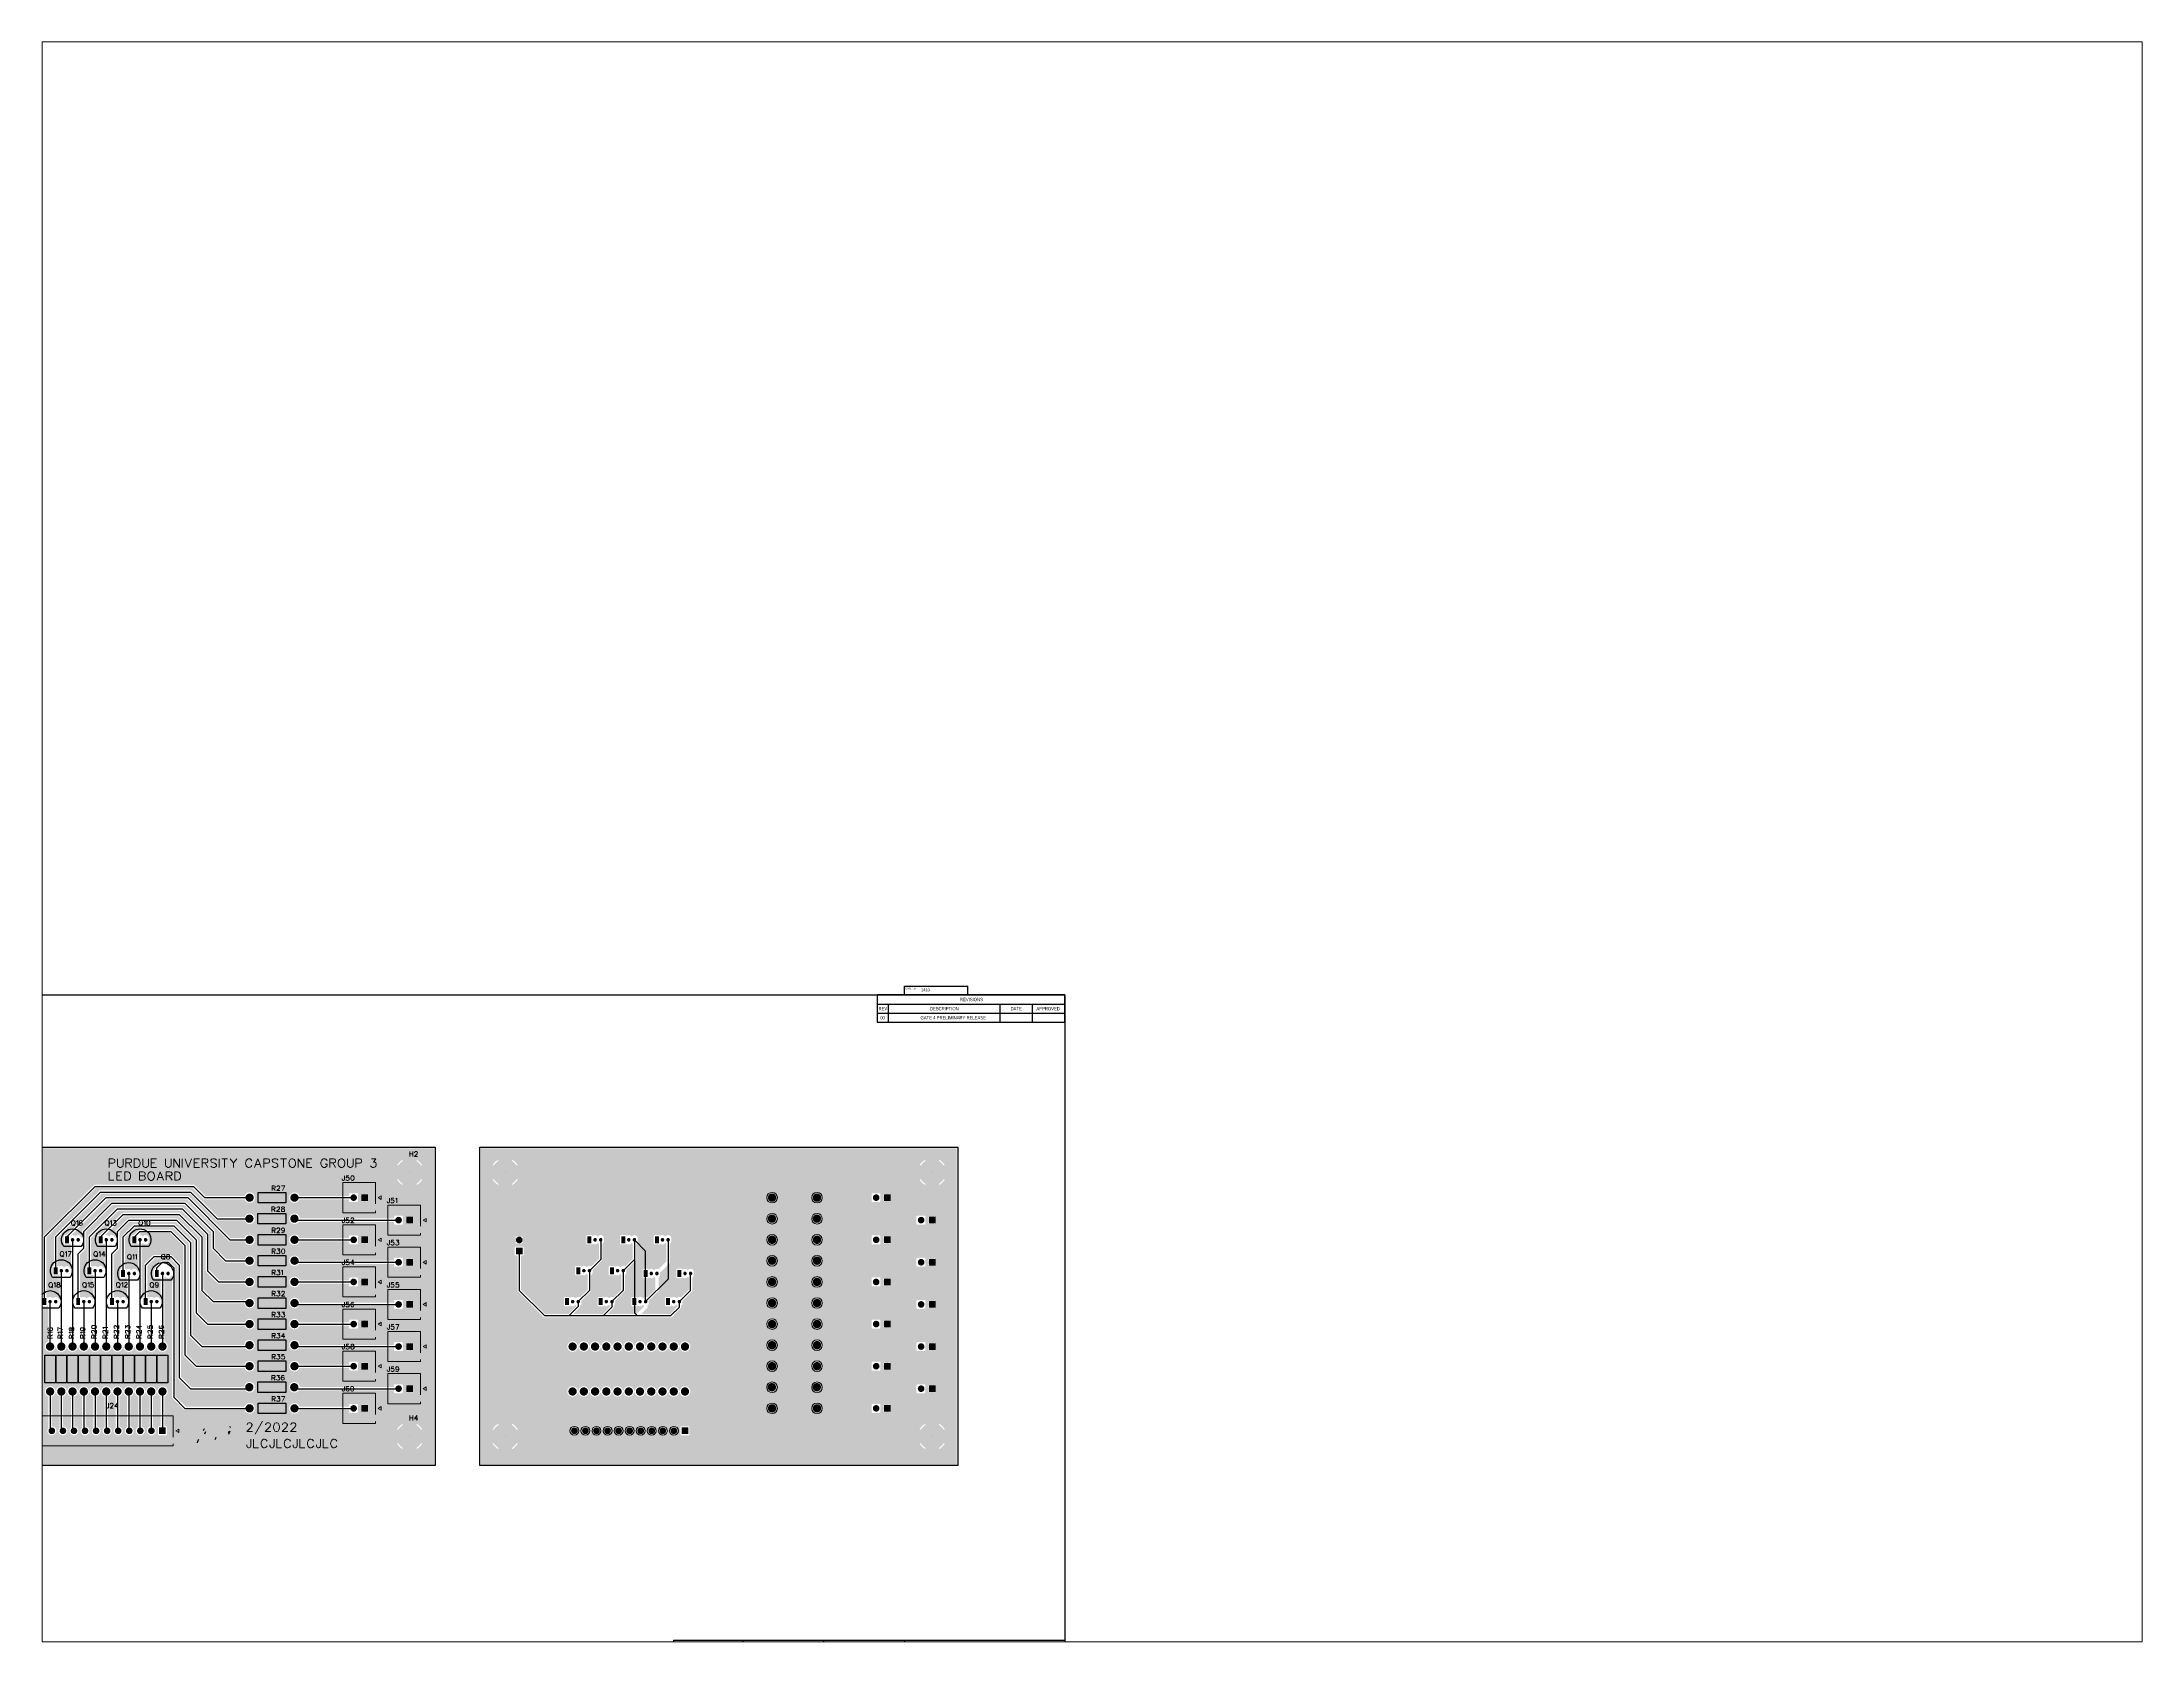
# Paper-space layout 'Layout2' of a CAD drawing. Header units: inches. Extents: x 1.05 to 9.45, y 0.8 to 7.2.
# The model-space entities are those that its viewports show. They can reach past a viewport. Long polylines and large blocks are cut down to what shows.
import ezdxf

# ---------------------------------------------------------------- set-up
doc = ezdxf.new("R2010")
doc.units = ezdxf.units.IN
doc.header["$MEASUREMENT"] = 0
for name, color, linetype, true_color in [('PDF5_Geometry', 7, 'Continuous', 0x212121), ('PDF5_Solid Fills', 7, 'Continuous', 0xbfbfbf), ('PDF6_Geometry', 7, 'Continuous', 0xffcc00), ('PDF6_Solid Fills', 7, 'Continuous', 0xbfbfbf)]:
    doc.layers.add(name, color=color, linetype=linetype, true_color=true_color)
doc.layers.add('SLD-0', color=7, linetype='Continuous')
doc.styles.add('SLDTEXTSTYLE0', font='TXT', dxfattribs={"width": 0.75})
doc.styles.get("Standard").update_dxf_attribs({"font": 'arial.ttf'})

# ---------------------------------------------------------------- blocks, each defined once
blk = doc.blocks.new('SW_TABLEANNOTATION_0')
at = {"color": 0, "linetype": 'Continuous', "lineweight": 25}
for p, q in [((0, 0), (0, -0.338)), ((0, 0), (0.4, 0)), ((0, 0), (0, -1.015)), ((6.955, 0), (0, 0)), ((0.4, 0), (4.55, 0)), ((4.55, 0), (5.75, 0)), ((5.75, 0), (6.955, 0)), ((6.955, 0), (6.955, -0.338)), ((6.955, -1.015), (6.955, 0)), ((0, -0.338), (0, -0.677)), ((0, -0.338), (0.4, -0.338)), ((0, -0.677), (0.4, -0.677)), ((0, -0.677), (0, -1.015)), ((0, -0.677), (6.955, -0.677)), ((0.4, -0.338), (0.4, -0.677)), ((0.4, -0.338), (4.55, -0.338)), ((0.4, -0.677), (4.55, -0.677)), ((0.4, -0.677), (0.4, -1.015)), ((4.55, -0.338), (4.55, -0.677)), ((4.55, -0.338), (5.75, -0.338)), ((4.55, -0.677), (5.75, -0.677)), ((4.55, -0.677), (4.55, -1.015)), ((5.75, -0.338), (5.75, -0.677)), ((5.75, -0.338), (6.955, -0.338)), ((5.75, -0.677), (6.955, -0.677)), ((5.75, -0.677), (5.75, -1.015)), ((6.955, -0.338), (6.955, -0.677)), ((6.955, -0.677), (6.955, -1.015)), ((0, -1.015), (0.4, -1.015)), ((0, -1.015), (6.955, -1.015)), ((0.4, -1.015), (4.55, -1.015)), ((4.55, -1.015), (5.75, -1.015)), ((5.75, -1.015), (6.955, -1.015))]:
    blk.add_line(p, q, dxfattribs=at)
at = {"color": 0, "linetype": 'Continuous', "lineweight": 18, "char_height": 0.125, "attachment_point": 1, "style": 'SLDTEXTSTYLE0'}
for s, insert in [('REV', (0.046, -0.446)), ('DESCRIPTION', (1.952, -0.446)), ('REVISIONS', (3.069, -0.107)), ('DATE', (4.946, -0.446)), ('APPROVED', (5.904, -0.446)), ('00', (0.108, -0.784)), ('GATE 4 PRELIMINARY RELEASE', (1.605, -0.784))]:
    blk.add_mtext(s, dxfattribs=dict(at, insert=insert))
blk = doc.blocks.new('SW_NOTE_0_8')
at = {"layer": 'SLD-0', "color": 0, "char_height": 0.125, "attachment_point": 2, "style": 'SLDTEXTSTYLE0'}
for s, insert in [('PURDUE POLYTECHNIC NEW ALBANY', (1.434, 0.161)), ('3000 TECHNOLOGY AVE', (1.422, -0.006)), ('NEW ALBANY, IN 47150', (1.423, -0.172))]:
    blk.add_mtext(s, dxfattribs=dict(at, insert=insert))

msp = doc.modelspace()

# ---------------------------------------------------------------- hatches: boundary and pattern name
at = {"layer": 'PDF5_Solid Fills', "transparency": 33554559}
h = msp.add_hatch(color=5, dxfattribs=at)
h.paths.add_polyline_path([(26.307, 13.022), (26.3, 13.023), (26.294, 13.027), (26.29, 13.034), (26.288, 13.041), (26.288, 26.122), (26.29, 26.129), (26.294, 26.135), (26.3, 26.139), (26.307, 26.141), (45.995, 26.141), (46.002, 26.139), (46.008, 26.135), (46.012, 26.129), (46.014, 26.122), (46.014, 13.041), (46.012, 13.034), (46.008, 13.027), (46.002, 13.023), (45.995, 13.022)], flags=0)
h.paths.add_polyline_path([(28.907, 19.127), (28.922, 19.125), (34.164, 19.125), (34.179, 19.127), (34.192, 19.131), (34.204, 19.137), (34.216, 19.146), (34.564, 19.495), (34.574, 19.506), (34.58, 19.518), (34.584, 19.532), (34.586, 19.546), (34.586, 19.596), (34.587, 19.604), (34.592, 19.61), (34.607, 19.622), (34.62, 19.638), (34.631, 19.655), (34.639, 19.674), (34.643, 19.694), (34.645, 19.715), (34.645, 19.801), (34.646, 19.808), (34.65, 19.814), (35.03, 20.194), (35.04, 20.205), (35.046, 20.218), (35.05, 20.231), (35.052, 20.246), (35.052, 20.761), (35.054, 20.769), (35.058, 20.775), (35.073, 20.788), (35.086, 20.803), (35.097, 20.821), (35.105, 20.84), (35.109, 20.859), (35.111, 20.88), (35.111, 21.008), (35.109, 21.029), (35.105, 21.048), (35.097, 21.067), (35.086, 21.085), (35.073, 21.1), (35.057, 21.113), (35.04, 21.124), (35.021, 21.132), (35.001, 21.137), (34.981, 21.138), (34.961, 21.137), (34.941, 21.132), (34.922, 21.124), (34.904, 21.113), (34.889, 21.1), (34.879, 21.088), (34.872, 21.083), (34.864, 21.082), (34.857, 21.083), (34.85, 21.088), (34.84, 21.1), (34.824, 21.113), (34.807, 21.124), (34.788, 21.132), (34.768, 21.137), (34.748, 21.138), (34.728, 21.137), (34.708, 21.132), (34.689, 21.124), (34.671, 21.113), (34.667, 21.109), (34.66, 21.106), (34.652, 21.105), (34.644, 21.108), (34.639, 21.114), (34.634, 21.12), (34.627, 21.128), (34.618, 21.134), (34.608, 21.137), (34.596, 21.138), (34.433, 21.138), (34.422, 21.137), (34.412, 21.134), (34.403, 21.128), (34.395, 21.12), (34.389, 21.111), (34.386, 21.101), (34.385, 21.09), (34.385, 20.798), (34.386, 20.787), (34.389, 20.777), (34.395, 20.768), (34.403, 20.76), (34.412, 20.754), (34.422, 20.751), (34.433, 20.75), (34.596, 20.75), (34.608, 20.751), (34.618, 20.754), (34.627, 20.76), (34.634, 20.768), (34.639, 20.774), (34.644, 20.78), (34.652, 20.783), (34.66, 20.782), (34.667, 20.779), (34.671, 20.774), (34.689, 20.764), (34.708, 20.756), (34.728, 20.751), (34.748, 20.75), (34.768, 20.751), (34.788, 20.756), (34.807, 20.764), (34.824, 20.774), (34.84, 20.788), (34.85, 20.8), (34.857, 20.805), (34.864, 20.806), (34.872, 20.805), (34.879, 20.8), (34.889, 20.788), (34.904, 20.775), (34.908, 20.769), (34.91, 20.761), (34.91, 20.282), (34.909, 20.275), (34.905, 20.269), (34.597, 19.961), (34.59, 19.957), (34.582, 19.956), (34.574, 19.959), (34.555, 19.967), (34.535, 19.971), (34.515, 19.973), (34.494, 19.971), (34.475, 19.967), (34.456, 19.959), (34.438, 19.948), (34.423, 19.935), (34.412, 19.923), (34.406, 19.918), (34.398, 19.916), (34.39, 19.918), (34.384, 19.923), (34.374, 19.935), (34.358, 19.948), (34.341, 19.959), (34.322, 19.967), (34.302, 19.971), (34.282, 19.973), (34.261, 19.971), (34.242, 19.967), (34.223, 19.959), (34.205, 19.948), (34.2, 19.944), (34.193, 19.94), (34.185, 19.94), (34.178, 19.943), (34.173, 19.948), (34.168, 19.955), (34.161, 19.962), (34.152, 19.968), (34.142, 19.972), (34.13, 19.973), (33.967, 19.973), (33.955, 19.972), (33.945, 19.968), (33.936, 19.962), (33.929, 19.955), (33.923, 19.946), (33.92, 19.936), (33.918, 19.924), (33.918, 19.633), (33.92, 19.621), (33.923, 19.611), (33.929, 19.602), (33.936, 19.595), (33.945, 19.589), (33.955, 19.586), (33.967, 19.584), (34.13, 19.584), (34.142, 19.586), (34.152, 19.589), (34.161, 19.595), (34.168, 19.602), (34.173, 19.609), (34.178, 19.615), (34.185, 19.618), (34.193, 19.617), (34.2, 19.613), (34.205, 19.609), (34.223, 19.598), (34.242, 19.591), (34.261, 19.586), (34.282, 19.584), (34.302, 19.586), (34.322, 19.591), (34.341, 19.598), (34.358, 19.609), (34.374, 19.622), (34.384, 19.635), (34.39, 19.639), (34.398, 19.641), (34.406, 19.639), (34.412, 19.635), (34.423, 19.622), (34.437, 19.61), (34.442, 19.604), (34.444, 19.596), (34.444, 19.583), (34.443, 19.575), (34.438, 19.569), (34.141, 19.272), (34.135, 19.268), (34.128, 19.267), (32.983, 19.267), (32.976, 19.268), (32.97, 19.272), (32.966, 19.278), (32.964, 19.285), (32.966, 19.293), (32.97, 19.299), (33.166, 19.495), (33.175, 19.506), (33.182, 19.518), (33.186, 19.532), (33.187, 19.546), (33.187, 19.596), (33.189, 19.604), (33.194, 19.61), (33.208, 19.622), (33.222, 19.638), (33.232, 19.655), (33.24, 19.674), (33.245, 19.694), (33.246, 19.715), (33.246, 19.801), (33.248, 19.808), (33.252, 19.814), (33.632, 20.194), (33.641, 20.205), (33.648, 20.218), (33.652, 20.231), (33.653, 20.246), (33.653, 20.761), (33.655, 20.769), (33.66, 20.775), (33.674, 20.788), (33.688, 20.803), (33.698, 20.821), (33.706, 20.84), (33.711, 20.859), (33.713, 20.88), (33.713, 20.966), (33.714, 20.973), (33.718, 20.979), (34.098, 21.359), (34.107, 21.371), (34.114, 21.383), (34.118, 21.396), (34.119, 21.411), (34.119, 22.16), (34.121, 22.167), (34.126, 22.174), (34.141, 22.186), (34.154, 22.202), (34.165, 22.219), (34.172, 22.238), (34.177, 22.258), (34.179, 22.279), (34.179, 22.406), (34.177, 22.427), (34.172, 22.447), (34.165, 22.466), (34.154, 22.483), (34.141, 22.499), (34.125, 22.512), (34.108, 22.523), (34.089, 22.53), (34.069, 22.535), (34.049, 22.537), (34.028, 22.535), (34.008, 22.53), (33.99, 22.523), (33.972, 22.512), (33.957, 22.499), (33.946, 22.487), (33.94, 22.482), (33.932, 22.48), (33.924, 22.482), (33.918, 22.487), (33.908, 22.499), (33.892, 22.512), (33.875, 22.523), (33.856, 22.53), (33.836, 22.535), (33.816, 22.537), (33.795, 22.535), (33.775, 22.53), (33.757, 22.523), (33.739, 22.512), (33.734, 22.508), (33.727, 22.504), (33.719, 22.504), (33.712, 22.506), (33.706, 22.512), (33.702, 22.519), (33.695, 22.526), (33.686, 22.532), (33.676, 22.536), (33.664, 22.537), (33.501, 22.537), (33.489, 22.536), (33.479, 22.532), (33.47, 22.526), (33.463, 22.519), (33.457, 22.51), (33.454, 22.5), (33.452, 22.488), (33.452, 22.197), (33.454, 22.185), (33.457, 22.175), (33.463, 22.166), (33.47, 22.159), (33.479, 22.153), (33.489, 22.149), (33.501, 22.148), (33.664, 22.148), (33.676, 22.149), (33.686, 22.153), (33.695, 22.159), (33.702, 22.166), (33.706, 22.173), (33.712, 22.179), (33.719, 22.181), (33.727, 22.181), (33.734, 22.177), (33.739, 22.173), (33.757, 22.162), (33.775, 22.154), (33.795, 22.15), (33.816, 22.148), (33.836, 22.15), (33.856, 22.154), (33.875, 22.162), (33.892, 22.173), (33.908, 22.186), (33.918, 22.198), (33.924, 22.203), (33.932, 22.205), (33.94, 22.203), (33.946, 22.198), (33.957, 22.186), (33.971, 22.174), (33.976, 22.167), (33.978, 22.16), (33.978, 21.447), (33.976, 21.44), (33.972, 21.434), (33.665, 21.127), (33.658, 21.122), (33.65, 21.121), (33.642, 21.124), (33.623, 21.132), (33.603, 21.137), (33.582, 21.138), (33.562, 21.137), (33.542, 21.132), (33.523, 21.124), (33.506, 21.113), (33.49, 21.1), (33.48, 21.088), (33.474, 21.083), (33.466, 21.082), (33.458, 21.083), (33.452, 21.088), (33.441, 21.1), (33.426, 21.113), (33.408, 21.124), (33.39, 21.132), (33.37, 21.137), (33.349, 21.138), (33.329, 21.137), (33.309, 21.132), (33.29, 21.124), (33.273, 21.113), (33.268, 21.109), (33.261, 21.106), (33.253, 21.105), (33.246, 21.108), (33.24, 21.114), (33.236, 21.12), (33.228, 21.128), (33.219, 21.134), (33.209, 21.137), (33.198, 21.138), (33.035, 21.138), (33.023, 21.137), (33.013, 21.134), (33.004, 21.128), (32.997, 21.12), (32.991, 21.111), (32.987, 21.101), (32.986, 21.09), (32.986, 20.798), (32.987, 20.787), (32.991, 20.777), (32.997, 20.768), (33.004, 20.76), (33.013, 20.754), (33.023, 20.751), (33.035, 20.75), (33.198, 20.75), (33.209, 20.751), (33.219, 20.754), (33.228, 20.76), (33.236, 20.768), (33.24, 20.774), (33.246, 20.78), (33.253, 20.783), (33.261, 20.782), (33.268, 20.779), (33.273, 20.774), (33.29, 20.764), (33.309, 20.756), (33.329, 20.751), (33.349, 20.75), (33.37, 20.751), (33.39, 20.756), (33.408, 20.764), (33.426, 20.774), (33.441, 20.788), (33.452, 20.8), (33.458, 20.805), (33.466, 20.806), (33.474, 20.805), (33.48, 20.8), (33.49, 20.788), (33.505, 20.775), (33.51, 20.769), (33.512, 20.761), (33.512, 20.282), (33.51, 20.275), (33.506, 20.269), (33.199, 19.961), (33.192, 19.957), (33.184, 19.956), (33.175, 19.959), (33.157, 19.967), (33.137, 19.971), (33.116, 19.973), (33.096, 19.971), (33.076, 19.967), (33.057, 19.959), (33.04, 19.948), (33.024, 19.935), (33.014, 19.923), (33.008, 19.918), (33, 19.916), (32.992, 19.918), (32.986, 19.923), (32.975, 19.935), (32.96, 19.948), (32.942, 19.959), (32.923, 19.967), (32.904, 19.971), (32.883, 19.973), (32.863, 19.971), (32.843, 19.967), (32.824, 19.959), (32.807, 19.948), (32.802, 19.944), (32.795, 19.94), (32.787, 19.94), (32.78, 19.943), (32.774, 19.948), (32.77, 19.955), (32.762, 19.962), (32.753, 19.968), (32.743, 19.972), (32.732, 19.973), (32.569, 19.973), (32.557, 19.972), (32.547, 19.968), (32.538, 19.962), (32.531, 19.955), (32.525, 19.946), (32.521, 19.936), (32.52, 19.924), (32.52, 19.633), (32.521, 19.621), (32.525, 19.611), (32.531, 19.602), (32.538, 19.595), (32.547, 19.589), (32.557, 19.586), (32.569, 19.584), (32.732, 19.584), (32.743, 19.586), (32.753, 19.589), (32.762, 19.595), (32.77, 19.602), (32.774, 19.609), (32.78, 19.615), (32.787, 19.618), (32.795, 19.617), (32.802, 19.613), (32.807, 19.609), (32.824, 19.598), (32.843, 19.591), (32.863, 19.586), (32.883, 19.584), (32.904, 19.586), (32.923, 19.591), (32.942, 19.598), (32.96, 19.609), (32.975, 19.622), (32.986, 19.635), (32.992, 19.639), (33, 19.641), (33.008, 19.639), (33.014, 19.635), (33.024, 19.622), (33.039, 19.61), (33.044, 19.604), (33.045, 19.596), (33.045, 19.583), (33.044, 19.575), (33.04, 19.569), (32.743, 19.272), (32.737, 19.268), (32.73, 19.267), (31.584, 19.267), (31.577, 19.268), (31.571, 19.272), (31.567, 19.278), (31.566, 19.285), (31.567, 19.293), (31.571, 19.299), (31.767, 19.495), (31.777, 19.506), (31.783, 19.518), (31.787, 19.532), (31.789, 19.546), (31.789, 19.596), (31.79, 19.604), (31.795, 19.61), (31.81, 19.622), (31.823, 19.638), (31.834, 19.655), (31.842, 19.674), (31.846, 19.694), (31.848, 19.715), (31.848, 19.801), (31.849, 19.808), (31.853, 19.814), (32.233, 20.194), (32.243, 20.205), (32.249, 20.218), (32.253, 20.231), (32.255, 20.246), (32.255, 20.878), (32.257, 20.885), (32.261, 20.892), (32.276, 20.904), (32.289, 20.92), (32.3, 20.937), (32.308, 20.956), (32.312, 20.976), (32.314, 20.997), (32.314, 21.083), (32.316, 21.09), (32.32, 21.096), (32.7, 21.476), (32.709, 21.487), (32.716, 21.5), (32.72, 21.513), (32.721, 21.528), (32.721, 22.16), (32.723, 22.167), (32.728, 22.174), (32.742, 22.186), (32.755, 22.202), (32.766, 22.219), (32.774, 22.238), (32.779, 22.258), (32.78, 22.279), (32.78, 22.406), (32.779, 22.427), (32.774, 22.447), (32.766, 22.466), (32.755, 22.483), (32.742, 22.499), (32.727, 22.512), (32.709, 22.523), (32.69, 22.53), (32.671, 22.535), (32.65, 22.537), (32.63, 22.535), (32.61, 22.53), (32.591, 22.523), (32.574, 22.512), (32.558, 22.499), (32.548, 22.487), (32.541, 22.482), (32.534, 22.48), (32.526, 22.482), (32.519, 22.487), (32.509, 22.499), (32.494, 22.512), (32.476, 22.523), (32.457, 22.53), (32.437, 22.535), (32.417, 22.537), (32.397, 22.535), (32.377, 22.53), (32.358, 22.523), (32.341, 22.512), (32.336, 22.508), (32.329, 22.504), (32.321, 22.504), (32.314, 22.506), (32.308, 22.512), (32.304, 22.519), (32.296, 22.526), (32.287, 22.532), (32.277, 22.536), (32.266, 22.537), (32.103, 22.537), (32.091, 22.536), (32.081, 22.532), (32.072, 22.526), (32.064, 22.519), (32.059, 22.51), (32.055, 22.5), (32.054, 22.488), (32.054, 22.197), (32.055, 22.185), (32.059, 22.175), (32.064, 22.166), (32.072, 22.159), (32.081, 22.153), (32.091, 22.149), (32.103, 22.148), (32.266, 22.148), (32.277, 22.149), (32.287, 22.153), (32.296, 22.159), (32.304, 22.166), (32.308, 22.173), (32.314, 22.179), (32.321, 22.181), (32.329, 22.181), (32.336, 22.177), (32.341, 22.173), (32.358, 22.162), (32.377, 22.154), (32.397, 22.15), (32.417, 22.148), (32.437, 22.15), (32.457, 22.154), (32.476, 22.162), (32.494, 22.173), (32.509, 22.186), (32.519, 22.198), (32.526, 22.203), (32.534, 22.205), (32.541, 22.203), (32.548, 22.198), (32.558, 22.186), (32.573, 22.174), (32.578, 22.167), (32.579, 22.16), (32.579, 21.564), (32.578, 21.557), (32.574, 21.551), (32.266, 21.243), (32.259, 21.239), (32.251, 21.238), (32.243, 21.241), (32.224, 21.248), (32.204, 21.253), (32.184, 21.255), (32.164, 21.253), (32.144, 21.248), (32.125, 21.241), (32.108, 21.23), (32.092, 21.217), (32.082, 21.205), (32.075, 21.2), (32.067, 21.198), (32.06, 21.2), (32.053, 21.205), (32.043, 21.217), (32.027, 21.23), (32.01, 21.241), (31.991, 21.248), (31.971, 21.253), (31.951, 21.255), (31.931, 21.253), (31.911, 21.248), (31.892, 21.241), (31.874, 21.23), (31.87, 21.226), (31.863, 21.222), (31.855, 21.222), (31.847, 21.224), (31.842, 21.23), (31.838, 21.237), (31.83, 21.244), (31.821, 21.25), (31.811, 21.254), (31.799, 21.255), (31.636, 21.255), (31.625, 21.254), (31.615, 21.25), (31.606, 21.244), (31.598, 21.237), (31.593, 21.228), (31.589, 21.218), (31.588, 21.206), (31.588, 20.915), (31.589, 20.903), (31.593, 20.893), (31.598, 20.884), (31.606, 20.877), (31.615, 20.871), (31.625, 20.867), (31.636, 20.866), (31.799, 20.866), (31.811, 20.867), (31.821, 20.871), (31.83, 20.877), (31.838, 20.884), (31.842, 20.891), (31.847, 20.897), (31.855, 20.899), (31.863, 20.899), (31.87, 20.895), (31.874, 20.891), (31.892, 20.88), (31.911, 20.873), (31.931, 20.868), (31.951, 20.866), (31.971, 20.868), (31.991, 20.873), (32.01, 20.88), (32.027, 20.891), (32.043, 20.904), (32.053, 20.916), (32.06, 20.921), (32.067, 20.923), (32.075, 20.921), (32.082, 20.916), (32.092, 20.904), (32.107, 20.892), (32.111, 20.885), (32.113, 20.878), (32.113, 20.282), (32.112, 20.275), (32.108, 20.269), (31.8, 19.961), (31.793, 19.957), (31.785, 19.956), (31.777, 19.959), (31.758, 19.967), (31.738, 19.971), (31.718, 19.973), (31.698, 19.971), (31.678, 19.967), (31.659, 19.959), (31.641, 19.948), (31.626, 19.935), (31.616, 19.923), (31.609, 19.918), (31.601, 19.916), (31.594, 19.918), (31.587, 19.923), (31.577, 19.935), (31.561, 19.948), (31.544, 19.959), (31.525, 19.967), (31.505, 19.971), (31.485, 19.973), (31.464, 19.971), (31.445, 19.967), (31.426, 19.959), (31.408, 19.948), (31.404, 19.944), (31.397, 19.94), (31.389, 19.94), (31.381, 19.943), (31.376, 19.948), (31.371, 19.955), (31.364, 19.962), (31.355, 19.968), (31.345, 19.972), (31.333, 19.973), (31.17, 19.973), (31.159, 19.972), (31.149, 19.968), (31.14, 19.962), (31.132, 19.955), (31.126, 19.946), (31.123, 19.936), (31.122, 19.924), (31.122, 19.633), (31.123, 19.621), (31.126, 19.611), (31.132, 19.602), (31.14, 19.595), (31.149, 19.589), (31.159, 19.586), (31.17, 19.584), (31.333, 19.584), (31.345, 19.586), (31.355, 19.589), (31.364, 19.595), (31.371, 19.602), (31.376, 19.609), (31.381, 19.615), (31.389, 19.618), (31.397, 19.617), (31.404, 19.613), (31.408, 19.609), (31.426, 19.598), (31.445, 19.591), (31.464, 19.586), (31.485, 19.584), (31.505, 19.586), (31.525, 19.591), (31.544, 19.598), (31.561, 19.609), (31.577, 19.622), (31.587, 19.635), (31.594, 19.639), (31.601, 19.641), (31.609, 19.639), (31.616, 19.635), (31.626, 19.622), (31.641, 19.61), (31.645, 19.604), (31.647, 19.596), (31.647, 19.583), (31.646, 19.575), (31.642, 19.569), (31.344, 19.272), (31.338, 19.268), (31.331, 19.267), (30.163, 19.267), (30.156, 19.268), (30.15, 19.272), (30.146, 19.278), (30.144, 19.285), (30.146, 19.293), (30.15, 19.299), (30.369, 19.518), (30.378, 19.529), (30.385, 19.542), (30.389, 19.555), (30.39, 19.569), (30.39, 19.596), (30.392, 19.604), (30.397, 19.61), (30.411, 19.622), (30.425, 19.638), (30.435, 19.655), (30.443, 19.674), (30.448, 19.694), (30.45, 19.715), (30.45, 19.801), (30.451, 19.808), (30.455, 19.814), (30.835, 20.194), (30.844, 20.205), (30.851, 20.218), (30.855, 20.231), (30.856, 20.246), (30.856, 20.878), (30.858, 20.885), (30.863, 20.892), (30.878, 20.904), (30.891, 20.92), (30.901, 20.937), (30.909, 20.956), (30.914, 20.976), (30.916, 20.997), (30.916, 21.083), (30.917, 21.09), (30.921, 21.096), (31.301, 21.476), (31.311, 21.487), (31.317, 21.5), (31.321, 21.513), (31.323, 21.528), (31.323, 22.16), (31.324, 22.167), (31.329, 22.174), (31.344, 22.186), (31.357, 22.202), (31.368, 22.219), (31.375, 22.238), (31.38, 22.258), (31.382, 22.279), (31.382, 22.406), (31.38, 22.427), (31.375, 22.447), (31.368, 22.466), (31.357, 22.483), (31.344, 22.499), (31.328, 22.512), (31.311, 22.523), (31.292, 22.53), (31.272, 22.535), (31.252, 22.537), (31.231, 22.535), (31.212, 22.53), (31.193, 22.523), (31.175, 22.512), (31.16, 22.499), (31.149, 22.487), (31.143, 22.482), (31.135, 22.48), (31.127, 22.482), (31.121, 22.487), (31.111, 22.499), (31.095, 22.512), (31.078, 22.523), (31.059, 22.53), (31.039, 22.535), (31.019, 22.537), (30.998, 22.535), (30.978, 22.53), (30.96, 22.523), (30.942, 22.512), (30.937, 22.508), (30.93, 22.504), (30.922, 22.504), (30.915, 22.506), (30.909, 22.512), (30.905, 22.519), (30.898, 22.526), (30.889, 22.532), (30.879, 22.536), (30.867, 22.537), (30.704, 22.537), (30.692, 22.536), (30.682, 22.532), (30.673, 22.526), (30.666, 22.519), (30.66, 22.51), (30.657, 22.5), (30.655, 22.488), (30.655, 22.197), (30.657, 22.185), (30.66, 22.175), (30.666, 22.166), (30.673, 22.159), (30.682, 22.153), (30.692, 22.149), (30.704, 22.148), (30.867, 22.148), (30.879, 22.149), (30.889, 22.153), (30.898, 22.159), (30.905, 22.166), (30.909, 22.173), (30.915, 22.179), (30.922, 22.181), (30.93, 22.181), (30.937, 22.177), (30.942, 22.173), (30.96, 22.162), (30.978, 22.154), (30.998, 22.15), (31.019, 22.148), (31.039, 22.15), (31.059, 22.154), (31.078, 22.162), (31.095, 22.173), (31.111, 22.186), (31.121, 22.198), (31.127, 22.203), (31.135, 22.205), (31.143, 22.203), (31.149, 22.198), (31.16, 22.186), (31.174, 22.174), (31.179, 22.167), (31.181, 22.16), (31.181, 21.564), (31.179, 21.557), (31.175, 21.551), (30.868, 21.243), (30.861, 21.239), (30.853, 21.238), (30.845, 21.241), (30.826, 21.248), (30.806, 21.253), (30.786, 21.255), (30.765, 21.253), (30.745, 21.248), (30.727, 21.241), (30.709, 21.23), (30.694, 21.217), (30.683, 21.205), (30.677, 21.2), (30.669, 21.198), (30.661, 21.2), (30.655, 21.205), (30.644, 21.217), (30.629, 21.23), (30.612, 21.241), (30.593, 21.248), (30.573, 21.253), (30.552, 21.255), (30.532, 21.253), (30.512, 21.248), (30.493, 21.241), (30.476, 21.23), (30.471, 21.226), (30.464, 21.222), (30.456, 21.222), (30.449, 21.224), (30.443, 21.23), (30.439, 21.237), (30.432, 21.244), (30.423, 21.25), (30.413, 21.254), (30.401, 21.255), (30.238, 21.255), (30.226, 21.254), (30.216, 21.25), (30.207, 21.244), (30.2, 21.237), (30.194, 21.228), (30.191, 21.218), (30.189, 21.206), (30.189, 20.915), (30.191, 20.903), (30.194, 20.893), (30.2, 20.884), (30.207, 20.877), (30.216, 20.871), (30.226, 20.867), (30.238, 20.866), (30.401, 20.866), (30.413, 20.867), (30.423, 20.871), (30.432, 20.877), (30.439, 20.884), (30.443, 20.891), (30.449, 20.897), (30.456, 20.899), (30.464, 20.899), (30.471, 20.895), (30.476, 20.891), (30.493, 20.88), (30.512, 20.873), (30.532, 20.868), (30.552, 20.866), (30.573, 20.868), (30.593, 20.873), (30.612, 20.88), (30.629, 20.891), (30.644, 20.904), (30.655, 20.916), (30.661, 20.921), (30.669, 20.923), (30.677, 20.921), (30.683, 20.916), (30.694, 20.904), (30.708, 20.892), (30.713, 20.885), (30.715, 20.878), (30.715, 20.282), (30.713, 20.275), (30.709, 20.269), (30.402, 19.961), (30.395, 19.957), (30.387, 19.956), (30.378, 19.959), (30.36, 19.967), (30.34, 19.971), (30.319, 19.973), (30.299, 19.971), (30.279, 19.967), (30.26, 19.959), (30.243, 19.948), (30.227, 19.935), (30.217, 19.923), (30.211, 19.918), (30.203, 19.916), (30.195, 19.918), (30.189, 19.923), (30.178, 19.935), (30.163, 19.948), (30.145, 19.959), (30.127, 19.967), (30.107, 19.971), (30.086, 19.973), (30.066, 19.971), (30.046, 19.967), (30.027, 19.959), (30.01, 19.948), (30.005, 19.944), (29.998, 19.94), (29.99, 19.94), (29.983, 19.943), (29.977, 19.948), (29.973, 19.955), (29.965, 19.962), (29.956, 19.968), (29.946, 19.972), (29.935, 19.973), (29.772, 19.973), (29.76, 19.972), (29.75, 19.968), (29.741, 19.962), (29.734, 19.955), (29.728, 19.946), (29.724, 19.936), (29.723, 19.924), (29.723, 19.633), (29.724, 19.621), (29.728, 19.611), (29.734, 19.602), (29.741, 19.595), (29.75, 19.589), (29.76, 19.586), (29.772, 19.584), (29.935, 19.584), (29.946, 19.586), (29.956, 19.589), (29.965, 19.595), (29.973, 19.602), (29.977, 19.609), (29.983, 19.615), (29.99, 19.618), (29.998, 19.617), (30.005, 19.613), (30.01, 19.609), (30.027, 19.598), (30.046, 19.591), (30.066, 19.586), (30.086, 19.584), (30.107, 19.586), (30.127, 19.591), (30.145, 19.598), (30.163, 19.609), (30.178, 19.622), (30.189, 19.635), (30.195, 19.639), (30.203, 19.641), (30.211, 19.639), (30.217, 19.635), (30.227, 19.622), (30.237, 19.614), (30.241, 19.608), (30.243, 19.601), (30.242, 19.594), (30.238, 19.587), (29.923, 19.272), (29.917, 19.268), (29.91, 19.267), (28.958, 19.267), (28.951, 19.268), (28.945, 19.272), (27.948, 20.269), (27.944, 20.275), (27.943, 20.282), (27.943, 21.672), (27.944, 21.679), (27.948, 21.685), (27.954, 21.689), (27.962, 21.69), (28.009, 21.69), (28.021, 21.692), (28.031, 21.695), (28.04, 21.701), (28.048, 21.708), (28.053, 21.717), (28.057, 21.727), (28.058, 21.739), (28.058, 22.014), (28.057, 22.025), (28.053, 22.035), (28.048, 22.044), (28.04, 22.052), (28.031, 22.057), (28.021, 22.061), (28.009, 22.062), (27.735, 22.062), (27.723, 22.061), (27.713, 22.057), (27.704, 22.052), (27.697, 22.044), (27.691, 22.035), (27.687, 22.025), (27.686, 22.014), (27.686, 21.739), (27.687, 21.727), (27.691, 21.717), (27.697, 21.708), (27.704, 21.701), (27.713, 21.695), (27.723, 21.692), (27.735, 21.69), (27.783, 21.69), (27.79, 21.689), (27.796, 21.685), (27.8, 21.679), (27.801, 21.672), (27.801, 20.246), (27.803, 20.231), (27.807, 20.218), (27.813, 20.205), (27.823, 20.194), (28.87, 19.146), (28.882, 19.137), (28.894, 19.131)], flags=0)
h.paths.add_polyline_path([(33.363, 15.83), (33.39, 15.833), (33.416, 15.84), (33.441, 15.85), (33.465, 15.862), (33.487, 15.878), (33.507, 15.896), (33.525, 15.917), (33.54, 15.939), (33.552, 15.964), (33.561, 15.989), (33.564, 16.004), (33.567, 16.011), (33.572, 16.016), (33.579, 16.018), (33.586, 16.018), (33.593, 16.016), (33.598, 16.011), (33.601, 16.004), (33.604, 15.989), (33.613, 15.964), (33.625, 15.939), (33.64, 15.917), (33.658, 15.896), (33.678, 15.878), (33.7, 15.862), (33.724, 15.85), (33.749, 15.84), (33.775, 15.833), (33.802, 15.83), (33.829, 15.83), (33.856, 15.833), (33.882, 15.84), (33.907, 15.85), (33.931, 15.862), (33.953, 15.878), (33.973, 15.896), (33.991, 15.917), (34.006, 15.939), (34.018, 15.964), (34.027, 15.989), (34.03, 16.004), (34.033, 16.011), (34.038, 16.016), (34.045, 16.018), (34.052, 16.018), (34.059, 16.016), (34.064, 16.011), (34.067, 16.004), (34.07, 15.989), (34.079, 15.964), (34.091, 15.939), (34.106, 15.917), (34.124, 15.896), (34.144, 15.878), (34.166, 15.862), (34.19, 15.85), (34.215, 15.84), (34.241, 15.833), (34.268, 15.83), (34.295, 15.83), (34.322, 15.833), (34.348, 15.84), (34.374, 15.85), (34.398, 15.862), (34.42, 15.878), (34.44, 15.896), (34.457, 15.917), (34.472, 15.939), (34.484, 15.964), (34.493, 15.989), (34.497, 16.004), (34.499, 16.011), (34.505, 16.016), (34.511, 16.018), (34.518, 16.018), (34.525, 16.016), (34.53, 16.011), (34.533, 16.004), (34.536, 15.989), (34.545, 15.964), (34.557, 15.939), (34.572, 15.917), (34.59, 15.896), (34.61, 15.878), (34.632, 15.862), (34.656, 15.85), (34.681, 15.84), (34.707, 15.833), (34.734, 15.83), (34.761, 15.83), (34.788, 15.833), (34.815, 15.84), (34.84, 15.85), (34.864, 15.862), (34.886, 15.878), (34.906, 15.896), (34.923, 15.917), (34.938, 15.939), (34.95, 15.964), (34.959, 15.989), (34.965, 16.016), (34.968, 16.043), (34.967, 16.07), (34.963, 16.096), (34.955, 16.122), (34.945, 16.147), (34.931, 16.171), (34.915, 16.193), (34.896, 16.212), (34.875, 16.229), (34.852, 16.243), (34.827, 16.255), (34.802, 16.263), (34.775, 16.268), (34.748, 16.269), (34.721, 16.268), (34.694, 16.263), (34.668, 16.255), (34.644, 16.243), (34.621, 16.229), (34.6, 16.212), (34.581, 16.193), (34.565, 16.171), (34.551, 16.147), (34.54, 16.122), (34.533, 16.096), (34.529, 16.089), (34.523, 16.084), (34.515, 16.082), (34.507, 16.084), (34.501, 16.089), (34.497, 16.096), (34.489, 16.122), (34.479, 16.147), (34.465, 16.171), (34.449, 16.193), (34.43, 16.212), (34.409, 16.229), (34.386, 16.243), (34.361, 16.255), (34.335, 16.263), (34.309, 16.268), (34.282, 16.269), (34.255, 16.268), (34.228, 16.263), (34.202, 16.255), (34.178, 16.243), (34.155, 16.229), (34.134, 16.212), (34.115, 16.193), (34.098, 16.171), (34.085, 16.147), (34.074, 16.122), (34.067, 16.096), (34.063, 16.089), (34.056, 16.084), (34.049, 16.082), (34.041, 16.084), (34.034, 16.089), (34.031, 16.096), (34.023, 16.122), (34.013, 16.147), (33.999, 16.171), (33.983, 16.193), (33.964, 16.212), (33.943, 16.229), (33.92, 16.243), (33.895, 16.255), (33.869, 16.263), (33.843, 16.268), (33.816, 16.269), (33.788, 16.268), (33.762, 16.263), (33.736, 16.255), (33.711, 16.243), (33.688, 16.229), (33.667, 16.212), (33.649, 16.193), (33.632, 16.171), (33.619, 16.147), (33.608, 16.122), (33.6, 16.096), (33.597, 16.089), (33.59, 16.084), (33.582, 16.082), (33.575, 16.084), (33.568, 16.089), (33.565, 16.096), (33.557, 16.122), (33.546, 16.147), (33.533, 16.171), (33.516, 16.193), (33.498, 16.212), (33.476, 16.229), (33.454, 16.243), (33.429, 16.255), (33.403, 16.263), (33.376, 16.268), (33.349, 16.269), (33.322, 16.268), (33.296, 16.263), (33.27, 16.255), (33.245, 16.243), (33.222, 16.229), (33.201, 16.212), (33.182, 16.193), (33.166, 16.171), (33.152, 16.147), (33.142, 16.122), (33.134, 16.096), (33.131, 16.089), (33.124, 16.084), (33.116, 16.082), (33.109, 16.084), (33.102, 16.089), (33.098, 16.096), (33.091, 16.122), (33.08, 16.147), (33.067, 16.171), (33.05, 16.193), (33.031, 16.212), (33.01, 16.229), (32.987, 16.243), (32.963, 16.255), (32.937, 16.263), (32.91, 16.268), (32.883, 16.269), (32.856, 16.268), (32.83, 16.263), (32.804, 16.255), (32.779, 16.243), (32.756, 16.229), (32.735, 16.212), (32.716, 16.193), (32.7, 16.171), (32.686, 16.147), (32.676, 16.122), (32.668, 16.096), (32.664, 16.089), (32.658, 16.084), (32.65, 16.082), (32.642, 16.084), (32.636, 16.089), (32.632, 16.096), (32.625, 16.122), (32.614, 16.147), (32.6, 16.171), (32.584, 16.193), (32.565, 16.212), (32.544, 16.229), (32.521, 16.243), (32.497, 16.255), (32.471, 16.263), (32.444, 16.268), (32.417, 16.269), (32.39, 16.268), (32.363, 16.263), (32.338, 16.255), (32.313, 16.243), (32.29, 16.229), (32.269, 16.212), (32.25, 16.193), (32.234, 16.171), (32.22, 16.147), (32.21, 16.122), (32.202, 16.096), (32.198, 16.089), (32.192, 16.084), (32.184, 16.082), (32.176, 16.084), (32.17, 16.089), (32.166, 16.096), (32.158, 16.122), (32.148, 16.147), (32.134, 16.171), (32.118, 16.193), (32.099, 16.212), (32.078, 16.229), (32.055, 16.243), (32.03, 16.255), (32.005, 16.263), (31.978, 16.268), (31.951, 16.269), (31.924, 16.268), (31.897, 16.263), (31.872, 16.255), (31.847, 16.243), (31.824, 16.229), (31.803, 16.212), (31.784, 16.193), (31.768, 16.171), (31.754, 16.147), (31.743, 16.122), (31.736, 16.096), (31.732, 16.089), (31.726, 16.084), (31.718, 16.082), (31.71, 16.084), (31.704, 16.089), (31.7, 16.096), (31.692, 16.122), (31.682, 16.147), (31.668, 16.171), (31.652, 16.193), (31.633, 16.212), (31.612, 16.229), (31.589, 16.243), (31.564, 16.255), (31.538, 16.263), (31.512, 16.268), (31.485, 16.269), (31.458, 16.268), (31.431, 16.263), (31.405, 16.255), (31.381, 16.243), (31.358, 16.229), (31.337, 16.212), (31.318, 16.193), (31.301, 16.171), (31.288, 16.147), (31.277, 16.122), (31.27, 16.096), (31.266, 16.089), (31.259, 16.084), (31.252, 16.082), (31.244, 16.084), (31.238, 16.089), (31.234, 16.096), (31.226, 16.122), (31.216, 16.147), (31.202, 16.171), (31.186, 16.193), (31.167, 16.212), (31.146, 16.229), (31.123, 16.243), (31.098, 16.255), (31.072, 16.263), (31.046, 16.268), (31.019, 16.269), (30.992, 16.268), (30.965, 16.263), (30.939, 16.255), (30.915, 16.243), (30.892, 16.229), (30.87, 16.212), (30.852, 16.193), (30.835, 16.171), (30.822, 16.147), (30.811, 16.122), (30.804, 16.096), (30.8, 16.089), (30.793, 16.084), (30.786, 16.082), (30.778, 16.084), (30.771, 16.089), (30.768, 16.096), (30.76, 16.122), (30.749, 16.147), (30.736, 16.171), (30.72, 16.193), (30.701, 16.212), (30.68, 16.229), (30.657, 16.243), (30.632, 16.255), (30.606, 16.263), (30.58, 16.268), (30.552, 16.269), (30.525, 16.268), (30.499, 16.263), (30.473, 16.255), (30.448, 16.243), (30.425, 16.229), (30.404, 16.212), (30.385, 16.193), (30.369, 16.171), (30.356, 16.147), (30.345, 16.122), (30.337, 16.096), (30.334, 16.089), (30.327, 16.084), (30.319, 16.082), (30.312, 16.084), (30.305, 16.089), (30.301, 16.096), (30.294, 16.122), (30.283, 16.147), (30.27, 16.171), (30.253, 16.193), (30.235, 16.212), (30.213, 16.229), (30.19, 16.243), (30.166, 16.255), (30.14, 16.263), (30.113, 16.268), (30.086, 16.269), (30.059, 16.268), (30.033, 16.263), (30.007, 16.255), (29.982, 16.243), (29.959, 16.229), (29.938, 16.212), (29.919, 16.193), (29.903, 16.171), (29.889, 16.147), (29.879, 16.122), (29.871, 16.096), (29.867, 16.07), (29.866, 16.043), (29.869, 16.016), (29.875, 15.989), (29.884, 15.964), (29.896, 15.939), (29.911, 15.917), (29.928, 15.896), (29.948, 15.878), (29.971, 15.862), (29.994, 15.85), (30.02, 15.84), (30.046, 15.833), (30.073, 15.83), (30.1, 15.83), (30.127, 15.833), (30.153, 15.84), (30.178, 15.85), (30.202, 15.862), (30.224, 15.878), (30.244, 15.896), (30.262, 15.917), (30.277, 15.939), (30.289, 15.964), (30.298, 15.989), (30.301, 16.004), (30.304, 16.011), (30.309, 16.016), (30.316, 16.018), (30.323, 16.018), (30.33, 16.016), (30.335, 16.011), (30.338, 16.004), (30.341, 15.989), (30.35, 15.964), (30.362, 15.939), (30.377, 15.917), (30.395, 15.896), (30.415, 15.878), (30.437, 15.862), (30.461, 15.85), (30.486, 15.84), (30.512, 15.833), (30.539, 15.83), (30.566, 15.83), (30.593, 15.833), (30.619, 15.84), (30.644, 15.85), (30.668, 15.862), (30.69, 15.878), (30.71, 15.896), (30.728, 15.917), (30.743, 15.939), (30.755, 15.964), (30.764, 15.989), (30.767, 16.004), (30.77, 16.011), (30.775, 16.016), (30.782, 16.018), (30.789, 16.018), (30.796, 16.016), (30.801, 16.011), (30.804, 16.004), (30.807, 15.989), (30.816, 15.964), (30.828, 15.939), (30.843, 15.917), (30.861, 15.896), (30.881, 15.878), (30.903, 15.862), (30.927, 15.85), (30.952, 15.84), (30.978, 15.833), (31.005, 15.83), (31.032, 15.83), (31.059, 15.833), (31.085, 15.84), (31.111, 15.85), (31.134, 15.862), (31.157, 15.878), (31.177, 15.896), (31.194, 15.917), (31.209, 15.939), (31.221, 15.964), (31.23, 15.989), (31.234, 16.004), (31.236, 16.011), (31.241, 16.016), (31.248, 16.018), (31.255, 16.018), (31.262, 16.016), (31.267, 16.011), (31.27, 16.004), (31.273, 15.989), (31.282, 15.964), (31.294, 15.939), (31.309, 15.917), (31.327, 15.896), (31.347, 15.878), (31.369, 15.862), (31.393, 15.85), (31.418, 15.84), (31.444, 15.833), (31.471, 15.83), (31.498, 15.83), (31.525, 15.833), (31.551, 15.84), (31.577, 15.85), (31.601, 15.862), (31.623, 15.878), (31.643, 15.896), (31.66, 15.917), (31.675, 15.939), (31.687, 15.964), (31.696, 15.989), (31.7, 16.004), (31.703, 16.011), (31.708, 16.016), (31.714, 16.018), (31.721, 16.018), (31.728, 16.016), (31.733, 16.011), (31.736, 16.004), (31.739, 15.989), (31.748, 15.964), (31.76, 15.939), (31.775, 15.917), (31.793, 15.896), (31.813, 15.878), (31.835, 15.862), (31.859, 15.85), (31.884, 15.84), (31.911, 15.833), (31.937, 15.83), (31.964, 15.83), (31.991, 15.833), (32.018, 15.84), (32.043, 15.85), (32.067, 15.862), (32.089, 15.878), (32.109, 15.896), (32.127, 15.917), (32.141, 15.939), (32.154, 15.964), (32.163, 15.989), (32.166, 16.004), (32.169, 16.011), (32.174, 16.016), (32.18, 16.018), (32.188, 16.018), (32.194, 16.016), (32.199, 16.011), (32.202, 16.004), (32.206, 15.989), (32.215, 15.964), (32.227, 15.939), (32.242, 15.917), (32.259, 15.896), (32.279, 15.878), (32.301, 15.862), (32.325, 15.85), (32.35, 15.84), (32.377, 15.833), (32.404, 15.83), (32.431, 15.83), (32.457, 15.833), (32.484, 15.84), (32.509, 15.85), (32.533, 15.862), (32.555, 15.878), (32.575, 15.896), (32.593, 15.917), (32.608, 15.939), (32.62, 15.964), (32.629, 15.989), (32.632, 16.004), (32.635, 16.011), (32.64, 16.016), (32.647, 16.018), (32.654, 16.018), (32.66, 16.016), (32.666, 16.011), (32.668, 16.004), (32.672, 15.989), (32.681, 15.964), (32.693, 15.939), (32.708, 15.917), (32.725, 15.896), (32.745, 15.878), (32.767, 15.862), (32.791, 15.85), (32.817, 15.84), (32.843, 15.833), (32.87, 15.83), (32.897, 15.83), (32.924, 15.833), (32.95, 15.84), (32.975, 15.85), (32.999, 15.862), (33.021, 15.878), (33.041, 15.896), (33.059, 15.917), (33.074, 15.939), (33.086, 15.964), (33.095, 15.989), (33.098, 16.004), (33.101, 16.011), (33.106, 16.016), (33.113, 16.018), (33.12, 16.018), (33.127, 16.016), (33.132, 16.011), (33.135, 16.004), (33.138, 15.989), (33.147, 15.964), (33.159, 15.939), (33.174, 15.917), (33.191, 15.896), (33.211, 15.878), (33.234, 15.862), (33.257, 15.85), (33.283, 15.84), (33.309, 15.833), (33.336, 15.83)], flags=0)
h.paths.add_polyline_path([(30.1, 17.694), (30.127, 17.698), (30.153, 17.704), (30.178, 17.714), (30.202, 17.727), (30.224, 17.743), (30.244, 17.761), (30.262, 17.781), (30.277, 17.804), (30.289, 17.828), (30.298, 17.854), (30.301, 17.869), (30.304, 17.875), (30.309, 17.88), (30.316, 17.883), (30.323, 17.883), (30.33, 17.88), (30.335, 17.875), (30.338, 17.869), (30.341, 17.854), (30.35, 17.828), (30.362, 17.804), (30.377, 17.781), (30.395, 17.761), (30.415, 17.743), (30.437, 17.727), (30.461, 17.714), (30.486, 17.704), (30.512, 17.698), (30.539, 17.694), (30.566, 17.694), (30.593, 17.698), (30.619, 17.704), (30.644, 17.714), (30.668, 17.727), (30.69, 17.743), (30.71, 17.761), (30.728, 17.781), (30.743, 17.804), (30.755, 17.828), (30.764, 17.854), (30.767, 17.869), (30.77, 17.875), (30.775, 17.88), (30.782, 17.883), (30.789, 17.883), (30.796, 17.88), (30.801, 17.875), (30.804, 17.869), (30.807, 17.854), (30.816, 17.828), (30.828, 17.804), (30.843, 17.781), (30.861, 17.761), (30.881, 17.743), (30.903, 17.727), (30.927, 17.714), (30.952, 17.704), (30.978, 17.698), (31.005, 17.694), (31.032, 17.694), (31.059, 17.698), (31.085, 17.704), (31.111, 17.714), (31.134, 17.727), (31.157, 17.743), (31.177, 17.761), (31.194, 17.781), (31.209, 17.804), (31.221, 17.828), (31.23, 17.854), (31.234, 17.869), (31.236, 17.875), (31.241, 17.88), (31.248, 17.883), (31.255, 17.883), (31.262, 17.88), (31.267, 17.875), (31.27, 17.869), (31.273, 17.854), (31.282, 17.828), (31.294, 17.804), (31.309, 17.781), (31.327, 17.761), (31.347, 17.743), (31.369, 17.727), (31.393, 17.714), (31.418, 17.704), (31.444, 17.698), (31.471, 17.694), (31.498, 17.694), (31.525, 17.698), (31.551, 17.704), (31.577, 17.714), (31.601, 17.727), (31.623, 17.743), (31.643, 17.761), (31.66, 17.781), (31.675, 17.804), (31.687, 17.828), (31.696, 17.854), (31.7, 17.869), (31.703, 17.875), (31.708, 17.88), (31.714, 17.883), (31.721, 17.883), (31.728, 17.88), (31.733, 17.875), (31.736, 17.869), (31.739, 17.854), (31.748, 17.828), (31.76, 17.804), (31.775, 17.781), (31.793, 17.761), (31.813, 17.743), (31.835, 17.727), (31.859, 17.714), (31.884, 17.704), (31.911, 17.698), (31.937, 17.694), (31.964, 17.694), (31.991, 17.698), (32.018, 17.704), (32.043, 17.714), (32.067, 17.727), (32.089, 17.743), (32.109, 17.761), (32.127, 17.781), (32.141, 17.804), (32.154, 17.828), (32.163, 17.854), (32.166, 17.869), (32.169, 17.875), (32.174, 17.88), (32.18, 17.883), (32.188, 17.883), (32.194, 17.88), (32.199, 17.875), (32.202, 17.869), (32.206, 17.854), (32.215, 17.828), (32.227, 17.804), (32.242, 17.781), (32.259, 17.761), (32.279, 17.743), (32.301, 17.727), (32.325, 17.714), (32.35, 17.704), (32.377, 17.698), (32.404, 17.694), (32.431, 17.694), (32.457, 17.698), (32.484, 17.704), (32.509, 17.714), (32.533, 17.727), (32.555, 17.743), (32.575, 17.761), (32.593, 17.781), (32.608, 17.804), (32.62, 17.828), (32.629, 17.854), (32.632, 17.869), (32.635, 17.875), (32.64, 17.88), (32.647, 17.883), (32.654, 17.883), (32.66, 17.88), (32.666, 17.875), (32.668, 17.869), (32.672, 17.854), (32.681, 17.828), (32.693, 17.804), (32.708, 17.781), (32.725, 17.761), (32.745, 17.743), (32.767, 17.727), (32.791, 17.714), (32.817, 17.704), (32.843, 17.698), (32.87, 17.694), (32.897, 17.694), (32.924, 17.698), (32.95, 17.704), (32.975, 17.714), (32.999, 17.727), (33.021, 17.743), (33.041, 17.761), (33.059, 17.781), (33.074, 17.804), (33.086, 17.828), (33.095, 17.854), (33.098, 17.869), (33.101, 17.875), (33.106, 17.88), (33.113, 17.883), (33.12, 17.883), (33.127, 17.88), (33.132, 17.875), (33.135, 17.869), (33.138, 17.854), (33.147, 17.828), (33.159, 17.804), (33.174, 17.781), (33.191, 17.761), (33.211, 17.743), (33.234, 17.727), (33.257, 17.714), (33.283, 17.704), (33.309, 17.698), (33.336, 17.694), (33.363, 17.694), (33.39, 17.698), (33.416, 17.704), (33.441, 17.714), (33.465, 17.727), (33.487, 17.743), (33.507, 17.761), (33.525, 17.781), (33.54, 17.804), (33.552, 17.828), (33.561, 17.854), (33.564, 17.869), (33.567, 17.875), (33.572, 17.88), (33.579, 17.883), (33.586, 17.883), (33.593, 17.88), (33.598, 17.875), (33.601, 17.869), (33.604, 17.854), (33.613, 17.828), (33.625, 17.804), (33.64, 17.781), (33.658, 17.761), (33.678, 17.743), (33.7, 17.727), (33.724, 17.714), (33.749, 17.704), (33.775, 17.698), (33.802, 17.694), (33.829, 17.694), (33.856, 17.698), (33.882, 17.704), (33.907, 17.714), (33.931, 17.727), (33.953, 17.743), (33.973, 17.761), (33.991, 17.781), (34.006, 17.804), (34.018, 17.828), (34.027, 17.854), (34.03, 17.869), (34.033, 17.875), (34.038, 17.88), (34.045, 17.883), (34.052, 17.883), (34.059, 17.88), (34.064, 17.875), (34.067, 17.869), (34.07, 17.854), (34.079, 17.828), (34.091, 17.804), (34.106, 17.781), (34.124, 17.761), (34.144, 17.743), (34.166, 17.727), (34.19, 17.714), (34.215, 17.704), (34.241, 17.698), (34.268, 17.694), (34.295, 17.694), (34.322, 17.698), (34.348, 17.704), (34.374, 17.714), (34.398, 17.727), (34.42, 17.743), (34.44, 17.761), (34.457, 17.781), (34.472, 17.804), (34.484, 17.828), (34.493, 17.854), (34.497, 17.869), (34.499, 17.875), (34.505, 17.88), (34.511, 17.883), (34.518, 17.883), (34.525, 17.88), (34.53, 17.875), (34.533, 17.869), (34.536, 17.854), (34.545, 17.828), (34.557, 17.804), (34.572, 17.781), (34.59, 17.761), (34.61, 17.743), (34.632, 17.727), (34.656, 17.714), (34.681, 17.704), (34.707, 17.698), (34.734, 17.694), (34.761, 17.694), (34.788, 17.698), (34.815, 17.704), (34.84, 17.714), (34.864, 17.727), (34.886, 17.743), (34.906, 17.761), (34.923, 17.781), (34.938, 17.804), (34.95, 17.828), (34.959, 17.854), (34.965, 17.88), (34.968, 17.907), (34.967, 17.934), (34.963, 17.961), (34.955, 17.987), (34.945, 18.012), (34.931, 18.036), (34.915, 18.057), (34.896, 18.077), (34.875, 18.094), (34.852, 18.108), (34.827, 18.119), (34.802, 18.127), (34.775, 18.132), (34.748, 18.134), (34.721, 18.132), (34.694, 18.127), (34.668, 18.119), (34.644, 18.108), (34.621, 18.094), (34.6, 18.077), (34.581, 18.057), (34.565, 18.036), (34.551, 18.012), (34.54, 17.987), (34.533, 17.96), (34.529, 17.953), (34.523, 17.948), (34.515, 17.947), (34.507, 17.948), (34.501, 17.953), (34.497, 17.96), (34.489, 17.987), (34.479, 18.012), (34.465, 18.036), (34.449, 18.057), (34.43, 18.077), (34.409, 18.094), (34.386, 18.108), (34.361, 18.119), (34.335, 18.127), (34.309, 18.132), (34.282, 18.134), (34.255, 18.132), (34.228, 18.127), (34.202, 18.119), (34.178, 18.108), (34.155, 18.094), (34.134, 18.077), (34.115, 18.057), (34.098, 18.036), (34.085, 18.012), (34.074, 17.987), (34.067, 17.96), (34.063, 17.953), (34.056, 17.948), (34.049, 17.947), (34.041, 17.948), (34.034, 17.953), (34.031, 17.96), (34.023, 17.987), (34.013, 18.012), (33.999, 18.036), (33.983, 18.057), (33.964, 18.077), (33.943, 18.094), (33.92, 18.108), (33.895, 18.119), (33.869, 18.127), (33.843, 18.132), (33.816, 18.134), (33.788, 18.132), (33.762, 18.127), (33.736, 18.119), (33.711, 18.108), (33.688, 18.094), (33.667, 18.077), (33.649, 18.057), (33.632, 18.036), (33.619, 18.012), (33.608, 17.987), (33.6, 17.96), (33.597, 17.953), (33.59, 17.948), (33.582, 17.947), (33.575, 17.948), (33.568, 17.953), (33.565, 17.96), (33.557, 17.987), (33.546, 18.012), (33.533, 18.036), (33.516, 18.057), (33.498, 18.077), (33.476, 18.094), (33.454, 18.108), (33.429, 18.119), (33.403, 18.127), (33.376, 18.132), (33.349, 18.134), (33.322, 18.132), (33.296, 18.127), (33.27, 18.119), (33.245, 18.108), (33.222, 18.094), (33.201, 18.077), (33.182, 18.057), (33.166, 18.036), (33.152, 18.012), (33.142, 17.987), (33.134, 17.96), (33.131, 17.953), (33.124, 17.948), (33.116, 17.947), (33.109, 17.948), (33.102, 17.953), (33.098, 17.96), (33.091, 17.987), (33.08, 18.012), (33.067, 18.036), (33.05, 18.057), (33.031, 18.077), (33.01, 18.094), (32.987, 18.108), (32.963, 18.119), (32.937, 18.127), (32.91, 18.132), (32.883, 18.134), (32.856, 18.132), (32.83, 18.127), (32.804, 18.119), (32.779, 18.108), (32.756, 18.094), (32.735, 18.077), (32.716, 18.057), (32.7, 18.036), (32.686, 18.012), (32.676, 17.987), (32.668, 17.96), (32.664, 17.953), (32.658, 17.948), (32.65, 17.947), (32.642, 17.948), (32.636, 17.953), (32.632, 17.96), (32.625, 17.987), (32.614, 18.012), (32.6, 18.036), (32.584, 18.057), (32.565, 18.077), (32.544, 18.094), (32.521, 18.108), (32.497, 18.119), (32.471, 18.127), (32.444, 18.132), (32.417, 18.134), (32.39, 18.132), (32.363, 18.127), (32.338, 18.119), (32.313, 18.108), (32.29, 18.094), (32.269, 18.077), (32.25, 18.057), (32.234, 18.036), (32.22, 18.012), (32.21, 17.987), (32.202, 17.96), (32.198, 17.953), (32.192, 17.948), (32.184, 17.947), (32.176, 17.948), (32.17, 17.953), (32.166, 17.96), (32.158, 17.987), (32.148, 18.012), (32.134, 18.036), (32.118, 18.057), (32.099, 18.077), (32.078, 18.094), (32.055, 18.108), (32.03, 18.119), (32.005, 18.127), (31.978, 18.132), (31.951, 18.134), (31.924, 18.132), (31.897, 18.127), (31.872, 18.119), (31.847, 18.108), (31.824, 18.094), (31.803, 18.077), (31.784, 18.057), (31.768, 18.036), (31.754, 18.012), (31.743, 17.987), (31.736, 17.96), (31.732, 17.953), (31.726, 17.948), (31.718, 17.947), (31.71, 17.948), (31.704, 17.953), (31.7, 17.96), (31.692, 17.987), (31.682, 18.012), (31.668, 18.036), (31.652, 18.057), (31.633, 18.077), (31.612, 18.094), (31.589, 18.108), (31.564, 18.119), (31.538, 18.127), (31.512, 18.132), (31.485, 18.134), (31.458, 18.132), (31.431, 18.127), (31.405, 18.119), (31.381, 18.108), (31.358, 18.094), (31.337, 18.077), (31.318, 18.057), (31.301, 18.036), (31.288, 18.012), (31.277, 17.987), (31.27, 17.96), (31.266, 17.953), (31.259, 17.948), (31.252, 17.947), (31.244, 17.948), (31.238, 17.953), (31.234, 17.96), (31.226, 17.987), (31.216, 18.012), (31.202, 18.036), (31.186, 18.057), (31.167, 18.077), (31.146, 18.094), (31.123, 18.108), (31.098, 18.119), (31.072, 18.127), (31.046, 18.132), (31.019, 18.134), (30.992, 18.132), (30.965, 18.127), (30.939, 18.119), (30.915, 18.108), (30.892, 18.094), (30.87, 18.077), (30.852, 18.057), (30.835, 18.036), (30.822, 18.012), (30.811, 17.987), (30.804, 17.96), (30.8, 17.953), (30.793, 17.948), (30.786, 17.947), (30.778, 17.948), (30.771, 17.953), (30.768, 17.96), (30.76, 17.987), (30.749, 18.012), (30.736, 18.036), (30.72, 18.057), (30.701, 18.077), (30.68, 18.094), (30.657, 18.108), (30.632, 18.119), (30.606, 18.127), (30.58, 18.132), (30.552, 18.134), (30.525, 18.132), (30.499, 18.127), (30.473, 18.119), (30.448, 18.108), (30.425, 18.094), (30.404, 18.077), (30.385, 18.057), (30.369, 18.036), (30.356, 18.012), (30.345, 17.987), (30.337, 17.96), (30.334, 17.953), (30.327, 17.948), (30.319, 17.947), (30.312, 17.948), (30.305, 17.953), (30.301, 17.96), (30.294, 17.987), (30.283, 18.012), (30.27, 18.036), (30.253, 18.057), (30.235, 18.077), (30.213, 18.094), (30.19, 18.108), (30.166, 18.119), (30.14, 18.127), (30.113, 18.132), (30.086, 18.134), (30.059, 18.132), (30.033, 18.127), (30.007, 18.119), (29.982, 18.108), (29.959, 18.094), (29.938, 18.077), (29.919, 18.057), (29.903, 18.036), (29.889, 18.012), (29.879, 17.987), (29.871, 17.961), (29.867, 17.934), (29.866, 17.907), (29.869, 17.88), (29.875, 17.854), (29.884, 17.828), (29.896, 17.804), (29.911, 17.781), (29.928, 17.761), (29.948, 17.743), (29.971, 17.727), (29.994, 17.714), (30.02, 17.704), (30.046, 17.698), (30.073, 17.694)], flags=0)
h.paths.add_polyline_path([(42.81, 15.164), (42.821, 15.166), (42.831, 15.169), (42.84, 15.175), (42.848, 15.182), (42.854, 15.191), (42.857, 15.201), (42.858, 15.213), (42.858, 15.487), (42.857, 15.499), (42.854, 15.509), (42.848, 15.518), (42.84, 15.526), (42.831, 15.531), (42.821, 15.535), (42.81, 15.536), (42.535, 15.536), (42.524, 15.535), (42.513, 15.531), (42.504, 15.526), (42.497, 15.518), (42.491, 15.509), (42.488, 15.499), (42.486, 15.487), (42.486, 15.213), (42.488, 15.201), (42.491, 15.191), (42.497, 15.182), (42.504, 15.175), (42.513, 15.169), (42.524, 15.166), (42.535, 15.164)], flags=0)
h.paths.add_polyline_path([(42.524, 23.906), (42.535, 23.905), (42.81, 23.905), (42.821, 23.906), (42.831, 23.909), (42.84, 23.915), (42.848, 23.923), (42.854, 23.932), (42.857, 23.942), (42.858, 23.953), (42.858, 24.228), (42.857, 24.239), (42.854, 24.249), (42.848, 24.258), (42.84, 24.266), (42.831, 24.272), (42.821, 24.275), (42.81, 24.276), (42.535, 24.276), (42.524, 24.275), (42.513, 24.272), (42.504, 24.266), (42.497, 24.258), (42.491, 24.249), (42.488, 24.239), (42.486, 24.228), (42.486, 23.953), (42.488, 23.942), (42.491, 23.932), (42.497, 23.923), (42.504, 23.915), (42.513, 23.909)], flags=0)
h.paths.add_polyline_path([(44.674, 19.476), (44.686, 19.477), (44.696, 19.481), (44.705, 19.487), (44.712, 19.494), (44.718, 19.503), (44.722, 19.513), (44.723, 19.525), (44.723, 19.799), (44.722, 19.811), (44.718, 19.821), (44.712, 19.83), (44.705, 19.838), (44.696, 19.843), (44.686, 19.847), (44.674, 19.848), (44.4, 19.848), (44.388, 19.847), (44.378, 19.843), (44.369, 19.838), (44.362, 19.83), (44.356, 19.821), (44.352, 19.811), (44.351, 19.799), (44.351, 19.525), (44.352, 19.513), (44.356, 19.503), (44.362, 19.494), (44.369, 19.487), (44.378, 19.481), (44.388, 19.477), (44.4, 19.476)], flags=0)
h.paths.add_polyline_path([(44.674, 17.728), (44.686, 17.729), (44.696, 17.733), (44.705, 17.739), (44.712, 17.746), (44.718, 17.755), (44.722, 17.765), (44.723, 17.777), (44.723, 18.051), (44.722, 18.063), (44.718, 18.073), (44.712, 18.082), (44.705, 18.089), (44.696, 18.095), (44.686, 18.099), (44.674, 18.1), (44.4, 18.1), (44.388, 18.099), (44.378, 18.095), (44.369, 18.089), (44.362, 18.082), (44.356, 18.073), (44.352, 18.063), (44.351, 18.051), (44.351, 17.777), (44.352, 17.765), (44.356, 17.755), (44.362, 17.746), (44.369, 17.739), (44.378, 17.733), (44.388, 17.729), (44.4, 17.728)], flags=0)
h.paths.add_polyline_path([(42.81, 18.66), (42.821, 18.662), (42.831, 18.665), (42.84, 18.671), (42.848, 18.678), (42.854, 18.687), (42.857, 18.697), (42.858, 18.709), (42.858, 18.984), (42.857, 18.995), (42.854, 19.005), (42.848, 19.014), (42.84, 19.022), (42.831, 19.027), (42.821, 19.031), (42.81, 19.032), (42.535, 19.032), (42.524, 19.031), (42.513, 19.027), (42.504, 19.022), (42.497, 19.014), (42.491, 19.005), (42.488, 18.995), (42.486, 18.984), (42.486, 18.709), (42.488, 18.697), (42.491, 18.687), (42.497, 18.678), (42.504, 18.671), (42.513, 18.665), (42.524, 18.662), (42.535, 18.66)], flags=0)
h.paths.add_polyline_path([(34.599, 14.233), (34.611, 14.232), (34.885, 14.232), (34.897, 14.233), (34.907, 14.237), (34.916, 14.242), (34.923, 14.25), (34.929, 14.259), (34.933, 14.269), (34.934, 14.281), (34.934, 14.555), (34.933, 14.567), (34.929, 14.577), (34.923, 14.586), (34.916, 14.593), (34.907, 14.599), (34.897, 14.603), (34.885, 14.604), (34.611, 14.604), (34.599, 14.603), (34.589, 14.599), (34.58, 14.593), (34.572, 14.586), (34.567, 14.577), (34.563, 14.567), (34.562, 14.555), (34.562, 14.281), (34.563, 14.269), (34.567, 14.259), (34.572, 14.25), (34.58, 14.242), (34.589, 14.237)], flags=0)
h.paths.add_polyline_path([(44.674, 22.972), (44.686, 22.974), (44.696, 22.977), (44.705, 22.983), (44.712, 22.99), (44.718, 22.999), (44.722, 23.009), (44.723, 23.021), (44.723, 23.296), (44.722, 23.307), (44.718, 23.317), (44.712, 23.326), (44.705, 23.334), (44.696, 23.339), (44.686, 23.343), (44.674, 23.344), (44.4, 23.344), (44.388, 23.343), (44.378, 23.339), (44.369, 23.334), (44.362, 23.326), (44.356, 23.317), (44.352, 23.307), (44.351, 23.296), (44.351, 23.021), (44.352, 23.009), (44.356, 22.999), (44.362, 22.99), (44.369, 22.983), (44.378, 22.977), (44.388, 22.974), (44.4, 22.972)], flags=0)
h.paths.add_polyline_path([(42.81, 16.912), (42.821, 16.914), (42.831, 16.917), (42.84, 16.923), (42.848, 16.93), (42.854, 16.939), (42.857, 16.949), (42.858, 16.961), (42.858, 17.236), (42.857, 17.247), (42.854, 17.257), (42.848, 17.266), (42.84, 17.274), (42.831, 17.279), (42.821, 17.283), (42.81, 17.284), (42.535, 17.284), (42.524, 17.283), (42.513, 17.279), (42.504, 17.274), (42.497, 17.266), (42.491, 17.257), (42.488, 17.247), (42.486, 17.236), (42.486, 16.961), (42.488, 16.949), (42.491, 16.939), (42.497, 16.93), (42.504, 16.923), (42.513, 16.917), (42.524, 16.914), (42.535, 16.912)], flags=0)
h.paths.add_polyline_path([(42.81, 22.157), (42.821, 22.158), (42.831, 22.161), (42.84, 22.167), (42.848, 22.175), (42.854, 22.184), (42.857, 22.194), (42.858, 22.205), (42.858, 22.48), (42.857, 22.491), (42.854, 22.501), (42.848, 22.51), (42.84, 22.518), (42.831, 22.524), (42.821, 22.527), (42.81, 22.528), (42.535, 22.528), (42.524, 22.527), (42.513, 22.524), (42.504, 22.518), (42.497, 22.51), (42.491, 22.501), (42.488, 22.491), (42.486, 22.48), (42.486, 22.205), (42.488, 22.194), (42.491, 22.184), (42.497, 22.175), (42.504, 22.167), (42.513, 22.161), (42.524, 22.158), (42.535, 22.157)], flags=0)
h.paths.add_polyline_path([(44.388, 15.981), (44.4, 15.98), (44.674, 15.98), (44.686, 15.981), (44.696, 15.985), (44.705, 15.99), (44.712, 15.998), (44.718, 16.007), (44.722, 16.017), (44.723, 16.029), (44.723, 16.303), (44.722, 16.315), (44.718, 16.325), (44.712, 16.334), (44.705, 16.341), (44.696, 16.347), (44.686, 16.351), (44.674, 16.352), (44.4, 16.352), (44.388, 16.351), (44.378, 16.347), (44.369, 16.341), (44.362, 16.334), (44.356, 16.325), (44.352, 16.315), (44.351, 16.303), (44.351, 16.029), (44.352, 16.017), (44.356, 16.007), (44.362, 15.998), (44.369, 15.99), (44.378, 15.985)], flags=0)
h.paths.add_polyline_path([(42.81, 20.408), (42.821, 20.41), (42.831, 20.413), (42.84, 20.419), (42.848, 20.426), (42.854, 20.435), (42.857, 20.445), (42.858, 20.457), (42.858, 20.732), (42.857, 20.743), (42.854, 20.753), (42.848, 20.762), (42.84, 20.77), (42.831, 20.775), (42.821, 20.779), (42.81, 20.78), (42.535, 20.78), (42.524, 20.779), (42.513, 20.775), (42.504, 20.77), (42.497, 20.762), (42.491, 20.753), (42.488, 20.743), (42.486, 20.732), (42.486, 20.457), (42.488, 20.445), (42.491, 20.435), (42.497, 20.426), (42.504, 20.419), (42.513, 20.413), (42.524, 20.41), (42.535, 20.408)], flags=0)
h.paths.add_polyline_path([(44.674, 21.224), (44.686, 21.225), (44.696, 21.229), (44.705, 21.235), (44.712, 21.242), (44.718, 21.251), (44.722, 21.261), (44.723, 21.273), (44.723, 21.547), (44.722, 21.559), (44.718, 21.569), (44.712, 21.578), (44.705, 21.586), (44.696, 21.591), (44.686, 21.595), (44.674, 21.596), (44.4, 21.596), (44.388, 21.595), (44.378, 21.591), (44.369, 21.586), (44.362, 21.578), (44.356, 21.569), (44.352, 21.559), (44.351, 21.547), (44.351, 21.273), (44.352, 21.261), (44.356, 21.251), (44.362, 21.242), (44.369, 21.235), (44.378, 21.229), (44.388, 21.225), (44.4, 21.224)], flags=0)
h.paths.add_polyline_path([(44.704, 13.667), (44.716, 13.66), (44.716, 13.898), (44.479, 13.898), (44.48, 13.896), (44.504, 13.856), (44.53, 13.818), (44.56, 13.783), (44.593, 13.75), (44.628, 13.719), (44.665, 13.692)], flags=0)
h.paths.add_polyline_path([(44.704, 24.621), (44.716, 24.615), (44.716, 24.852), (44.479, 24.852), (44.48, 24.85), (44.504, 24.811), (44.53, 24.773), (44.56, 24.737), (44.593, 24.704), (44.628, 24.674), (44.665, 24.646)], flags=0)
h.paths.add_polyline_path([(44.48, 14.474), (44.479, 14.472), (44.716, 14.472), (44.716, 14.709), (44.704, 14.703), (44.665, 14.678), (44.628, 14.65), (44.593, 14.62), (44.56, 14.587), (44.53, 14.551), (44.504, 14.513)], flags=0)
h.paths.add_polyline_path([(44.716, 25.426), (44.716, 25.664), (44.704, 25.657), (44.665, 25.633), (44.628, 25.605), (44.593, 25.574), (44.56, 25.541), (44.53, 25.506), (44.504, 25.468), (44.48, 25.428), (44.479, 25.426)], flags=0)
h.paths.add_polyline_path([(27.002, 13.66), (27.002, 13.898), (26.765, 13.898), (26.766, 13.896), (26.79, 13.856), (26.817, 13.818), (26.847, 13.783), (26.879, 13.75), (26.914, 13.719), (26.951, 13.692), (26.99, 13.667)], flags=0)
h.paths.add_polyline_path([(26.766, 25.428), (26.765, 25.426), (27.002, 25.426), (27.002, 25.664), (26.99, 25.657), (26.951, 25.633), (26.914, 25.605), (26.879, 25.574), (26.847, 25.541), (26.817, 25.506), (26.79, 25.468)], flags=0)
h.paths.add_polyline_path([(27.002, 14.472), (27.002, 14.709), (26.99, 14.703), (26.951, 14.678), (26.914, 14.65), (26.879, 14.62), (26.847, 14.587), (26.817, 14.551), (26.79, 14.513), (26.766, 14.474), (26.765, 14.472)], flags=0)
h.paths.add_polyline_path([(26.99, 24.621), (27.002, 24.615), (27.002, 24.852), (26.765, 24.852), (26.766, 24.85), (26.79, 24.811), (26.817, 24.773), (26.847, 24.737), (26.879, 24.704), (26.914, 24.674), (26.951, 24.646)], flags=0)
h.paths.add_polyline_path([(45.29, 14.709), (45.29, 14.472), (45.527, 14.472), (45.515, 14.494), (45.49, 14.533), (45.461, 14.569), (45.43, 14.604), (45.396, 14.635), (45.36, 14.665), (45.322, 14.691)], flags=0)
h.paths.add_polyline_path([(45.29, 25.664), (45.29, 25.426), (45.527, 25.426), (45.515, 25.448), (45.49, 25.487), (45.461, 25.524), (45.43, 25.558), (45.396, 25.59), (45.36, 25.619), (45.322, 25.645)], flags=0)
h.paths.add_polyline_path([(45.29, 13.898), (45.29, 13.66), (45.322, 13.679), (45.36, 13.705), (45.396, 13.734), (45.43, 13.766), (45.461, 13.8), (45.49, 13.837), (45.515, 13.876), (45.527, 13.898)], flags=0)
h.paths.add_polyline_path([(45.29, 24.852), (45.29, 24.615), (45.322, 24.633), (45.36, 24.66), (45.396, 24.689), (45.43, 24.721), (45.461, 24.755), (45.49, 24.792), (45.515, 24.83), (45.527, 24.852)], flags=0)
h.paths.add_polyline_path([(27.576, 13.66), (27.608, 13.679), (27.647, 13.705), (27.683, 13.734), (27.716, 13.766), (27.748, 13.8), (27.776, 13.837), (27.801, 13.876), (27.814, 13.898), (27.576, 13.898)], flags=0)
h.paths.add_polyline_path([(27.576, 25.664), (27.576, 25.426), (27.814, 25.426), (27.801, 25.448), (27.776, 25.487), (27.748, 25.524), (27.716, 25.558), (27.683, 25.59), (27.647, 25.619), (27.608, 25.645)], flags=0)
h.paths.add_polyline_path([(27.576, 24.852), (27.576, 24.615), (27.608, 24.633), (27.647, 24.66), (27.683, 24.689), (27.716, 24.721), (27.748, 24.755), (27.776, 24.792), (27.801, 24.83), (27.814, 24.852)], flags=0)
h.paths.add_polyline_path([(27.814, 14.472), (27.801, 14.494), (27.776, 14.533), (27.748, 14.569), (27.716, 14.604), (27.683, 14.635), (27.647, 14.665), (27.608, 14.691), (27.576, 14.709), (27.576, 14.472)], flags=0)
h.paths.add_polyline_path([(45.163, 16.247), (45.162, 16.25), (45.149, 16.271), (45.134, 16.291), (45.116, 16.308), (45.096, 16.323), (45.077, 16.333), (45.077, 16.247)], flags=0)
h.paths.add_polyline_path([(43.212, 24.01), (43.212, 23.923), (43.231, 23.934), (43.251, 23.949), (43.269, 23.966), (43.284, 23.985), (43.297, 24.007), (43.298, 24.01)], flags=0)
h.paths.add_polyline_path([(43.212, 20.762), (43.212, 20.675), (43.298, 20.675), (43.297, 20.678), (43.284, 20.7), (43.269, 20.719), (43.251, 20.736), (43.231, 20.751)], flags=0)
h.paths.add_polyline_path([(45.077, 22.991), (45.096, 23.002), (45.116, 23.016), (45.134, 23.034), (45.149, 23.053), (45.162, 23.074), (45.163, 23.077), (45.077, 23.077)], flags=0)
h.paths.add_polyline_path([(43.212, 17.017), (43.212, 16.931), (43.231, 16.942), (43.251, 16.956), (43.269, 16.974), (43.284, 16.993), (43.297, 17.014), (43.298, 17.017)], flags=0)
h.paths.add_polyline_path([(43.212, 20.514), (43.212, 20.427), (43.231, 20.438), (43.251, 20.452), (43.269, 20.47), (43.284, 20.489), (43.297, 20.511), (43.298, 20.514)], flags=0)
h.paths.add_polyline_path([(43.212, 15.269), (43.212, 15.183), (43.231, 15.193), (43.251, 15.208), (43.269, 15.225), (43.284, 15.245), (43.297, 15.266), (43.298, 15.269)], flags=0)
h.paths.add_polyline_path([(45.077, 21.329), (45.077, 21.243), (45.096, 21.253), (45.116, 21.268), (45.134, 21.285), (45.149, 21.305), (45.162, 21.326), (45.163, 21.329)], flags=0)
h.paths.add_polyline_path([(45.077, 15.999), (45.096, 16.009), (45.116, 16.024), (45.134, 16.041), (45.149, 16.061), (45.162, 16.082), (45.163, 16.085), (45.077, 16.085)], flags=0)
h.paths.add_polyline_path([(45.077, 19.581), (45.077, 19.495), (45.096, 19.505), (45.116, 19.52), (45.134, 19.537), (45.149, 19.557), (45.162, 19.578), (45.163, 19.581)], flags=0)
h.paths.add_polyline_path([(43.298, 15.431), (43.297, 15.434), (43.284, 15.455), (43.269, 15.475), (43.251, 15.492), (43.231, 15.507), (43.212, 15.517), (43.212, 15.431)], flags=0)
h.paths.add_polyline_path([(45.077, 19.829), (45.077, 19.743), (45.163, 19.743), (45.162, 19.746), (45.149, 19.767), (45.134, 19.787), (45.116, 19.804), (45.096, 19.819)], flags=0)
h.paths.add_polyline_path([(45.077, 17.833), (45.077, 17.747), (45.096, 17.757), (45.116, 17.772), (45.134, 17.789), (45.149, 17.809), (45.162, 17.83), (45.163, 17.833)], flags=0)
h.paths.add_polyline_path([(43.212, 22.262), (43.212, 22.175), (43.231, 22.186), (43.251, 22.2), (43.269, 22.218), (43.284, 22.237), (43.297, 22.259), (43.298, 22.262)], flags=0)
h.paths.add_polyline_path([(43.212, 18.765), (43.212, 18.679), (43.231, 18.69), (43.251, 18.704), (43.269, 18.722), (43.284, 18.741), (43.297, 18.762), (43.298, 18.765)], flags=0)
h.paths.add_polyline_path([(43.212, 17.265), (43.212, 17.179), (43.298, 17.179), (43.297, 17.182), (43.284, 17.203), (43.269, 17.223), (43.251, 17.24), (43.231, 17.255)], flags=0)
h.paths.add_polyline_path([(43.212, 24.258), (43.212, 24.171), (43.298, 24.171), (43.297, 24.174), (43.284, 24.196), (43.269, 24.215), (43.251, 24.232), (43.231, 24.247)], flags=0)
h.paths.add_polyline_path([(45.077, 21.577), (45.077, 21.491), (45.163, 21.491), (45.162, 21.494), (45.149, 21.515), (45.134, 21.535), (45.116, 21.552), (45.096, 21.567)], flags=0)
h.paths.add_polyline_path([(45.077, 23.325), (45.077, 23.239), (45.163, 23.239), (45.162, 23.242), (45.149, 23.263), (45.134, 23.283), (45.116, 23.3), (45.096, 23.315)], flags=0)
h.paths.add_polyline_path([(43.212, 19.013), (43.212, 18.927), (43.298, 18.927), (43.297, 18.93), (43.284, 18.952), (43.269, 18.971), (43.251, 18.988), (43.231, 19.003)], flags=0)
h.paths.add_polyline_path([(45.077, 18.081), (45.077, 17.995), (45.163, 17.995), (45.162, 17.998), (45.149, 18.019), (45.134, 18.039), (45.116, 18.056), (45.096, 18.071)], flags=0)
h.paths.add_polyline_path([(43.212, 22.51), (43.212, 22.423), (43.298, 22.423), (43.297, 22.426), (43.284, 22.448), (43.269, 22.467), (43.251, 22.484), (43.231, 22.499)], flags=0)
h.paths.add_polyline_path([(27.791, 22.416), (27.791, 22.502), (27.788, 22.501), (27.767, 22.488), (27.747, 22.473), (27.73, 22.455), (27.715, 22.435), (27.705, 22.416)], flags=0)
h.paths.add_polyline_path([(28.039, 22.416), (28.029, 22.435), (28.014, 22.455), (27.997, 22.473), (27.977, 22.488), (27.956, 22.501), (27.953, 22.502), (27.953, 22.416)], flags=0)
h.paths.add_polyline_path([(43.05, 15.183), (43.05, 15.269), (42.964, 15.269), (42.971, 15.255), (42.985, 15.235), (43.002, 15.217), (43.021, 15.201), (43.042, 15.187)], flags=0)
h.paths.add_polyline_path([(44.915, 22.991), (44.915, 23.077), (44.829, 23.077), (44.836, 23.063), (44.85, 23.043), (44.867, 23.025), (44.886, 23.009), (44.906, 22.995)], flags=0)
h.paths.add_polyline_path([(42.971, 15.445), (42.964, 15.431), (43.05, 15.431), (43.05, 15.517), (43.042, 15.513), (43.021, 15.5), (43.002, 15.484), (42.985, 15.465)], flags=0)
h.paths.add_polyline_path([(44.915, 23.239), (44.915, 23.325), (44.906, 23.321), (44.886, 23.308), (44.867, 23.292), (44.85, 23.273), (44.836, 23.253), (44.829, 23.239)], flags=0)
h.paths.add_polyline_path([(44.915, 15.999), (44.915, 16.085), (44.829, 16.085), (44.836, 16.071), (44.85, 16.051), (44.867, 16.032), (44.886, 16.016), (44.906, 16.003)], flags=0)
h.paths.add_polyline_path([(43.05, 23.924), (43.05, 24.01), (42.964, 24.01), (42.971, 23.996), (42.985, 23.975), (43.002, 23.957), (43.021, 23.941), (43.042, 23.927)], flags=0)
h.paths.add_polyline_path([(44.836, 16.261), (44.829, 16.247), (44.915, 16.247), (44.915, 16.333), (44.906, 16.329), (44.886, 16.316), (44.867, 16.3), (44.85, 16.281)], flags=0)
h.paths.add_polyline_path([(43.05, 24.171), (43.05, 24.257), (43.042, 24.254), (43.021, 24.24), (43.002, 24.224), (42.985, 24.206), (42.971, 24.185), (42.964, 24.171)], flags=0)
h.paths.add_polyline_path([(43.05, 16.931), (43.05, 17.017), (42.964, 17.017), (42.971, 17.004), (42.985, 16.983), (43.002, 16.965), (43.021, 16.949), (43.042, 16.935)], flags=0)
h.paths.add_polyline_path([(43.05, 22.423), (43.05, 22.509), (43.042, 22.505), (43.021, 22.492), (43.002, 22.476), (42.985, 22.458), (42.971, 22.437), (42.964, 22.423)], flags=0)
h.paths.add_polyline_path([(42.971, 17.193), (42.964, 17.179), (43.05, 17.179), (43.05, 17.265), (43.042, 17.261), (43.021, 17.248), (43.002, 17.232), (42.985, 17.213)], flags=0)
h.paths.add_polyline_path([(43.05, 22.175), (43.05, 22.262), (42.964, 22.262), (42.971, 22.248), (42.985, 22.227), (43.002, 22.209), (43.021, 22.193), (43.042, 22.179)], flags=0)
h.paths.add_polyline_path([(44.906, 17.751), (44.915, 17.747), (44.915, 17.833), (44.829, 17.833), (44.836, 17.819), (44.85, 17.799), (44.867, 17.78), (44.886, 17.764)], flags=0)
h.paths.add_polyline_path([(44.915, 21.491), (44.915, 21.577), (44.906, 21.573), (44.886, 21.56), (44.867, 21.544), (44.85, 21.525), (44.836, 21.505), (44.829, 21.491)], flags=0)
h.paths.add_polyline_path([(44.836, 18.009), (44.829, 17.995), (44.915, 17.995), (44.915, 18.081), (44.906, 18.077), (44.886, 18.064), (44.867, 18.048), (44.85, 18.029)], flags=0)
h.paths.add_polyline_path([(44.915, 21.243), (44.915, 21.329), (44.829, 21.329), (44.836, 21.315), (44.85, 21.295), (44.867, 21.277), (44.886, 21.261), (44.906, 21.247)], flags=0)
h.paths.add_polyline_path([(43.042, 18.683), (43.05, 18.679), (43.05, 18.765), (42.964, 18.765), (42.971, 18.752), (42.985, 18.731), (43.002, 18.713), (43.021, 18.697)], flags=0)
h.paths.add_polyline_path([(43.05, 20.675), (43.05, 20.761), (43.042, 20.757), (43.021, 20.744), (43.002, 20.728), (42.985, 20.71), (42.971, 20.689), (42.964, 20.675)], flags=0)
h.paths.add_polyline_path([(43.05, 20.427), (43.05, 20.514), (42.964, 20.514), (42.971, 20.5), (42.985, 20.479), (43.002, 20.461), (43.021, 20.445), (43.042, 20.431)], flags=0)
h.paths.add_polyline_path([(44.915, 19.743), (44.915, 19.829), (44.906, 19.825), (44.886, 19.812), (44.867, 19.796), (44.85, 19.777), (44.836, 19.757), (44.829, 19.743)], flags=0)
h.paths.add_polyline_path([(44.915, 19.495), (44.915, 19.581), (44.829, 19.581), (44.836, 19.567), (44.85, 19.547), (44.867, 19.528), (44.886, 19.512), (44.906, 19.499)], flags=0)
h.paths.add_polyline_path([(43.05, 18.927), (43.05, 19.013), (43.042, 19.009), (43.021, 18.996), (43.002, 18.98), (42.985, 18.961), (42.971, 18.941), (42.964, 18.927)], flags=0)
h.paths.add_polyline_path([(27.953, 22.254), (27.953, 22.168), (27.967, 22.175), (27.987, 22.189), (28.006, 22.206), (28.022, 22.225), (28.035, 22.246), (28.039, 22.254)], flags=0)
h.paths.add_polyline_path([(27.777, 22.175), (27.791, 22.168), (27.791, 22.254), (27.705, 22.254), (27.709, 22.246), (27.723, 22.225), (27.738, 22.206), (27.757, 22.189)], flags=0)
for points in [[(27.84, 25.139, 0.414706), (27.289, 25.69), (27.289, 25.69, 0.414706), (26.739, 25.139), (26.739, 25.139, 0.414706), (27.289, 24.589), (27.289, 24.589, 0.414706)], [(45.554, 25.139, 0.414706), (45.003, 25.69), (45.003, 25.69, 0.414706), (44.453, 25.139), (44.453, 25.139, 0.414706), (45.003, 24.589), (45.003, 24.589, 0.414706)], [(38.533, 24.091, 0.414474), (38.361, 24.263), (38.361, 24.263, 0.414474), (38.188, 24.091), (38.188, 24.091, 0.414474), (38.361, 23.918), (38.361, 23.918, 0.414474)], [(40.397, 24.091, 0.414474), (40.225, 24.263), (40.225, 24.263, 0.414474), (40.053, 24.091), (40.053, 24.091, 0.414474), (40.225, 23.918), (40.225, 23.918, 0.414474)], [(42.818, 24.091, 0.413551), (42.68, 24.229), (42.68, 24.229, 0.414518), (42.542, 24.091), (42.542, 24.091, 0.414518), (42.68, 23.952), (42.68, 23.952, 0.413551)], [(38.528, 23.219, 0.414474), (38.355, 23.391), (38.355, 23.391, 0.413695), (38.182, 23.219), (38.182, 23.219, 0.412921), (38.355, 23.046), (38.355, 23.046, 0.413695)], [(40.392, 23.219, 0.414474), (40.22, 23.391), (40.22, 23.391, 0.413695), (40.047, 23.219), (40.047, 23.219, 0.412921), (40.22, 23.046), (40.22, 23.046, 0.413695)], [(44.683, 23.158, 0.413551), (44.544, 23.297), (44.544, 23.297, 0.414518), (44.406, 23.158), (44.406, 23.158, 0.414518), (44.544, 23.02), (44.544, 23.02, 0.413551)], [(28.011, 22.335, 0.414518), (27.872, 22.473), (27.872, 22.473, 0.414518), (27.734, 22.335), (27.734, 22.335, 0.413551), (27.872, 22.197), (27.872, 22.197, 0.413551)], [(38.533, 22.342, 0.414474), (38.361, 22.515), (38.361, 22.515, 0.414474), (38.188, 22.342), (38.188, 22.342, 0.414474), (38.361, 22.17), (38.361, 22.17, 0.414474)], [(40.397, 22.342, 0.414474), (40.225, 22.515), (40.225, 22.515, 0.414474), (40.053, 22.342), (40.053, 22.342, 0.414474), (40.225, 22.17), (40.225, 22.17, 0.414474)], [(42.818, 22.342, 0.413551), (42.68, 22.481), (42.68, 22.481, 0.414518), (42.542, 22.342), (42.542, 22.342, 0.414518), (42.68, 22.204), (42.68, 22.204, 0.413551)], [(38.533, 21.476, 0.414474), (38.361, 21.648), (38.361, 21.648, 0.414474), (38.188, 21.476), (38.188, 21.476, 0.414474), (38.361, 21.303), (38.361, 21.303, 0.414474)], [(40.397, 21.476, 0.414474), (40.225, 21.648), (40.225, 21.648, 0.414474), (40.053, 21.476), (40.053, 21.476, 0.414474), (40.225, 21.303), (40.225, 21.303, 0.414474)], [(44.683, 21.41, 0.413551), (44.544, 21.549), (44.544, 21.549, 0.414518), (44.406, 21.41), (44.406, 21.41, 0.414518), (44.544, 21.272), (44.544, 21.272, 0.413551)], [(38.533, 20.594, 0.414474), (38.361, 20.767), (38.361, 20.767, 0.414474), (38.188, 20.594), (38.188, 20.594, 0.414474), (38.361, 20.422), (38.361, 20.422, 0.414474)], [(40.397, 20.594, 0.414474), (40.225, 20.767), (40.225, 20.767, 0.414474), (40.053, 20.594), (40.053, 20.594, 0.414474), (40.225, 20.422), (40.225, 20.422, 0.414474)], [(42.818, 20.594, 0.413551), (42.68, 20.733), (42.68, 20.733, 0.414518), (42.542, 20.594), (42.542, 20.594, 0.414518), (42.68, 20.456), (42.68, 20.456, 0.413551)], [(38.533, 19.718, 0.415101), (38.361, 19.891), (38.361, 19.891, 0.415101), (38.188, 19.718), (38.188, 19.718, 0.414474), (38.361, 19.546), (38.361, 19.546, 0.414474)], [(40.397, 19.718, 0.415101), (40.225, 19.891), (40.225, 19.891, 0.415101), (40.053, 19.718), (40.053, 19.718, 0.414474), (40.225, 19.546), (40.225, 19.546, 0.414474)], [(44.683, 19.662, 0.413551), (44.544, 19.801), (44.544, 19.801, 0.414518), (44.406, 19.662), (44.406, 19.662, 0.414518), (44.544, 19.524), (44.544, 19.524, 0.413551)], [(38.533, 18.846, 0.414474), (38.361, 19.019), (38.361, 19.019, 0.414474), (38.188, 18.846), (38.188, 18.846, 0.414474), (38.361, 18.674), (38.361, 18.674, 0.414474)], [(40.397, 18.846, 0.414474), (40.225, 19.019), (40.225, 19.019, 0.414474), (40.053, 18.846), (40.053, 18.846, 0.414474), (40.225, 18.674), (40.225, 18.674, 0.414474)], [(42.818, 18.846, 0.413551), (42.68, 18.985), (42.68, 18.985, 0.414518), (42.542, 18.846), (42.542, 18.846, 0.414518), (42.68, 18.708), (42.68, 18.708, 0.413551)], [(30.259, 17.914, 0.414474), (30.086, 18.086), (30.086, 18.086, 0.414474), (29.914, 17.914), (29.914, 17.914, 0.414474), (30.086, 17.742), (30.086, 17.742, 0.414474)], [(30.725, 17.914, 0.414474), (30.552, 18.086), (30.552, 18.086, 0.414474), (30.38, 17.914), (30.38, 17.914, 0.414474), (30.552, 17.742), (30.552, 17.742, 0.414474)], [(31.191, 17.914, 0.414474), (31.019, 18.086), (31.019, 18.086, 0.414474), (30.846, 17.914), (30.846, 17.914, 0.414474), (31.019, 17.742), (31.019, 17.742, 0.414474)], [(31.657, 17.914, 0.414474), (31.485, 18.086), (31.485, 18.086, 0.414474), (31.313, 17.914), (31.313, 17.914, 0.414474), (31.485, 17.742), (31.485, 17.742, 0.414474)], [(32.123, 17.914, 0.414474), (31.951, 18.086), (31.951, 18.086, 0.414474), (31.779, 17.914), (31.779, 17.914, 0.414474), (31.951, 17.742), (31.951, 17.742, 0.414474)], [(32.589, 17.914, 0.414474), (32.417, 18.086), (32.417, 18.086, 0.414474), (32.245, 17.914), (32.245, 17.914, 0.414474), (32.417, 17.742), (32.417, 17.742, 0.414474)], [(33.055, 17.914, 0.414474), (32.883, 18.086), (32.883, 18.086, 0.414474), (32.711, 17.914), (32.711, 17.914, 0.414474), (32.883, 17.742), (32.883, 17.742, 0.414474)], [(33.522, 17.914, 0.414474), (33.349, 18.086), (33.349, 18.086, 0.414474), (33.177, 17.914), (33.177, 17.914, 0.414474), (33.349, 17.742), (33.349, 17.742, 0.414474)], [(33.988, 17.914, 0.414474), (33.816, 18.086), (33.816, 18.086, 0.414474), (33.643, 17.914), (33.643, 17.914, 0.414474), (33.816, 17.742), (33.816, 17.742, 0.414474)], [(34.454, 17.914, 0.414474), (34.282, 18.086), (34.282, 18.086, 0.414474), (34.109, 17.914), (34.109, 17.914, 0.414474), (34.282, 17.742), (34.282, 17.742, 0.414474)], [(34.92, 17.914, 0.414474), (34.748, 18.086), (34.748, 18.086, 0.414474), (34.576, 17.914), (34.576, 17.914, 0.414474), (34.748, 17.742), (34.748, 17.742, 0.414474)], [(38.533, 17.97, 0.415101), (38.361, 18.143), (38.361, 18.143, 0.415101), (38.188, 17.97), (38.188, 17.97, 0.414474), (38.361, 17.797), (38.361, 17.797, 0.414474)], [(40.397, 17.97, 0.415101), (40.225, 18.143), (40.225, 18.143, 0.415101), (40.053, 17.97), (40.053, 17.97, 0.414474), (40.225, 17.797), (40.225, 17.797, 0.414474)], [(44.683, 17.914, 0.413551), (44.544, 18.053), (44.544, 18.053, 0.414518), (44.406, 17.914), (44.406, 17.914, 0.414518), (44.544, 17.775), (44.544, 17.775, 0.413551)], [(38.533, 17.098, 0.414474), (38.361, 17.27), (38.361, 17.27, 0.414474), (38.188, 17.098), (38.188, 17.098, 0.414474), (38.361, 16.926), (38.361, 16.926, 0.414474)], [(40.397, 17.098, 0.414474), (40.225, 17.27), (40.225, 17.27, 0.414474), (40.053, 17.098), (40.053, 17.098, 0.414474), (40.225, 16.926), (40.225, 16.926, 0.414474)], [(42.818, 17.098, 0.413551), (42.68, 17.237), (42.68, 17.237, 0.414518), (42.542, 17.098), (42.542, 17.098, 0.414518), (42.68, 16.96), (42.68, 16.96, 0.413551)], [(30.259, 16.049, 0.414474), (30.086, 16.222), (30.086, 16.222, 0.414474), (29.914, 16.049), (29.914, 16.049, 0.414474), (30.086, 15.877), (30.086, 15.877, 0.414474)], [(30.725, 16.049, 0.414474), (30.552, 16.222), (30.552, 16.222, 0.414474), (30.38, 16.049), (30.38, 16.049, 0.414474), (30.552, 15.877), (30.552, 15.877, 0.414474)], [(31.191, 16.049, 0.414474), (31.019, 16.222), (31.019, 16.222, 0.414474), (30.846, 16.049), (30.846, 16.049, 0.414474), (31.019, 15.877), (31.019, 15.877, 0.414474)], [(31.657, 16.049, 0.414474), (31.485, 16.222), (31.485, 16.222, 0.414474), (31.313, 16.049), (31.313, 16.049, 0.414474), (31.485, 15.877), (31.485, 15.877, 0.414474)], [(32.123, 16.049, 0.414474), (31.951, 16.222), (31.951, 16.222, 0.414474), (31.779, 16.049), (31.779, 16.049, 0.414474), (31.951, 15.877), (31.951, 15.877, 0.414474)], [(32.589, 16.049, 0.414474), (32.417, 16.222), (32.417, 16.222, 0.414474), (32.245, 16.049), (32.245, 16.049, 0.414474), (32.417, 15.877), (32.417, 15.877, 0.414474)], [(33.055, 16.049, 0.414474), (32.883, 16.222), (32.883, 16.222, 0.414474), (32.711, 16.049), (32.711, 16.049, 0.414474), (32.883, 15.877), (32.883, 15.877, 0.414474)], [(33.522, 16.049, 0.414474), (33.349, 16.222), (33.349, 16.222, 0.414474), (33.177, 16.049), (33.177, 16.049, 0.414474), (33.349, 15.877), (33.349, 15.877, 0.414474)], [(33.988, 16.049, 0.414474), (33.816, 16.222), (33.816, 16.222, 0.414474), (33.643, 16.049), (33.643, 16.049, 0.414474), (33.816, 15.877), (33.816, 15.877, 0.414474)], [(34.454, 16.049, 0.414474), (34.282, 16.222), (34.282, 16.222, 0.414474), (34.109, 16.049), (34.109, 16.049, 0.414474), (34.282, 15.877), (34.282, 15.877, 0.414474)], [(34.92, 16.049, 0.414474), (34.748, 16.222), (34.748, 16.222, 0.414474), (34.576, 16.049), (34.576, 16.049, 0.414474), (34.748, 15.877), (34.748, 15.877, 0.414474)], [(38.524, 16.227, 0.414474), (38.351, 16.399), (38.351, 16.399, 0.415101), (38.179, 16.227), (38.179, 16.227, 0.41573), (38.351, 16.054), (38.351, 16.054, 0.415101)], [(40.388, 16.227, 0.414474), (40.216, 16.399), (40.216, 16.399, 0.415101), (40.043, 16.227), (40.043, 16.227, 0.41573), (40.216, 16.054), (40.216, 16.054, 0.415101)], [(44.683, 16.166, 0.413551), (44.544, 16.304), (44.544, 16.304, 0.414518), (44.406, 16.166), (44.406, 16.166, 0.414518), (44.544, 16.027), (44.544, 16.027, 0.413551)], [(38.533, 15.35, 0.414474), (38.361, 15.522), (38.361, 15.522, 0.414474), (38.188, 15.35), (38.188, 15.35, 0.414474), (38.361, 15.178), (38.361, 15.178, 0.414474)], [(40.397, 15.35, 0.414474), (40.225, 15.522), (40.225, 15.522, 0.414474), (40.053, 15.35), (40.053, 15.35, 0.414474), (40.225, 15.178), (40.225, 15.178, 0.414474)], [(42.818, 15.35, 0.413551), (42.68, 15.489), (42.68, 15.489, 0.414518), (42.542, 15.35), (42.542, 15.35, 0.414518), (42.68, 15.212), (42.68, 15.212, 0.413551)], [(27.84, 14.185, 0.414706), (27.289, 14.735), (27.289, 14.735, 0.414706), (26.739, 14.185), (26.739, 14.185, 0.414706), (27.289, 13.634), (27.289, 13.634, 0.414706)], [(30.298, 14.418, 0.413551), (30.16, 14.556), (30.16, 14.556, 0.414518), (30.022, 14.418), (30.022, 14.418, 0.414518), (30.16, 14.279), (30.16, 14.279, 0.413551)], [(30.757, 14.418, 0.413551), (30.619, 14.556), (30.619, 14.556, 0.413551), (30.48, 14.418), (30.48, 14.418, 0.413551), (30.619, 14.279), (30.619, 14.279, 0.413551)], [(31.215, 14.418, 0.414518), (31.078, 14.556), (31.078, 14.556, 0.413551), (30.939, 14.418), (30.939, 14.418, 0.413551), (31.078, 14.279), (31.078, 14.279, 0.414518)], [(31.674, 14.418, 0.413551), (31.536, 14.556), (31.536, 14.556, 0.414518), (31.398, 14.418), (31.398, 14.418, 0.414518), (31.536, 14.279), (31.536, 14.279, 0.413551)], [(32.134, 14.418, 0.413551), (31.995, 14.556), (31.995, 14.556, 0.413551), (31.856, 14.418), (31.856, 14.418, 0.413551), (31.995, 14.279), (31.995, 14.279, 0.413551)], [(32.592, 14.418, 0.414518), (32.454, 14.556), (32.454, 14.556, 0.413551), (32.315, 14.418), (32.315, 14.418, 0.413551), (32.454, 14.279), (32.454, 14.279, 0.414518)], [(33.051, 14.418, 0.413551), (32.912, 14.556), (32.912, 14.556, 0.414518), (32.774, 14.418), (32.774, 14.418, 0.414518), (32.912, 14.279), (32.912, 14.279, 0.413551)], [(33.51, 14.418, 0.413551), (33.371, 14.556), (33.371, 14.556, 0.413551), (33.233, 14.418), (33.233, 14.418, 0.413551), (33.371, 14.279), (33.371, 14.279, 0.413551)], [(33.968, 14.418, 0.414518), (33.83, 14.556), (33.83, 14.556, 0.413551), (33.692, 14.418), (33.692, 14.418, 0.413551), (33.83, 14.279), (33.83, 14.279, 0.414518)], [(34.427, 14.418, 0.413551), (34.289, 14.556), (34.289, 14.556, 0.414518), (34.151, 14.418), (34.151, 14.418, 0.414518), (34.289, 14.279), (34.289, 14.279, 0.413551)], [(45.554, 14.185, 0.414706), (45.003, 14.735), (45.003, 14.735, 0.414706), (44.453, 14.185), (44.453, 14.185, 0.414706), (45.003, 13.634), (45.003, 13.634, 0.414706)]]:
    msp.add_hatch(color=256, dxfattribs=at).paths.add_polyline_path(points)
at = {"layer": 'PDF5_Solid Fills', "true_color": 0x212121, "transparency": 33554559}
for points in [[(38.443, 24.091, 0.413386), (38.361, 24.173), (38.361, 24.173, 0.413386), (38.278, 24.091), (38.278, 24.091, 0.413386), (38.361, 24.008), (38.361, 24.008, 0.413386)], [(40.307, 24.091, 0.413386), (40.225, 24.173), (40.225, 24.173, 0.413386), (40.143, 24.091), (40.143, 24.091, 0.413386), (40.225, 24.008), (40.225, 24.008, 0.413386)], [(38.438, 23.219, 0.413386), (38.355, 23.301), (38.355, 23.301, 0.414695), (38.272, 23.219), (38.272, 23.219, 0.416016), (38.355, 23.136), (38.355, 23.136, 0.414695)], [(40.302, 23.219, 0.413386), (40.22, 23.301), (40.22, 23.301, 0.414695), (40.137, 23.219), (40.137, 23.219, 0.416016), (40.22, 23.136), (40.22, 23.136, 0.414695)], [(30.859, 22.342, 0.418142), (30.786, 22.416), (30.786, 22.416, 0.418142), (30.712, 22.342), (30.712, 22.342, 0.418142), (30.786, 22.269), (30.786, 22.269, 0.418142)], [(31.092, 22.342, 0.418142), (31.019, 22.416), (31.019, 22.416, 0.418142), (30.945, 22.342), (30.945, 22.342, 0.418142), (31.019, 22.269), (31.019, 22.269, 0.418142)], [(31.325, 22.342, 0.418142), (31.252, 22.416), (31.252, 22.416, 0.418142), (31.179, 22.342), (31.179, 22.342, 0.418142), (31.252, 22.269), (31.252, 22.269, 0.418142)], [(32.257, 22.342, 0.418142), (32.184, 22.416), (32.184, 22.416, 0.418142), (32.111, 22.342), (32.111, 22.342, 0.418142), (32.184, 22.269), (32.184, 22.269, 0.418142)], [(32.49, 22.342, 0.418142), (32.417, 22.416), (32.417, 22.416, 0.418142), (32.344, 22.342), (32.344, 22.342, 0.418142), (32.417, 22.269), (32.417, 22.269, 0.418142)], [(32.723, 22.342, 0.418142), (32.65, 22.416), (32.65, 22.416, 0.418142), (32.577, 22.342), (32.577, 22.342, 0.418142), (32.65, 22.269), (32.65, 22.269, 0.418142)], [(33.656, 22.342, 0.418142), (33.582, 22.416), (33.582, 22.416, 0.418142), (33.509, 22.342), (33.509, 22.342, 0.418142), (33.582, 22.269), (33.582, 22.269, 0.418142)], [(33.889, 22.342, 0.418142), (33.816, 22.416), (33.816, 22.416, 0.418142), (33.742, 22.342), (33.742, 22.342, 0.418142), (33.816, 22.269), (33.816, 22.269, 0.418142)], [(34.122, 22.342, 0.418142), (34.049, 22.416), (34.049, 22.416, 0.418142), (33.975, 22.342), (33.975, 22.342, 0.418142), (34.049, 22.269), (34.049, 22.269, 0.418142)], [(38.443, 22.342, 0.413386), (38.361, 22.425), (38.361, 22.425, 0.413386), (38.278, 22.342), (38.278, 22.342, 0.413386), (38.361, 22.26), (38.361, 22.26, 0.413386)], [(40.307, 22.342, 0.413386), (40.225, 22.425), (40.225, 22.425, 0.413386), (40.143, 22.342), (40.143, 22.342, 0.413386), (40.225, 22.26), (40.225, 22.26, 0.413386)], [(30.393, 21.061, 0.418142), (30.319, 21.134), (30.319, 21.134, 0.418142), (30.246, 21.061), (30.246, 21.061, 0.418142), (30.319, 20.987), (30.319, 20.987, 0.418142)], [(30.626, 21.061, 0.418142), (30.552, 21.134), (30.552, 21.134, 0.418142), (30.479, 21.061), (30.479, 21.061, 0.418142), (30.552, 20.987), (30.552, 20.987, 0.418142)], [(30.859, 21.061, 0.418142), (30.786, 21.134), (30.786, 21.134, 0.418142), (30.712, 21.061), (30.712, 21.061, 0.418142), (30.786, 20.987), (30.786, 20.987, 0.418142)], [(31.791, 21.061, 0.418142), (31.718, 21.134), (31.718, 21.134, 0.418142), (31.645, 21.061), (31.645, 21.061, 0.418142), (31.718, 20.987), (31.718, 20.987, 0.418142)], [(32.024, 21.061, 0.418142), (31.951, 21.134), (31.951, 21.134, 0.418142), (31.878, 21.061), (31.878, 21.061, 0.418142), (31.951, 20.987), (31.951, 20.987, 0.418142)], [(32.257, 21.061, 0.418142), (32.184, 21.134), (32.184, 21.134, 0.418142), (32.111, 21.061), (32.111, 21.061, 0.418142), (32.184, 20.987), (32.184, 20.987, 0.418142)], [(33.189, 20.944, 0.418142), (33.116, 21.017), (33.116, 21.017, 0.418142), (33.043, 20.944), (33.043, 20.944, 0.418142), (33.116, 20.871), (33.116, 20.871, 0.418142)], [(33.423, 20.944, 0.418142), (33.349, 21.017), (33.349, 21.017, 0.418142), (33.276, 20.944), (33.276, 20.944, 0.418142), (33.349, 20.871), (33.349, 20.871, 0.418142)], [(33.656, 20.944, 0.418142), (33.582, 21.017), (33.582, 21.017, 0.418142), (33.509, 20.944), (33.509, 20.944, 0.418142), (33.582, 20.871), (33.582, 20.871, 0.418142)], [(34.588, 20.944, 0.418142), (34.515, 21.017), (34.515, 21.017, 0.418142), (34.442, 20.944), (34.442, 20.944, 0.418142), (34.515, 20.871), (34.515, 20.871, 0.418142)], [(34.821, 20.944, 0.418142), (34.748, 21.017), (34.748, 21.017, 0.418142), (34.675, 20.944), (34.675, 20.944, 0.418142), (34.748, 20.871), (34.748, 20.871, 0.418142)], [(35.054, 20.944, 0.418142), (34.981, 21.017), (34.981, 21.017, 0.418142), (34.908, 20.944), (34.908, 20.944, 0.418142), (34.981, 20.871), (34.981, 20.871, 0.418142)], [(38.443, 21.476, 0.413386), (38.361, 21.558), (38.361, 21.558, 0.413386), (38.278, 21.476), (38.278, 21.476, 0.411759), (38.361, 21.393), (38.361, 21.393, 0.411759)], [(40.307, 21.476, 0.413386), (40.225, 21.558), (40.225, 21.558, 0.413386), (40.143, 21.476), (40.143, 21.476, 0.411759), (40.225, 21.393), (40.225, 21.393, 0.411759)], [(38.443, 20.594, 0.413386), (38.361, 20.677), (38.361, 20.677, 0.413386), (38.278, 20.594), (38.278, 20.594, 0.413386), (38.361, 20.512), (38.361, 20.512, 0.413386)], [(40.307, 20.594, 0.413386), (40.225, 20.677), (40.225, 20.677, 0.413386), (40.143, 20.594), (40.143, 20.594, 0.413386), (40.225, 20.512), (40.225, 20.512, 0.413386)], [(29.926, 19.779, 0.418142), (29.853, 19.852), (29.853, 19.852, 0.418142), (29.78, 19.779), (29.78, 19.779, 0.418142), (29.853, 19.705), (29.853, 19.705, 0.418142)], [(30.16, 19.779, 0.418142), (30.086, 19.852), (30.086, 19.852, 0.418142), (30.013, 19.779), (30.013, 19.779, 0.418142), (30.086, 19.705), (30.086, 19.705, 0.418142)], [(30.393, 19.779, 0.418142), (30.319, 19.852), (30.319, 19.852, 0.418142), (30.246, 19.779), (30.246, 19.779, 0.418142), (30.319, 19.705), (30.319, 19.705, 0.418142)], [(31.325, 19.779, 0.418142), (31.252, 19.852), (31.252, 19.852, 0.418142), (31.179, 19.779), (31.179, 19.779, 0.418142), (31.252, 19.705), (31.252, 19.705, 0.418142)], [(31.558, 19.779, 0.418142), (31.485, 19.852), (31.485, 19.852, 0.418142), (31.412, 19.779), (31.412, 19.779, 0.418142), (31.485, 19.705), (31.485, 19.705, 0.418142)], [(31.791, 19.779, 0.418142), (31.718, 19.852), (31.718, 19.852, 0.418142), (31.645, 19.779), (31.645, 19.779, 0.418142), (31.718, 19.705), (31.718, 19.705, 0.418142)], [(32.723, 19.779, 0.418142), (32.65, 19.852), (32.65, 19.852, 0.418142), (32.577, 19.779), (32.577, 19.779, 0.418142), (32.65, 19.705), (32.65, 19.705, 0.418142)], [(32.956, 19.779, 0.418142), (32.883, 19.852), (32.883, 19.852, 0.418142), (32.81, 19.779), (32.81, 19.779, 0.418142), (32.883, 19.705), (32.883, 19.705, 0.418142)], [(33.189, 19.779, 0.418142), (33.116, 19.852), (33.116, 19.852, 0.418142), (33.043, 19.779), (33.043, 19.779, 0.418142), (33.116, 19.705), (33.116, 19.705, 0.418142)], [(34.122, 19.779, 0.418142), (34.049, 19.852), (34.049, 19.852, 0.418142), (33.975, 19.779), (33.975, 19.779, 0.418142), (34.049, 19.705), (34.049, 19.705, 0.418142)], [(34.355, 19.779, 0.418142), (34.282, 19.852), (34.282, 19.852, 0.418142), (34.209, 19.779), (34.209, 19.779, 0.418142), (34.282, 19.705), (34.282, 19.705, 0.418142)], [(34.588, 19.779, 0.418142), (34.515, 19.852), (34.515, 19.852, 0.418142), (34.442, 19.779), (34.442, 19.779, 0.418142), (34.515, 19.705), (34.515, 19.705, 0.418142)], [(38.443, 19.718, 0.414695), (38.361, 19.801), (38.361, 19.801, 0.414695), (38.278, 19.718), (38.278, 19.718, 0.413386), (38.361, 19.636), (38.361, 19.636, 0.413386)], [(40.307, 19.718, 0.414695), (40.225, 19.801), (40.225, 19.801, 0.414695), (40.143, 19.718), (40.143, 19.718, 0.413386), (40.225, 19.636), (40.225, 19.636, 0.413386)], [(38.443, 18.846, 0.413386), (38.361, 18.929), (38.361, 18.929, 0.413386), (38.278, 18.846), (38.278, 18.846, 0.413386), (38.361, 18.764), (38.361, 18.764, 0.413386)], [(40.307, 18.846, 0.413386), (40.225, 18.929), (40.225, 18.929, 0.413386), (40.143, 18.846), (40.143, 18.846, 0.413386), (40.225, 18.764), (40.225, 18.764, 0.413386)], [(30.169, 17.914, 0.413386), (30.086, 17.996), (30.086, 17.996, 0.413386), (30.004, 17.914), (30.004, 17.914, 0.413386), (30.086, 17.832), (30.086, 17.832, 0.413386)], [(30.635, 17.914, 0.413386), (30.552, 17.996), (30.552, 17.996, 0.413386), (30.47, 17.914), (30.47, 17.914, 0.413386), (30.552, 17.832), (30.552, 17.832, 0.413386)], [(31.101, 17.914, 0.413386), (31.019, 17.996), (31.019, 17.996, 0.413386), (30.936, 17.914), (30.936, 17.914, 0.413386), (31.019, 17.832), (31.019, 17.832, 0.413386)], [(31.567, 17.914, 0.413386), (31.485, 17.996), (31.485, 17.996, 0.413386), (31.403, 17.914), (31.403, 17.914, 0.413386), (31.485, 17.832), (31.485, 17.832, 0.413386)], [(32.033, 17.914, 0.413386), (31.951, 17.996), (31.951, 17.996, 0.413386), (31.869, 17.914), (31.869, 17.914, 0.413386), (31.951, 17.832), (31.951, 17.832, 0.413386)], [(32.499, 17.914, 0.413386), (32.417, 17.996), (32.417, 17.996, 0.413386), (32.335, 17.914), (32.335, 17.914, 0.413386), (32.417, 17.832), (32.417, 17.832, 0.413386)], [(32.965, 17.914, 0.413386), (32.883, 17.996), (32.883, 17.996, 0.413386), (32.801, 17.914), (32.801, 17.914, 0.413386), (32.883, 17.832), (32.883, 17.832, 0.413386)], [(33.432, 17.914, 0.413386), (33.349, 17.996), (33.349, 17.996, 0.413386), (33.267, 17.914), (33.267, 17.914, 0.413386), (33.349, 17.832), (33.349, 17.832, 0.413386)], [(33.898, 17.914, 0.413386), (33.816, 17.996), (33.816, 17.996, 0.413386), (33.733, 17.914), (33.733, 17.914, 0.413386), (33.816, 17.832), (33.816, 17.832, 0.413386)], [(34.364, 17.914, 0.413386), (34.282, 17.996), (34.282, 17.996, 0.413386), (34.199, 17.914), (34.199, 17.914, 0.413386), (34.282, 17.832), (34.282, 17.832, 0.413386)], [(34.83, 17.914, 0.413386), (34.748, 17.996), (34.748, 17.996, 0.413386), (34.666, 17.914), (34.666, 17.914, 0.413386), (34.748, 17.832), (34.748, 17.832, 0.413386)], [(38.443, 17.97, 0.414695), (38.361, 18.053), (38.361, 18.053, 0.414695), (38.278, 17.97), (38.278, 17.97, 0.413386), (38.361, 17.887), (38.361, 17.887, 0.413386)], [(40.307, 17.97, 0.414695), (40.225, 18.053), (40.225, 18.053, 0.414695), (40.143, 17.97), (40.143, 17.97, 0.413386), (40.225, 17.887), (40.225, 17.887, 0.413386)], [(38.443, 17.098, 0.413386), (38.361, 17.18), (38.361, 17.18, 0.413386), (38.278, 17.098), (38.278, 17.098, 0.413386), (38.361, 17.016), (38.361, 17.016, 0.413386)], [(40.307, 17.098, 0.413386), (40.225, 17.18), (40.225, 17.18, 0.413386), (40.143, 17.098), (40.143, 17.098, 0.413386), (40.225, 17.016), (40.225, 17.016, 0.413386)], [(30.169, 16.049, 0.413386), (30.086, 16.132), (30.086, 16.132, 0.413386), (30.004, 16.049), (30.004, 16.049, 0.413386), (30.086, 15.967), (30.086, 15.967, 0.413386)], [(30.635, 16.049, 0.413386), (30.552, 16.132), (30.552, 16.132, 0.413386), (30.47, 16.049), (30.47, 16.049, 0.413386), (30.552, 15.967), (30.552, 15.967, 0.413386)], [(31.101, 16.049, 0.413386), (31.019, 16.132), (31.019, 16.132, 0.413386), (30.936, 16.049), (30.936, 16.049, 0.413386), (31.019, 15.967), (31.019, 15.967, 0.413386)], [(31.567, 16.049, 0.413386), (31.485, 16.132), (31.485, 16.132, 0.413386), (31.403, 16.049), (31.403, 16.049, 0.413386), (31.485, 15.967), (31.485, 15.967, 0.413386)], [(32.033, 16.049, 0.413386), (31.951, 16.132), (31.951, 16.132, 0.413386), (31.869, 16.049), (31.869, 16.049, 0.413386), (31.951, 15.967), (31.951, 15.967, 0.413386)], [(32.499, 16.049, 0.413386), (32.417, 16.132), (32.417, 16.132, 0.413386), (32.335, 16.049), (32.335, 16.049, 0.413386), (32.417, 15.967), (32.417, 15.967, 0.413386)], [(32.965, 16.049, 0.413386), (32.883, 16.132), (32.883, 16.132, 0.413386), (32.801, 16.049), (32.801, 16.049, 0.413386), (32.883, 15.967), (32.883, 15.967, 0.413386)], [(33.432, 16.049, 0.413386), (33.349, 16.132), (33.349, 16.132, 0.413386), (33.267, 16.049), (33.267, 16.049, 0.413386), (33.349, 15.967), (33.349, 15.967, 0.413386)], [(33.898, 16.049, 0.413386), (33.816, 16.132), (33.816, 16.132, 0.413386), (33.733, 16.049), (33.733, 16.049, 0.413386), (33.816, 15.967), (33.816, 15.967, 0.413386)], [(34.364, 16.049, 0.413386), (34.282, 16.132), (34.282, 16.132, 0.413386), (34.199, 16.049), (34.199, 16.049, 0.413386), (34.282, 15.967), (34.282, 15.967, 0.413386)], [(34.83, 16.049, 0.413386), (34.748, 16.132), (34.748, 16.132, 0.413386), (34.666, 16.049), (34.666, 16.049, 0.413386), (34.748, 15.967), (34.748, 15.967, 0.413386)], [(38.434, 16.227, 0.413386), (38.351, 16.309), (38.351, 16.309, 0.414695), (38.269, 16.227), (38.269, 16.227, 0.416016), (38.351, 16.144), (38.351, 16.144, 0.414695)], [(40.298, 16.227, 0.413386), (40.216, 16.309), (40.216, 16.309, 0.414695), (40.133, 16.227), (40.133, 16.227, 0.416016), (40.216, 16.144), (40.216, 16.144, 0.414695)], [(38.443, 15.35, 0.413386), (38.361, 15.432), (38.361, 15.432, 0.413386), (38.278, 15.35), (38.278, 15.35, 0.413386), (38.361, 15.268), (38.361, 15.268, 0.413386)], [(40.307, 15.35, 0.413386), (40.225, 15.432), (40.225, 15.432, 0.413386), (40.143, 15.35), (40.143, 15.35, 0.413386), (40.225, 15.268), (40.225, 15.268, 0.413386)]]:
    msp.add_hatch(color=250, dxfattribs=at).paths.add_polyline_path(points)
at = {"layer": 'PDF6_Solid Fills', "transparency": 33554559}
h = msp.add_hatch(color=1, dxfattribs=at)
h.paths.add_polyline_path([(4.631, 13.022), (4.624, 13.023), (4.618, 13.027), (4.613, 13.034), (4.612, 13.041), (4.612, 26.122), (4.613, 26.129), (4.618, 26.135), (4.624, 26.139), (4.631, 26.141), (24.319, 26.141), (24.326, 26.139), (24.332, 26.135), (24.336, 26.129), (24.338, 26.122), (24.338, 13.041), (24.336, 13.034), (24.332, 13.027), (24.326, 13.023), (24.319, 13.022)], flags=0)
h.paths.add_polyline_path([(16.678, 15.13), (16.705, 15.131), (16.732, 15.135), (16.758, 15.143), (16.783, 15.153), (16.806, 15.167), (16.828, 15.183), (16.847, 15.202), (16.864, 15.223), (16.878, 15.246), (16.89, 15.271), (16.898, 15.297), (16.903, 15.323), (16.904, 15.35), (16.903, 15.377), (16.898, 15.404), (16.89, 15.43), (16.878, 15.454), (16.864, 15.477), (16.847, 15.498), (16.828, 15.517), (16.806, 15.534), (16.783, 15.547), (16.758, 15.558), (16.732, 15.565), (16.705, 15.569), (16.678, 15.57), (16.651, 15.568), (16.624, 15.562), (16.599, 15.553), (16.574, 15.541), (16.552, 15.526), (16.531, 15.508), (16.513, 15.488), (16.497, 15.466), (16.485, 15.442), (16.481, 15.433), (16.477, 15.427), (16.471, 15.422), (16.464, 15.421), (14.041, 15.421), (14.034, 15.422), (14.028, 15.427), (13.614, 15.84), (13.61, 15.846), (13.609, 15.853), (13.609, 21.176), (13.607, 21.191), (13.603, 21.204), (13.597, 21.216), (13.587, 21.228), (13.356, 21.46), (13.344, 21.469), (13.332, 21.476), (13.319, 21.48), (13.304, 21.481), (13.073, 21.481), (13.058, 21.48), (13.045, 21.476), (13.033, 21.469), (13.021, 21.46), (12.789, 21.228), (12.78, 21.216), (12.773, 21.204), (12.769, 21.191), (12.768, 21.176), (12.768, 21.156), (12.767, 21.15), (12.763, 21.144), (12.758, 21.14), (12.751, 21.138), (12.746, 21.137), (12.736, 21.134), (12.727, 21.128), (12.719, 21.12), (12.713, 21.111), (12.71, 21.101), (12.709, 21.09), (12.709, 20.798), (12.71, 20.787), (12.713, 20.777), (12.719, 20.768), (12.727, 20.76), (12.736, 20.754), (12.746, 20.751), (12.757, 20.75), (12.92, 20.75), (12.932, 20.751), (12.942, 20.754), (12.951, 20.76), (12.958, 20.768), (12.963, 20.774), (12.968, 20.78), (12.976, 20.783), (12.984, 20.782), (12.991, 20.779), (12.994, 20.775), (12.999, 20.769), (13.001, 20.761), (13.001, 19.88), (12.999, 19.873), (12.995, 19.866), (12.988, 19.863), (12.981, 19.862), (12.973, 19.864), (12.967, 19.869), (12.964, 19.876), (12.962, 19.883), (12.955, 19.902), (12.944, 19.919), (12.931, 19.935), (12.915, 19.948), (12.898, 19.959), (12.879, 19.967), (12.859, 19.971), (12.839, 19.973), (12.818, 19.971), (12.799, 19.967), (12.78, 19.959), (12.762, 19.948), (12.747, 19.935), (12.736, 19.923), (12.73, 19.918), (12.722, 19.916), (12.714, 19.918), (12.708, 19.923), (12.698, 19.935), (12.682, 19.948), (12.665, 19.959), (12.646, 19.967), (12.626, 19.971), (12.606, 19.973), (12.585, 19.971), (12.565, 19.967), (12.547, 19.959), (12.529, 19.948), (12.524, 19.944), (12.517, 19.94), (12.509, 19.94), (12.502, 19.943), (12.497, 19.948), (12.492, 19.955), (12.485, 19.962), (12.476, 19.968), (12.466, 19.972), (12.46, 19.972), (12.454, 19.974), (12.448, 19.978), (12.445, 19.984), (12.443, 19.991), (12.443, 21.257), (12.445, 21.264), (12.449, 21.27), (12.746, 21.567), (12.752, 21.571), (12.759, 21.572), (13.384, 21.572), (13.392, 21.571), (13.398, 21.567), (13.695, 21.27), (13.699, 21.264), (13.7, 21.257), (13.7, 16.633), (13.702, 16.618), (13.706, 16.605), (13.712, 16.593), (13.722, 16.581), (14.186, 16.116), (14.198, 16.107), (14.21, 16.101), (14.223, 16.097), (14.238, 16.095), (16.497, 16.095), (16.503, 16.094), (16.508, 16.091), (16.531, 16.066), (16.552, 16.049), (16.574, 16.034), (16.599, 16.022), (16.624, 16.013), (16.651, 16.007), (16.678, 16.004), (16.705, 16.005), (16.732, 16.009), (16.758, 16.017), (16.783, 16.027), (16.806, 16.041), (16.828, 16.057), (16.847, 16.076), (16.864, 16.097), (16.878, 16.12), (16.89, 16.145), (16.898, 16.171), (16.903, 16.197), (16.904, 16.224), (16.903, 16.251), (16.898, 16.278), (16.89, 16.304), (16.878, 16.328), (16.864, 16.351), (16.847, 16.372), (16.828, 16.391), (16.806, 16.408), (16.783, 16.421), (16.758, 16.432), (16.732, 16.439), (16.705, 16.443), (16.678, 16.444), (16.651, 16.442), (16.624, 16.436), (16.599, 16.427), (16.574, 16.415), (16.552, 16.4), (16.531, 16.382), (16.513, 16.362), (16.497, 16.34), (16.485, 16.316), (16.475, 16.291), (16.468, 16.265), (16.467, 16.253), (16.465, 16.247), (16.461, 16.241), (16.455, 16.238), (16.448, 16.237), (14.274, 16.237), (14.267, 16.238), (14.261, 16.242), (13.847, 16.656), (13.843, 16.662), (13.842, 16.669), (13.842, 21.293), (13.84, 21.307), (13.836, 21.321), (13.83, 21.333), (13.821, 21.344), (13.472, 21.693), (13.461, 21.702), (13.448, 21.709), (13.435, 21.713), (13.421, 21.714), (12.723, 21.714), (12.708, 21.713), (12.695, 21.709), (12.683, 21.702), (12.671, 21.693), (12.323, 21.344), (12.314, 21.333), (12.307, 21.321), (12.303, 21.307), (12.302, 21.293), (12.302, 19.991), (12.301, 19.984), (12.297, 19.978), (12.292, 19.974), (12.285, 19.972), (12.279, 19.972), (12.269, 19.968), (12.26, 19.962), (12.253, 19.955), (12.247, 19.946), (12.243, 19.938), (12.237, 19.933), (12.23, 19.932), (12.222, 19.933), (12.216, 19.937), (12.212, 19.943), (12.21, 19.95), (12.21, 22.16), (12.212, 22.167), (12.217, 22.174), (12.232, 22.186), (12.242, 22.198), (12.248, 22.203), (12.256, 22.205), (12.264, 22.203), (12.27, 22.198), (12.281, 22.186), (12.296, 22.173), (12.314, 22.162), (12.332, 22.154), (12.352, 22.15), (12.373, 22.148), (12.393, 22.15), (12.413, 22.154), (12.432, 22.162), (12.449, 22.173), (12.465, 22.186), (12.478, 22.202), (12.488, 22.219), (12.496, 22.238), (12.501, 22.258), (12.503, 22.279), (12.503, 22.406), (12.501, 22.427), (12.496, 22.447), (12.488, 22.466), (12.478, 22.483), (12.465, 22.499), (12.449, 22.512), (12.432, 22.523), (12.413, 22.53), (12.393, 22.535), (12.373, 22.537), (12.352, 22.535), (12.332, 22.53), (12.314, 22.523), (12.296, 22.512), (12.281, 22.499), (12.27, 22.487), (12.264, 22.482), (12.256, 22.48), (12.248, 22.482), (12.242, 22.487), (12.232, 22.499), (12.216, 22.512), (12.199, 22.523), (12.18, 22.53), (12.16, 22.535), (12.14, 22.537), (12.13, 22.536), (12.123, 22.537), (12.116, 22.541), (12.112, 22.547), (12.11, 22.554), (12.111, 22.562), (12.115, 22.568), (12.163, 22.616), (12.169, 22.62), (12.177, 22.621), (13.384, 22.621), (13.392, 22.62), (13.398, 22.616), (13.928, 22.085), (13.932, 22.079), (13.933, 22.072), (13.933, 17.565), (13.935, 17.551), (13.939, 17.537), (13.945, 17.525), (13.955, 17.514), (14.42, 17.049), (14.431, 17.039), (14.443, 17.033), (14.456, 17.029), (14.471, 17.027), (16.464, 17.027), (16.471, 17.026), (16.477, 17.022), (16.481, 17.016), (16.485, 17.006), (16.497, 16.982), (16.513, 16.96), (16.531, 16.94), (16.552, 16.923), (16.574, 16.908), (16.599, 16.896), (16.624, 16.887), (16.651, 16.881), (16.678, 16.878), (16.705, 16.879), (16.732, 16.883), (16.758, 16.891), (16.783, 16.901), (16.806, 16.915), (16.828, 16.931), (16.847, 16.95), (16.864, 16.971), (16.878, 16.994), (16.89, 17.019), (16.898, 17.045), (16.903, 17.071), (16.904, 17.098), (16.903, 17.125), (16.898, 17.152), (16.89, 17.178), (16.878, 17.202), (16.864, 17.225), (16.847, 17.246), (16.828, 17.265), (16.806, 17.282), (16.783, 17.295), (16.758, 17.306), (16.732, 17.313), (16.705, 17.317), (16.678, 17.318), (16.651, 17.316), (16.624, 17.31), (16.599, 17.301), (16.574, 17.289), (16.552, 17.274), (16.531, 17.256), (16.513, 17.236), (16.497, 17.214), (16.485, 17.19), (16.481, 17.181), (16.477, 17.175), (16.471, 17.171), (16.464, 17.169), (14.507, 17.169), (14.5, 17.17), (14.494, 17.175), (14.08, 17.588), (14.076, 17.594), (14.075, 17.601), (14.075, 22.108), (14.074, 22.123), (14.07, 22.136), (14.063, 22.149), (14.054, 22.16), (13.472, 22.742), (13.461, 22.751), (13.448, 22.757), (13.435, 22.761), (13.421, 22.763), (12.14, 22.763), (12.126, 22.761), (12.112, 22.757), (12.1, 22.751), (12.089, 22.742), (11.89, 22.542), (11.883, 22.538), (11.876, 22.537), (11.825, 22.537), (11.813, 22.536), (11.803, 22.532), (11.794, 22.526), (11.787, 22.519), (11.781, 22.51), (11.778, 22.5), (11.776, 22.488), (11.776, 22.197), (11.778, 22.185), (11.781, 22.175), (11.787, 22.166), (11.794, 22.159), (11.803, 22.153), (11.813, 22.149), (11.825, 22.148), (11.988, 22.148), (12, 22.149), (12.01, 22.153), (12.019, 22.159), (12.026, 22.166), (12.03, 22.173), (12.036, 22.179), (12.043, 22.181), (12.051, 22.181), (12.058, 22.177), (12.062, 22.174), (12.067, 22.167), (12.069, 22.16), (12.069, 21.046), (12.067, 21.038), (12.063, 21.032), (12.056, 21.028), (12.048, 21.027), (12.041, 21.029), (12.035, 21.034), (12.032, 21.041), (12.03, 21.048), (12.022, 21.067), (12.012, 21.085), (11.998, 21.1), (11.983, 21.113), (11.965, 21.124), (11.947, 21.132), (11.927, 21.137), (11.906, 21.138), (11.886, 21.137), (11.866, 21.132), (11.847, 21.124), (11.83, 21.113), (11.814, 21.1), (11.804, 21.088), (11.798, 21.083), (11.79, 21.082), (11.782, 21.083), (11.776, 21.088), (11.765, 21.1), (11.75, 21.113), (11.732, 21.124), (11.714, 21.132), (11.694, 21.137), (11.673, 21.138), (11.653, 21.137), (11.633, 21.132), (11.614, 21.124), (11.597, 21.113), (11.592, 21.109), (11.585, 21.106), (11.577, 21.105), (11.57, 21.108), (11.564, 21.114), (11.56, 21.12), (11.552, 21.128), (11.543, 21.134), (11.533, 21.137), (11.528, 21.138), (11.521, 21.14), (11.516, 21.144), (11.512, 21.15), (11.511, 21.156), (11.511, 22.422), (11.513, 22.429), (11.517, 22.435), (11.93, 22.849), (11.936, 22.853), (11.944, 22.854), (13.501, 22.854), (13.508, 22.853), (13.514, 22.849), (14.161, 22.202), (14.165, 22.196), (14.166, 22.189), (14.166, 18.381), (14.168, 18.366), (14.172, 18.353), (14.178, 18.341), (14.188, 18.329), (14.653, 17.865), (14.664, 17.855), (14.676, 17.849), (14.69, 17.845), (14.704, 17.843), (16.497, 17.843), (16.503, 17.842), (16.508, 17.839), (16.531, 17.814), (16.552, 17.797), (16.574, 17.782), (16.599, 17.77), (16.624, 17.761), (16.651, 17.755), (16.678, 17.752), (16.705, 17.753), (16.732, 17.757), (16.758, 17.765), (16.783, 17.775), (16.806, 17.789), (16.828, 17.805), (16.847, 17.824), (16.864, 17.845), (16.878, 17.868), (16.89, 17.893), (16.898, 17.919), (16.903, 17.945), (16.904, 17.972), (16.903, 17.999), (16.898, 18.026), (16.89, 18.052), (16.878, 18.076), (16.864, 18.099), (16.847, 18.12), (16.828, 18.139), (16.806, 18.156), (16.783, 18.169), (16.758, 18.18), (16.732, 18.187), (16.705, 18.191), (16.678, 18.192), (16.651, 18.19), (16.624, 18.184), (16.599, 18.175), (16.574, 18.163), (16.552, 18.148), (16.531, 18.13), (16.513, 18.11), (16.497, 18.088), (16.485, 18.064), (16.475, 18.039), (16.468, 18.013), (16.467, 18.001), (16.465, 17.995), (16.461, 17.99), (16.455, 17.986), (16.448, 17.985), (14.74, 17.985), (14.733, 17.986), (14.727, 17.99), (14.314, 18.404), (14.309, 18.41), (14.308, 18.417), (14.308, 22.225), (14.307, 22.24), (14.303, 22.253), (14.296, 22.265), (14.287, 22.277), (13.589, 22.975), (13.577, 22.984), (13.565, 22.991), (13.552, 22.995), (13.537, 22.996), (11.907, 22.996), (11.893, 22.995), (11.879, 22.991), (11.867, 22.984), (11.856, 22.975), (11.391, 22.51), (11.381, 22.498), (11.375, 22.486), (11.371, 22.473), (11.369, 22.458), (11.369, 21.156), (11.368, 21.15), (11.365, 21.144), (11.359, 21.14), (11.353, 21.138), (11.347, 21.137), (11.337, 21.134), (11.328, 21.128), (11.321, 21.12), (11.315, 21.111), (11.311, 21.101), (11.31, 21.09), (11.31, 20.798), (11.311, 20.787), (11.315, 20.777), (11.321, 20.768), (11.328, 20.76), (11.337, 20.754), (11.347, 20.751), (11.359, 20.75), (11.522, 20.75), (11.533, 20.751), (11.543, 20.754), (11.552, 20.76), (11.56, 20.768), (11.564, 20.774), (11.57, 20.78), (11.577, 20.783), (11.585, 20.782), (11.592, 20.779), (11.596, 20.775), (11.601, 20.769), (11.603, 20.761), (11.603, 19.88), (11.601, 19.873), (11.596, 19.866), (11.59, 19.863), (11.582, 19.862), (11.575, 19.864), (11.569, 19.869), (11.566, 19.876), (11.564, 19.883), (11.556, 19.902), (11.545, 19.919), (11.532, 19.935), (11.517, 19.948), (11.499, 19.959), (11.48, 19.967), (11.461, 19.971), (11.44, 19.973), (11.42, 19.971), (11.4, 19.967), (11.381, 19.959), (11.364, 19.948), (11.348, 19.935), (11.338, 19.923), (11.332, 19.918), (11.324, 19.916), (11.316, 19.918), (11.31, 19.923), (11.299, 19.935), (11.284, 19.948), (11.266, 19.959), (11.247, 19.967), (11.228, 19.971), (11.207, 19.973), (11.187, 19.971), (11.167, 19.967), (11.148, 19.959), (11.131, 19.948), (11.126, 19.944), (11.119, 19.94), (11.111, 19.94), (11.104, 19.943), (11.098, 19.948), (11.094, 19.955), (11.086, 19.962), (11.077, 19.968), (11.067, 19.972), (11.062, 19.972), (11.055, 19.974), (11.05, 19.978), (11.046, 19.984), (11.045, 19.991), (11.045, 21.723), (11.046, 21.73), (11.05, 21.736), (11.257, 21.942), (11.266, 21.954), (11.273, 21.966), (11.277, 21.979), (11.278, 21.994), (11.278, 22.655), (11.279, 22.662), (11.284, 22.668), (11.697, 23.082), (11.703, 23.086), (11.71, 23.087), (13.617, 23.087), (13.625, 23.086), (13.631, 23.082), (14.394, 22.319), (14.398, 22.313), (14.399, 22.305), (14.399, 19.313), (14.401, 19.299), (14.405, 19.285), (14.411, 19.273), (14.421, 19.262), (14.886, 18.797), (14.897, 18.787), (14.909, 18.781), (14.923, 18.777), (14.937, 18.775), (16.464, 18.775), (16.471, 18.774), (16.477, 18.77), (16.481, 18.764), (16.485, 18.754), (16.497, 18.73), (16.513, 18.708), (16.531, 18.688), (16.552, 18.671), (16.574, 18.656), (16.599, 18.644), (16.624, 18.635), (16.651, 18.629), (16.678, 18.626), (16.705, 18.627), (16.732, 18.631), (16.758, 18.639), (16.783, 18.649), (16.806, 18.663), (16.828, 18.679), (16.847, 18.698), (16.864, 18.719), (16.878, 18.742), (16.89, 18.767), (16.898, 18.793), (16.903, 18.819), (16.904, 18.846), (16.903, 18.873), (16.898, 18.9), (16.89, 18.926), (16.878, 18.95), (16.864, 18.973), (16.847, 18.995), (16.828, 19.013), (16.806, 19.03), (16.783, 19.043), (16.758, 19.054), (16.732, 19.061), (16.705, 19.065), (16.678, 19.066), (16.651, 19.064), (16.624, 19.058), (16.599, 19.049), (16.574, 19.037), (16.552, 19.022), (16.531, 19.004), (16.513, 18.984), (16.497, 18.962), (16.485, 18.938), (16.481, 18.929), (16.477, 18.923), (16.471, 18.919), (16.464, 18.917), (14.974, 18.917), (14.966, 18.919), (14.96, 18.923), (14.547, 19.336), (14.543, 19.342), (14.541, 19.35), (14.541, 22.342), (14.54, 22.356), (14.536, 22.37), (14.529, 22.382), (14.52, 22.393), (13.705, 23.208), (13.694, 23.217), (13.682, 23.224), (13.668, 23.228), (13.654, 23.229), (11.674, 23.229), (11.66, 23.228), (11.646, 23.224), (11.634, 23.217), (11.623, 23.208), (11.158, 22.743), (11.148, 22.731), (11.142, 22.719), (11.138, 22.706), (11.136, 22.691), (11.136, 22.444), (11.135, 22.436), (11.13, 22.43), (11.124, 22.426), (11.116, 22.425), (11.109, 22.428), (11.103, 22.433), (11.1, 22.44), (11.098, 22.447), (11.09, 22.466), (11.079, 22.483), (11.066, 22.499), (11.051, 22.512), (11.033, 22.523), (11.014, 22.53), (10.994, 22.535), (10.974, 22.537), (10.954, 22.535), (10.934, 22.53), (10.915, 22.523), (10.898, 22.512), (10.882, 22.499), (10.872, 22.487), (10.865, 22.482), (10.858, 22.48), (10.85, 22.482), (10.843, 22.487), (10.833, 22.499), (10.818, 22.512), (10.8, 22.523), (10.781, 22.53), (10.761, 22.535), (10.741, 22.537), (10.732, 22.536), (10.724, 22.537), (10.718, 22.541), (10.713, 22.547), (10.712, 22.554), (10.713, 22.562), (10.717, 22.568), (11.464, 23.315), (11.47, 23.319), (11.477, 23.32), (13.734, 23.32), (13.741, 23.319), (13.747, 23.315), (14.627, 22.435), (14.631, 22.429), (14.633, 22.422), (14.633, 20.246), (14.634, 20.231), (14.638, 20.218), (14.644, 20.205), (14.654, 20.194), (15.119, 19.729), (15.13, 19.72), (15.142, 19.713), (15.156, 19.709), (15.17, 19.708), (16.448, 19.708), (16.455, 19.707), (16.461, 19.703), (16.465, 19.698), (16.467, 19.691), (16.468, 19.68), (16.475, 19.654), (16.485, 19.628), (16.497, 19.605), (16.513, 19.582), (16.531, 19.562), (16.552, 19.545), (16.574, 19.53), (16.599, 19.518), (16.624, 19.509), (16.651, 19.503), (16.678, 19.5), (16.705, 19.501), (16.732, 19.505), (16.758, 19.513), (16.783, 19.523), (16.806, 19.537), (16.828, 19.553), (16.847, 19.572), (16.864, 19.593), (16.878, 19.616), (16.89, 19.641), (16.898, 19.667), (16.903, 19.693), (16.904, 19.72), (16.903, 19.747), (16.898, 19.774), (16.89, 19.8), (16.878, 19.824), (16.864, 19.847), (16.847, 19.869), (16.828, 19.887), (16.806, 19.904), (16.783, 19.917), (16.758, 19.928), (16.732, 19.935), (16.705, 19.939), (16.678, 19.94), (16.651, 19.938), (16.624, 19.932), (16.599, 19.923), (16.574, 19.911), (16.552, 19.896), (16.531, 19.878), (16.512, 19.857), (16.508, 19.853), (16.503, 19.85), (16.497, 19.849), (15.207, 19.849), (15.199, 19.851), (15.193, 19.855), (14.78, 20.269), (14.776, 20.275), (14.774, 20.282), (14.774, 22.458), (14.773, 22.473), (14.769, 22.486), (14.762, 22.498), (14.753, 22.51), (13.822, 23.441), (13.81, 23.45), (13.798, 23.457), (13.785, 23.461), (13.77, 23.462), (11.441, 23.462), (11.426, 23.461), (11.413, 23.457), (11.401, 23.45), (11.39, 23.441), (10.491, 22.542), (10.485, 22.538), (10.478, 22.537), (10.426, 22.537), (10.415, 22.536), (10.405, 22.532), (10.396, 22.526), (10.388, 22.519), (10.383, 22.51), (10.379, 22.5), (10.378, 22.488), (10.378, 22.197), (10.379, 22.185), (10.383, 22.175), (10.388, 22.166), (10.396, 22.159), (10.405, 22.153), (10.415, 22.149), (10.426, 22.148), (10.589, 22.148), (10.601, 22.149), (10.611, 22.153), (10.62, 22.159), (10.628, 22.166), (10.632, 22.173), (10.637, 22.179), (10.645, 22.181), (10.653, 22.181), (10.66, 22.177), (10.664, 22.174), (10.668, 22.167), (10.67, 22.16), (10.67, 21.162), (10.669, 21.155), (10.664, 21.148), (10.658, 21.144), (10.65, 21.144), (10.643, 21.146), (10.637, 21.151), (10.633, 21.158), (10.632, 21.165), (10.624, 21.184), (10.613, 21.201), (10.6, 21.217), (10.584, 21.23), (10.567, 21.241), (10.548, 21.248), (10.528, 21.253), (10.508, 21.255), (10.488, 21.253), (10.468, 21.248), (10.449, 21.241), (10.432, 21.23), (10.416, 21.217), (10.406, 21.205), (10.399, 21.2), (10.391, 21.198), (10.384, 21.2), (10.377, 21.205), (10.367, 21.217), (10.351, 21.23), (10.334, 21.241), (10.315, 21.248), (10.295, 21.253), (10.275, 21.255), (10.255, 21.253), (10.235, 21.248), (10.216, 21.241), (10.198, 21.23), (10.194, 21.226), (10.187, 21.222), (10.179, 21.222), (10.171, 21.224), (10.166, 21.23), (10.161, 21.237), (10.154, 21.244), (10.145, 21.25), (10.135, 21.254), (10.129, 21.254), (10.123, 21.256), (10.117, 21.26), (10.114, 21.266), (10.113, 21.273), (10.113, 22.422), (10.114, 22.429), (10.118, 22.435), (11.231, 23.548), (11.237, 23.552), (11.244, 23.554), (13.85, 23.554), (13.858, 23.552), (13.864, 23.548), (14.86, 22.552), (14.864, 22.546), (14.866, 22.538), (14.866, 21.061), (14.867, 21.047), (14.871, 21.033), (14.878, 21.021), (14.887, 21.01), (15.352, 20.545), (15.363, 20.536), (15.376, 20.529), (15.389, 20.525), (15.403, 20.524), (16.464, 20.524), (16.471, 20.522), (16.477, 20.518), (16.481, 20.512), (16.485, 20.502), (16.497, 20.479), (16.513, 20.456), (16.531, 20.436), (16.552, 20.419), (16.574, 20.404), (16.599, 20.392), (16.624, 20.383), (16.651, 20.377), (16.678, 20.375), (16.705, 20.375), (16.732, 20.379), (16.758, 20.387), (16.783, 20.397), (16.806, 20.411), (16.828, 20.427), (16.847, 20.446), (16.864, 20.467), (16.878, 20.49), (16.89, 20.515), (16.898, 20.541), (16.903, 20.567), (16.904, 20.594), (16.903, 20.621), (16.898, 20.648), (16.89, 20.674), (16.878, 20.698), (16.864, 20.721), (16.847, 20.743), (16.828, 20.761), (16.806, 20.778), (16.783, 20.791), (16.758, 20.802), (16.732, 20.809), (16.705, 20.813), (16.678, 20.814), (16.651, 20.812), (16.624, 20.806), (16.599, 20.797), (16.574, 20.785), (16.552, 20.77), (16.531, 20.752), (16.513, 20.732), (16.497, 20.71), (16.485, 20.686), (16.481, 20.677), (16.477, 20.671), (16.471, 20.667), (16.464, 20.665), (15.44, 20.665), (15.432, 20.667), (15.426, 20.671), (15.013, 21.084), (15.009, 21.09), (15.007, 21.098), (15.007, 22.575), (15.006, 22.589), (15.002, 22.603), (14.995, 22.615), (14.986, 22.626), (13.938, 23.674), (13.927, 23.683), (13.915, 23.69), (13.901, 23.694), (13.887, 23.695), (11.208, 23.695), (11.193, 23.694), (11.18, 23.69), (11.168, 23.683), (11.156, 23.674), (9.992, 22.51), (9.983, 22.498), (9.976, 22.486), (9.972, 22.473), (9.971, 22.458), (9.971, 21.273), (9.97, 21.266), (9.966, 21.26), (9.961, 21.256), (9.954, 21.254), (9.949, 21.254), (9.939, 21.25), (9.93, 21.244), (9.922, 21.237), (9.916, 21.228), (9.913, 21.218), (9.912, 21.206), (9.912, 20.915), (9.913, 20.903), (9.916, 20.893), (9.922, 20.884), (9.93, 20.877), (9.939, 20.871), (9.949, 20.867), (9.96, 20.866), (10.123, 20.866), (10.135, 20.867), (10.145, 20.871), (10.154, 20.877), (10.161, 20.884), (10.166, 20.891), (10.171, 20.897), (10.179, 20.899), (10.187, 20.899), (10.194, 20.895), (10.198, 20.892), (10.202, 20.885), (10.204, 20.878), (10.204, 19.88), (10.202, 19.873), (10.198, 19.866), (10.191, 19.863), (10.184, 19.862), (10.176, 19.864), (10.171, 19.869), (10.167, 19.876), (10.166, 19.883), (10.158, 19.902), (10.147, 19.919), (10.134, 19.935), (10.118, 19.948), (10.101, 19.959), (10.082, 19.967), (10.062, 19.971), (10.042, 19.973), (10.021, 19.971), (10.002, 19.967), (9.983, 19.959), (9.965, 19.948), (9.95, 19.935), (9.939, 19.923), (9.933, 19.918), (9.925, 19.916), (9.917, 19.918), (9.911, 19.923), (9.901, 19.935), (9.885, 19.948), (9.868, 19.959), (9.849, 19.967), (9.829, 19.971), (9.809, 19.973), (9.788, 19.971), (9.769, 19.967), (9.75, 19.959), (9.732, 19.948), (9.727, 19.944), (9.721, 19.94), (9.713, 19.94), (9.705, 19.943), (9.7, 19.948), (9.695, 19.955), (9.688, 19.962), (9.679, 19.968), (9.669, 19.972), (9.663, 19.972), (9.657, 19.974), (9.651, 19.978), (9.648, 19.984), (9.647, 19.991), (9.647, 21.723), (9.648, 21.73), (9.652, 21.736), (9.858, 21.942), (9.868, 21.954), (9.874, 21.966), (9.878, 21.979), (9.88, 21.994), (9.88, 22.655), (9.881, 22.662), (9.885, 22.668), (10.998, 23.781), (11.004, 23.785), (11.011, 23.787), (13.967, 23.787), (13.974, 23.785), (13.98, 23.781), (15.093, 22.668), (15.097, 22.662), (15.099, 22.655), (15.099, 21.994), (15.1, 21.979), (15.104, 21.966), (15.111, 21.954), (15.12, 21.942), (15.643, 21.419), (15.655, 21.41), (15.667, 21.403), (15.68, 21.399), (15.695, 21.398), (16.464, 21.398), (16.471, 21.396), (16.477, 21.392), (16.481, 21.386), (16.485, 21.376), (16.497, 21.353), (16.513, 21.331), (16.531, 21.311), (16.552, 21.293), (16.574, 21.278), (16.599, 21.266), (16.624, 21.257), (16.651, 21.251), (16.678, 21.249), (16.705, 21.249), (16.732, 21.254), (16.758, 21.261), (16.783, 21.271), (16.806, 21.285), (16.828, 21.301), (16.847, 21.32), (16.864, 21.341), (16.878, 21.364), (16.89, 21.389), (16.898, 21.415), (16.903, 21.441), (16.904, 21.468), (16.903, 21.495), (16.898, 21.522), (16.89, 21.548), (16.878, 21.573), (16.864, 21.596), (16.847, 21.617), (16.828, 21.635), (16.806, 21.652), (16.783, 21.665), (16.758, 21.676), (16.732, 21.683), (16.705, 21.687), (16.678, 21.688), (16.651, 21.686), (16.624, 21.68), (16.599, 21.671), (16.574, 21.659), (16.552, 21.644), (16.531, 21.626), (16.513, 21.606), (16.497, 21.584), (16.485, 21.56), (16.481, 21.551), (16.477, 21.545), (16.471, 21.541), (16.464, 21.539), (15.731, 21.539), (15.724, 21.541), (15.718, 21.545), (15.246, 22.017), (15.242, 22.023), (15.24, 22.03), (15.24, 22.691), (15.239, 22.706), (15.235, 22.719), (15.228, 22.731), (15.219, 22.743), (14.055, 23.907), (14.043, 23.916), (14.031, 23.923), (14.018, 23.927), (14.003, 23.928), (10.975, 23.928), (10.96, 23.927), (10.947, 23.923), (10.935, 23.916), (10.923, 23.907), (9.759, 22.743), (9.75, 22.731), (9.743, 22.719), (9.739, 22.706), (9.738, 22.691), (9.738, 22.444), (9.736, 22.436), (9.732, 22.43), (9.725, 22.426), (9.718, 22.425), (9.71, 22.428), (9.704, 22.433), (9.701, 22.44), (9.699, 22.447), (9.692, 22.466), (9.681, 22.483), (9.668, 22.499), (9.652, 22.512), (9.635, 22.523), (9.616, 22.53), (9.596, 22.535), (9.576, 22.537), (9.555, 22.535), (9.535, 22.53), (9.517, 22.523), (9.499, 22.512), (9.484, 22.499), (9.473, 22.487), (9.467, 22.482), (9.459, 22.48), (9.451, 22.482), (9.445, 22.487), (9.435, 22.499), (9.419, 22.512), (9.402, 22.523), (9.383, 22.53), (9.363, 22.535), (9.343, 22.537), (9.333, 22.536), (9.326, 22.537), (9.319, 22.541), (9.315, 22.547), (9.313, 22.554), (9.314, 22.562), (9.319, 22.568), (10.765, 24.014), (10.771, 24.018), (10.778, 24.02), (14.084, 24.02), (14.091, 24.018), (14.097, 24.014), (15.818, 22.293), (15.829, 22.284), (15.842, 22.277), (15.855, 22.273), (15.87, 22.272), (16.464, 22.272), (16.471, 22.27), (16.477, 22.266), (16.481, 22.26), (16.485, 22.251), (16.497, 22.227), (16.513, 22.205), (16.531, 22.185), (16.552, 22.167), (16.574, 22.152), (16.599, 22.14), (16.624, 22.131), (16.651, 22.125), (16.678, 22.123), (16.705, 22.123), (16.732, 22.128), (16.758, 22.135), (16.783, 22.145), (16.806, 22.159), (16.828, 22.175), (16.847, 22.194), (16.864, 22.215), (16.878, 22.238), (16.89, 22.263), (16.898, 22.289), (16.903, 22.315), (16.904, 22.342), (16.903, 22.37), (16.898, 22.396), (16.89, 22.422), (16.878, 22.447), (16.864, 22.47), (16.847, 22.491), (16.828, 22.509), (16.806, 22.526), (16.783, 22.539), (16.758, 22.55), (16.732, 22.557), (16.705, 22.561), (16.678, 22.562), (16.651, 22.56), (16.624, 22.554), (16.599, 22.545), (16.574, 22.533), (16.552, 22.518), (16.531, 22.5), (16.513, 22.48), (16.497, 22.458), (16.485, 22.434), (16.481, 22.425), (16.477, 22.419), (16.471, 22.415), (16.464, 22.413), (15.906, 22.413), (15.899, 22.415), (15.893, 22.419), (14.171, 24.14), (14.16, 24.149), (14.148, 24.156), (14.134, 24.16), (14.12, 24.161), (10.742, 24.161), (10.727, 24.16), (10.714, 24.156), (10.702, 24.149), (10.69, 24.14), (9.093, 22.542), (9.087, 22.538), (9.079, 22.537), (9.028, 22.537), (9.016, 22.536), (9.006, 22.532), (8.997, 22.526), (8.99, 22.519), (8.984, 22.51), (8.981, 22.5), (8.979, 22.488), (8.979, 22.197), (8.981, 22.185), (8.984, 22.175), (8.99, 22.166), (8.997, 22.159), (9.006, 22.153), (9.016, 22.149), (9.028, 22.148), (9.191, 22.148), (9.203, 22.149), (9.213, 22.153), (9.222, 22.159), (9.229, 22.166), (9.233, 22.173), (9.239, 22.179), (9.246, 22.181), (9.254, 22.181), (9.261, 22.177), (9.265, 22.174), (9.27, 22.167), (9.272, 22.16), (9.272, 21.162), (9.27, 21.155), (9.266, 21.148), (9.259, 21.144), (9.251, 21.144), (9.244, 21.146), (9.238, 21.151), (9.235, 21.158), (9.233, 21.165), (9.225, 21.184), (9.215, 21.201), (9.202, 21.217), (9.186, 21.23), (9.169, 21.241), (9.15, 21.248), (9.13, 21.253), (9.11, 21.255), (9.089, 21.253), (9.069, 21.248), (9.05, 21.241), (9.033, 21.23), (9.018, 21.217), (9.007, 21.205), (9.001, 21.2), (8.993, 21.198), (8.985, 21.2), (8.979, 21.205), (8.968, 21.217), (8.953, 21.23), (8.935, 21.241), (8.917, 21.248), (8.897, 21.253), (8.876, 21.255), (8.856, 21.253), (8.836, 21.248), (8.817, 21.241), (8.8, 21.23), (8.795, 21.226), (8.788, 21.222), (8.78, 21.222), (8.773, 21.224), (8.767, 21.23), (8.763, 21.237), (8.756, 21.244), (8.747, 21.25), (8.737, 21.254), (8.731, 21.254), (8.724, 21.256), (8.719, 21.26), (8.715, 21.266), (8.714, 21.273), (8.714, 22.422), (8.716, 22.429), (8.72, 22.435), (10.532, 24.247), (10.538, 24.251), (10.545, 24.253), (14.2, 24.253), (14.207, 24.251), (14.213, 24.247), (15.294, 23.167), (15.305, 23.158), (15.317, 23.151), (15.331, 23.147), (15.345, 23.146), (16.464, 23.146), (16.471, 23.144), (16.477, 23.14), (16.481, 23.134), (16.485, 23.125), (16.497, 23.101), (16.513, 23.079), (16.531, 23.059), (16.552, 23.041), (16.574, 23.026), (16.599, 23.014), (16.624, 23.005), (16.651, 22.999), (16.678, 22.997), (16.705, 22.997), (16.732, 23.002), (16.758, 23.009), (16.783, 23.02), (16.806, 23.033), (16.828, 23.049), (16.847, 23.068), (16.864, 23.089), (16.878, 23.112), (16.89, 23.137), (16.898, 23.163), (16.903, 23.189), (16.904, 23.216), (16.903, 23.244), (16.898, 23.27), (16.89, 23.296), (16.878, 23.321), (16.864, 23.344), (16.847, 23.365), (16.828, 23.384), (16.806, 23.4), (16.783, 23.413), (16.758, 23.424), (16.732, 23.431), (16.705, 23.436), (16.678, 23.436), (16.651, 23.434), (16.624, 23.428), (16.599, 23.419), (16.574, 23.407), (16.552, 23.392), (16.531, 23.374), (16.513, 23.354), (16.497, 23.332), (16.485, 23.308), (16.481, 23.299), (16.477, 23.293), (16.471, 23.289), (16.464, 23.287), (15.381, 23.287), (15.374, 23.289), (15.368, 23.293), (14.288, 24.373), (14.276, 24.382), (14.264, 24.389), (14.251, 24.393), (14.236, 24.394), (10.509, 24.394), (10.494, 24.393), (10.481, 24.389), (10.469, 24.382), (10.457, 24.373), (8.594, 22.51), (8.585, 22.498), (8.578, 22.486), (8.574, 22.473), (8.573, 22.458), (8.573, 21.273), (8.571, 21.266), (8.568, 21.26), (8.562, 21.256), (8.556, 21.254), (8.55, 21.254), (8.54, 21.25), (8.531, 21.244), (8.524, 21.237), (8.518, 21.228), (8.515, 21.218), (8.513, 21.206), (8.513, 20.915), (8.515, 20.903), (8.518, 20.893), (8.524, 20.884), (8.531, 20.877), (8.54, 20.871), (8.55, 20.867), (8.562, 20.866), (8.725, 20.866), (8.737, 20.867), (8.747, 20.871), (8.756, 20.877), (8.763, 20.884), (8.767, 20.891), (8.773, 20.897), (8.78, 20.899), (8.788, 20.899), (8.795, 20.895), (8.799, 20.892), (8.804, 20.885), (8.806, 20.878), (8.806, 19.88), (8.804, 19.873), (8.8, 19.866), (8.793, 19.863), (8.785, 19.862), (8.778, 19.864), (8.772, 19.869), (8.769, 19.876), (8.767, 19.883), (8.759, 19.902), (8.749, 19.919), (8.735, 19.935), (8.72, 19.948), (8.702, 19.959), (8.684, 19.967), (8.664, 19.971), (8.643, 19.973), (8.623, 19.971), (8.603, 19.967), (8.584, 19.959), (8.567, 19.948), (8.551, 19.935), (8.541, 19.923), (8.535, 19.918), (8.527, 19.916), (8.519, 19.918), (8.513, 19.923), (8.502, 19.935), (8.487, 19.948), (8.469, 19.959), (8.451, 19.967), (8.431, 19.971), (8.41, 19.973), (8.39, 19.971), (8.37, 19.967), (8.351, 19.959), (8.334, 19.948), (8.329, 19.944), (8.322, 19.94), (8.314, 19.94), (8.307, 19.943), (8.301, 19.948), (8.297, 19.955), (8.289, 19.962), (8.28, 19.968), (8.27, 19.972), (8.265, 19.972), (8.258, 19.974), (8.253, 19.978), (8.249, 19.984), (8.248, 19.991), (8.248, 22.422), (8.249, 22.429), (8.254, 22.435), (10.299, 24.48), (10.305, 24.484), (10.312, 24.486), (14.317, 24.486), (14.324, 24.484), (14.33, 24.48), (14.769, 24.041), (14.781, 24.032), (14.793, 24.025), (14.806, 24.021), (14.821, 24.02), (16.464, 24.02), (16.471, 24.018), (16.477, 24.014), (16.481, 24.008), (16.485, 23.999), (16.497, 23.975), (16.513, 23.953), (16.531, 23.933), (16.552, 23.915), (16.574, 23.9), (16.599, 23.888), (16.624, 23.879), (16.651, 23.873), (16.678, 23.871), (16.705, 23.871), (16.732, 23.876), (16.758, 23.883), (16.783, 23.894), (16.806, 23.907), (16.828, 23.923), (16.847, 23.942), (16.864, 23.963), (16.878, 23.986), (16.89, 24.011), (16.898, 24.037), (16.903, 24.063), (16.904, 24.091), (16.903, 24.118), (16.898, 24.144), (16.89, 24.17), (16.878, 24.195), (16.864, 24.218), (16.847, 24.239), (16.828, 24.258), (16.806, 24.274), (16.783, 24.287), (16.758, 24.298), (16.732, 24.305), (16.705, 24.31), (16.678, 24.31), (16.651, 24.308), (16.624, 24.302), (16.599, 24.293), (16.574, 24.281), (16.552, 24.266), (16.531, 24.248), (16.513, 24.228), (16.497, 24.206), (16.485, 24.182), (16.481, 24.173), (16.477, 24.167), (16.471, 24.163), (16.464, 24.161), (14.857, 24.161), (14.85, 24.163), (14.844, 24.167), (14.404, 24.606), (14.393, 24.616), (14.381, 24.622), (14.368, 24.626), (14.353, 24.627), (10.276, 24.627), (10.261, 24.626), (10.248, 24.622), (10.236, 24.616), (10.224, 24.606), (8.128, 22.51), (8.118, 22.498), (8.112, 22.486), (8.108, 22.473), (8.106, 22.458), (8.106, 19.991), (8.105, 19.984), (8.102, 19.978), (8.096, 19.974), (8.09, 19.972), (8.084, 19.972), (8.074, 19.968), (8.065, 19.962), (8.058, 19.955), (8.052, 19.946), (8.048, 19.936), (8.047, 19.924), (8.047, 19.633), (8.048, 19.621), (8.052, 19.611), (8.058, 19.602), (8.065, 19.595), (8.074, 19.589), (8.084, 19.586), (8.096, 19.584), (8.259, 19.584), (8.27, 19.586), (8.28, 19.589), (8.289, 19.595), (8.297, 19.602), (8.301, 19.609), (8.307, 19.615), (8.314, 19.618), (8.322, 19.617), (8.329, 19.613), (8.333, 19.61), (8.338, 19.604), (8.339, 19.596), (8.339, 18.135), (8.338, 18.128), (8.334, 18.122), (8.329, 18.118), (8.306, 18.108), (8.283, 18.094), (8.262, 18.077), (8.243, 18.057), (8.227, 18.036), (8.213, 18.012), (8.203, 17.987), (8.195, 17.961), (8.191, 17.934), (8.19, 17.907), (8.193, 17.88), (8.199, 17.854), (8.208, 17.828), (8.22, 17.804), (8.235, 17.781), (8.252, 17.761), (8.272, 17.743), (8.294, 17.727), (8.318, 17.714), (8.344, 17.704), (8.37, 17.698), (8.397, 17.694), (8.424, 17.694), (8.451, 17.698), (8.477, 17.704), (8.502, 17.714), (8.526, 17.727), (8.548, 17.743), (8.568, 17.761), (8.586, 17.781), (8.601, 17.804), (8.613, 17.828), (8.622, 17.854), (8.625, 17.869), (8.628, 17.875), (8.633, 17.88), (8.64, 17.883), (8.647, 17.883), (8.654, 17.88), (8.659, 17.875), (8.662, 17.869), (8.665, 17.854), (8.674, 17.828), (8.686, 17.804), (8.701, 17.781), (8.719, 17.761), (8.739, 17.743), (8.761, 17.727), (8.785, 17.714), (8.81, 17.704), (8.836, 17.698), (8.863, 17.694), (8.89, 17.694), (8.917, 17.698), (8.943, 17.704), (8.968, 17.714), (8.992, 17.727), (9.014, 17.743), (9.034, 17.761), (9.052, 17.781), (9.067, 17.804), (9.079, 17.828), (9.088, 17.854), (9.091, 17.869), (9.094, 17.875), (9.099, 17.88), (9.106, 17.883), (9.113, 17.883), (9.12, 17.88), (9.125, 17.875), (9.128, 17.869), (9.131, 17.854), (9.14, 17.828), (9.152, 17.804), (9.167, 17.781), (9.185, 17.761), (9.205, 17.743), (9.227, 17.727), (9.251, 17.714), (9.276, 17.704), (9.302, 17.698), (9.329, 17.694), (9.356, 17.694), (9.383, 17.698), (9.409, 17.704), (9.435, 17.714), (9.458, 17.727), (9.481, 17.743), (9.501, 17.761), (9.518, 17.781), (9.533, 17.804), (9.545, 17.828), (9.554, 17.854), (9.557, 17.869), (9.56, 17.875), (9.565, 17.88), (9.572, 17.883), (9.579, 17.883), (9.586, 17.88), (9.591, 17.875), (9.594, 17.869), (9.597, 17.854), (9.606, 17.828), (9.618, 17.804), (9.633, 17.781), (9.651, 17.761), (9.671, 17.743), (9.693, 17.727), (9.717, 17.714), (9.742, 17.704), (9.768, 17.698), (9.795, 17.694), (9.822, 17.694), (9.849, 17.698), (9.875, 17.704), (9.901, 17.714), (9.925, 17.727), (9.947, 17.743), (9.967, 17.761), (9.984, 17.781), (9.999, 17.804), (10.011, 17.828), (10.02, 17.854), (10.024, 17.869), (10.026, 17.875), (10.032, 17.88), (10.038, 17.883), (10.045, 17.883), (10.052, 17.88), (10.057, 17.875), (10.06, 17.869), (10.063, 17.854), (10.072, 17.828), (10.084, 17.804), (10.099, 17.781), (10.117, 17.761), (10.137, 17.743), (10.159, 17.727), (10.183, 17.714), (10.208, 17.704), (10.235, 17.698), (10.261, 17.694), (10.288, 17.694), (10.315, 17.698), (10.342, 17.704), (10.367, 17.714), (10.391, 17.727), (10.413, 17.743), (10.433, 17.761), (10.45, 17.781), (10.465, 17.804), (10.477, 17.828), (10.486, 17.854), (10.49, 17.869), (10.493, 17.875), (10.498, 17.88), (10.504, 17.883), (10.512, 17.883), (10.518, 17.88), (10.523, 17.875), (10.526, 17.869), (10.529, 17.854), (10.538, 17.828), (10.551, 17.804), (10.565, 17.781), (10.583, 17.761), (10.603, 17.743), (10.625, 17.727), (10.649, 17.714), (10.674, 17.704), (10.701, 17.698), (10.728, 17.694), (10.755, 17.694), (10.781, 17.698), (10.808, 17.704), (10.833, 17.714), (10.857, 17.727), (10.879, 17.743), (10.899, 17.761), (10.917, 17.781), (10.932, 17.804), (10.944, 17.828), (10.953, 17.854), (10.956, 17.869), (10.959, 17.875), (10.964, 17.88), (10.971, 17.883), (10.978, 17.883), (10.984, 17.88), (10.989, 17.875), (10.992, 17.869), (10.996, 17.854), (11.005, 17.828), (11.017, 17.804), (11.032, 17.781), (11.049, 17.761), (11.069, 17.743), (11.091, 17.727), (11.115, 17.714), (11.141, 17.704), (11.167, 17.698), (11.194, 17.694), (11.221, 17.694), (11.248, 17.698), (11.274, 17.704), (11.299, 17.714), (11.323, 17.727), (11.345, 17.743), (11.365, 17.761), (11.383, 17.781), (11.398, 17.804), (11.41, 17.828), (11.419, 17.854), (11.422, 17.869), (11.425, 17.875), (11.43, 17.88), (11.437, 17.883), (11.444, 17.883), (11.451, 17.88), (11.456, 17.875), (11.458, 17.869), (11.462, 17.854), (11.471, 17.828), (11.483, 17.804), (11.498, 17.781), (11.515, 17.761), (11.535, 17.743), (11.558, 17.727), (11.581, 17.714), (11.607, 17.704), (11.633, 17.698), (11.66, 17.694), (11.687, 17.694), (11.714, 17.698), (11.74, 17.704), (11.765, 17.714), (11.789, 17.727), (11.811, 17.743), (11.831, 17.761), (11.849, 17.781), (11.864, 17.804), (11.876, 17.828), (11.885, 17.854), (11.888, 17.869), (11.891, 17.875), (11.896, 17.88), (11.903, 17.883), (11.91, 17.883), (11.917, 17.88), (11.922, 17.875), (11.925, 17.869), (11.928, 17.854), (11.937, 17.828), (11.949, 17.804), (11.964, 17.781), (11.982, 17.761), (12.002, 17.743), (12.024, 17.727), (12.048, 17.714), (12.073, 17.704), (12.099, 17.698), (12.126, 17.694), (12.153, 17.694), (12.18, 17.698), (12.206, 17.704), (12.231, 17.714), (12.255, 17.727), (12.277, 17.743), (12.297, 17.761), (12.315, 17.781), (12.33, 17.804), (12.342, 17.828), (12.351, 17.854), (12.354, 17.869), (12.357, 17.875), (12.362, 17.88), (12.369, 17.883), (12.376, 17.883), (12.383, 17.88), (12.388, 17.875), (12.391, 17.869), (12.394, 17.854), (12.403, 17.828), (12.415, 17.804), (12.43, 17.781), (12.448, 17.761), (12.468, 17.743), (12.49, 17.727), (12.514, 17.714), (12.539, 17.704), (12.565, 17.698), (12.592, 17.694), (12.619, 17.694), (12.646, 17.698), (12.672, 17.704), (12.698, 17.714), (12.721, 17.727), (12.744, 17.743), (12.764, 17.761), (12.781, 17.781), (12.796, 17.804), (12.808, 17.828), (12.817, 17.854), (12.821, 17.869), (12.823, 17.875), (12.829, 17.88), (12.835, 17.883), (12.842, 17.883), (12.849, 17.88), (12.854, 17.875), (12.857, 17.869), (12.86, 17.854), (12.869, 17.828), (12.881, 17.804), (12.896, 17.781), (12.914, 17.761), (12.934, 17.743), (12.956, 17.727), (12.98, 17.714), (13.005, 17.704), (13.031, 17.698), (13.058, 17.694), (13.085, 17.694), (13.112, 17.698), (13.138, 17.704), (13.164, 17.714), (13.188, 17.727), (13.21, 17.743), (13.23, 17.761), (13.247, 17.781), (13.262, 17.804), (13.274, 17.828), (13.283, 17.854), (13.289, 17.88), (13.292, 17.907), (13.291, 17.934), (13.287, 17.961), (13.279, 17.987), (13.269, 18.012), (13.255, 18.036), (13.239, 18.057), (13.22, 18.077), (13.199, 18.094), (13.176, 18.108), (13.154, 18.118), (13.148, 18.122), (13.144, 18.128), (13.143, 18.135), (13.143, 20.761), (13.144, 20.769), (13.149, 20.775), (13.164, 20.788), (13.174, 20.8), (13.181, 20.805), (13.188, 20.806), (13.196, 20.805), (13.203, 20.8), (13.213, 20.788), (13.228, 20.774), (13.246, 20.764), (13.265, 20.756), (13.285, 20.751), (13.305, 20.75), (13.325, 20.751), (13.345, 20.756), (13.364, 20.764), (13.381, 20.774), (13.397, 20.788), (13.41, 20.803), (13.421, 20.821), (13.429, 20.84), (13.43, 20.847), (13.434, 20.854), (13.439, 20.859), (13.447, 20.861), (13.454, 20.86), (13.461, 20.856), (13.466, 20.85), (13.467, 20.842), (13.467, 15.817), (13.469, 15.803), (13.473, 15.789), (13.479, 15.777), (13.488, 15.766), (13.953, 15.301), (13.965, 15.291), (13.977, 15.285), (13.99, 15.281), (14.005, 15.279), (16.464, 15.279), (16.471, 15.278), (16.477, 15.274), (16.481, 15.267), (16.485, 15.258), (16.497, 15.234), (16.513, 15.212), (16.531, 15.192), (16.552, 15.175), (16.574, 15.16), (16.599, 15.148), (16.624, 15.139), (16.651, 15.133)], flags=0)
h.paths.add_polyline_path([(13.209, 14.232), (13.221, 14.233), (13.231, 14.237), (13.24, 14.242), (13.247, 14.25), (13.253, 14.259), (13.256, 14.269), (13.258, 14.281), (13.258, 14.555), (13.256, 14.567), (13.253, 14.577), (13.247, 14.586), (13.24, 14.593), (13.231, 14.599), (13.221, 14.603), (13.209, 14.604), (13.161, 14.604), (13.154, 14.605), (13.148, 14.609), (13.144, 14.615), (13.143, 14.622), (13.143, 15.829), (13.144, 15.836), (13.148, 15.842), (13.155, 15.846), (13.164, 15.85), (13.188, 15.862), (13.21, 15.878), (13.23, 15.896), (13.247, 15.917), (13.262, 15.939), (13.274, 15.964), (13.283, 15.989), (13.289, 16.016), (13.292, 16.043), (13.291, 16.07), (13.287, 16.096), (13.279, 16.122), (13.269, 16.147), (13.255, 16.171), (13.239, 16.193), (13.22, 16.212), (13.199, 16.229), (13.176, 16.243), (13.151, 16.255), (13.125, 16.263), (13.099, 16.268), (13.072, 16.269), (13.045, 16.268), (13.018, 16.263), (12.992, 16.255), (12.968, 16.243), (12.945, 16.229), (12.924, 16.212), (12.905, 16.193), (12.888, 16.171), (12.875, 16.147), (12.864, 16.122), (12.857, 16.096), (12.853, 16.089), (12.847, 16.084), (12.839, 16.082), (12.831, 16.084), (12.825, 16.089), (12.821, 16.096), (12.813, 16.122), (12.803, 16.147), (12.789, 16.171), (12.773, 16.193), (12.754, 16.212), (12.733, 16.229), (12.71, 16.243), (12.685, 16.255), (12.659, 16.263), (12.633, 16.268), (12.606, 16.269), (12.579, 16.268), (12.552, 16.263), (12.526, 16.255), (12.502, 16.243), (12.479, 16.229), (12.457, 16.212), (12.439, 16.193), (12.422, 16.171), (12.409, 16.147), (12.398, 16.122), (12.391, 16.096), (12.387, 16.089), (12.38, 16.084), (12.373, 16.082), (12.365, 16.084), (12.358, 16.089), (12.355, 16.096), (12.347, 16.122), (12.336, 16.147), (12.323, 16.171), (12.307, 16.193), (12.288, 16.212), (12.267, 16.229), (12.244, 16.243), (12.219, 16.255), (12.193, 16.263), (12.167, 16.268), (12.14, 16.269), (12.112, 16.268), (12.086, 16.263), (12.06, 16.255), (12.035, 16.243), (12.012, 16.229), (11.991, 16.212), (11.972, 16.193), (11.956, 16.171), (11.943, 16.147), (11.932, 16.122), (11.924, 16.096), (11.921, 16.089), (11.914, 16.084), (11.906, 16.082), (11.899, 16.084), (11.892, 16.089), (11.888, 16.096), (11.881, 16.122), (11.87, 16.147), (11.857, 16.171), (11.84, 16.193), (11.822, 16.212), (11.8, 16.229), (11.777, 16.243), (11.753, 16.255), (11.727, 16.263), (11.7, 16.268), (11.673, 16.269), (11.646, 16.268), (11.62, 16.263), (11.594, 16.255), (11.569, 16.243), (11.546, 16.229), (11.525, 16.212), (11.506, 16.193), (11.49, 16.171), (11.476, 16.147), (11.466, 16.122), (11.458, 16.096), (11.454, 16.089), (11.448, 16.084), (11.44, 16.082), (11.433, 16.084), (11.426, 16.089), (11.422, 16.096), (11.415, 16.122), (11.404, 16.147), (11.391, 16.171), (11.374, 16.193), (11.355, 16.212), (11.334, 16.229), (11.311, 16.243), (11.287, 16.255), (11.261, 16.263), (11.234, 16.268), (11.207, 16.269), (11.18, 16.268), (11.154, 16.263), (11.128, 16.255), (11.103, 16.243), (11.08, 16.229), (11.059, 16.212), (11.04, 16.193), (11.024, 16.171), (11.01, 16.147), (11, 16.122), (10.992, 16.096), (10.988, 16.089), (10.982, 16.084), (10.974, 16.082), (10.966, 16.084), (10.96, 16.089), (10.956, 16.096), (10.949, 16.122), (10.938, 16.147), (10.924, 16.171), (10.908, 16.193), (10.889, 16.212), (10.868, 16.229), (10.845, 16.243), (10.82, 16.255), (10.795, 16.263), (10.768, 16.268), (10.741, 16.269), (10.714, 16.268), (10.687, 16.263), (10.662, 16.255), (10.637, 16.243), (10.614, 16.229), (10.593, 16.212), (10.574, 16.193), (10.558, 16.171), (10.544, 16.147), (10.534, 16.122), (10.526, 16.096), (10.522, 16.089), (10.516, 16.084), (10.508, 16.082), (10.5, 16.084), (10.494, 16.089), (10.49, 16.096), (10.482, 16.122), (10.472, 16.147), (10.458, 16.171), (10.442, 16.193), (10.423, 16.212), (10.402, 16.229), (10.379, 16.243), (10.354, 16.255), (10.329, 16.263), (10.302, 16.268), (10.275, 16.269), (10.248, 16.268), (10.221, 16.263), (10.195, 16.255), (10.171, 16.243), (10.148, 16.229), (10.127, 16.212), (10.108, 16.193), (10.092, 16.171), (10.078, 16.147), (10.067, 16.122), (10.06, 16.096), (10.056, 16.089), (10.05, 16.084), (10.042, 16.082), (10.034, 16.084), (10.028, 16.089), (10.024, 16.096), (10.016, 16.122), (10.006, 16.147), (9.992, 16.171), (9.976, 16.193), (9.957, 16.212), (9.936, 16.229), (9.913, 16.243), (9.888, 16.255), (9.862, 16.263), (9.836, 16.268), (9.809, 16.269), (9.782, 16.268), (9.755, 16.263), (9.729, 16.255), (9.705, 16.243), (9.682, 16.229), (9.661, 16.212), (9.642, 16.193), (9.625, 16.171), (9.612, 16.147), (9.601, 16.122), (9.594, 16.096), (9.59, 16.089), (9.583, 16.084), (9.576, 16.082), (9.568, 16.084), (9.561, 16.089), (9.558, 16.096), (9.55, 16.122), (9.54, 16.147), (9.526, 16.171), (9.51, 16.193), (9.491, 16.212), (9.47, 16.229), (9.447, 16.243), (9.422, 16.255), (9.396, 16.263), (9.37, 16.268), (9.343, 16.269), (9.316, 16.268), (9.289, 16.263), (9.263, 16.255), (9.238, 16.243), (9.216, 16.229), (9.194, 16.212), (9.176, 16.193), (9.159, 16.171), (9.146, 16.147), (9.135, 16.122), (9.127, 16.096), (9.124, 16.089), (9.117, 16.084), (9.11, 16.082), (9.102, 16.084), (9.095, 16.089), (9.092, 16.096), (9.084, 16.122), (9.073, 16.147), (9.06, 16.171), (9.043, 16.193), (9.025, 16.212), (9.004, 16.229), (8.981, 16.243), (8.956, 16.255), (8.93, 16.263), (8.904, 16.268), (8.876, 16.269), (8.849, 16.268), (8.823, 16.263), (8.797, 16.255), (8.772, 16.243), (8.749, 16.229), (8.728, 16.212), (8.709, 16.193), (8.693, 16.171), (8.679, 16.147), (8.669, 16.122), (8.661, 16.096), (8.658, 16.089), (8.651, 16.084), (8.643, 16.082), (8.636, 16.084), (8.629, 16.089), (8.625, 16.096), (8.618, 16.122), (8.607, 16.147), (8.594, 16.171), (8.577, 16.193), (8.558, 16.212), (8.537, 16.229), (8.514, 16.243), (8.49, 16.255), (8.464, 16.263), (8.437, 16.268), (8.41, 16.269), (8.383, 16.268), (8.357, 16.263), (8.331, 16.255), (8.306, 16.243), (8.283, 16.229), (8.262, 16.212), (8.243, 16.193), (8.227, 16.171), (8.213, 16.147), (8.203, 16.122), (8.195, 16.096), (8.191, 16.07), (8.19, 16.043), (8.193, 16.016), (8.199, 15.989), (8.208, 15.964), (8.22, 15.939), (8.235, 15.917), (8.252, 15.896), (8.272, 15.878), (8.294, 15.862), (8.318, 15.85), (8.328, 15.846), (8.334, 15.842), (8.338, 15.836), (8.339, 15.829), (8.339, 14.541), (8.338, 14.535), (8.335, 14.529), (8.33, 14.523), (8.318, 14.502), (8.308, 14.479), (8.302, 14.455), (8.298, 14.43), (8.298, 14.405), (8.302, 14.381), (8.308, 14.357), (8.318, 14.334), (8.33, 14.313), (8.346, 14.293), (8.364, 14.276), (8.384, 14.261), (8.405, 14.249), (8.429, 14.24), (8.453, 14.235), (8.477, 14.232), (8.502, 14.233), (8.527, 14.237), (8.551, 14.244), (8.573, 14.255), (8.594, 14.268), (8.613, 14.284), (8.63, 14.303), (8.644, 14.323), (8.655, 14.345), (8.663, 14.369), (8.668, 14.393), (8.67, 14.418), (8.668, 14.443), (8.663, 14.467), (8.655, 14.49), (8.644, 14.513), (8.63, 14.533), (8.613, 14.552), (8.594, 14.567), (8.573, 14.581), (8.551, 14.591), (8.527, 14.599), (8.502, 14.603), (8.492, 14.605), (8.486, 14.609), (8.482, 14.615), (8.481, 14.622), (8.481, 15.829), (8.483, 15.836), (8.487, 15.842), (8.493, 15.846), (8.502, 15.85), (8.526, 15.862), (8.548, 15.878), (8.568, 15.896), (8.586, 15.917), (8.601, 15.939), (8.613, 15.964), (8.622, 15.989), (8.625, 16.004), (8.628, 16.011), (8.633, 16.016), (8.64, 16.018), (8.647, 16.018), (8.654, 16.016), (8.659, 16.011), (8.662, 16.004), (8.665, 15.989), (8.674, 15.964), (8.686, 15.939), (8.701, 15.917), (8.719, 15.896), (8.739, 15.878), (8.761, 15.862), (8.785, 15.85), (8.794, 15.846), (8.8, 15.842), (8.804, 15.836), (8.806, 15.829), (8.806, 14.55), (8.805, 14.544), (8.802, 14.539), (8.789, 14.523), (8.777, 14.502), (8.767, 14.479), (8.76, 14.455), (8.757, 14.43), (8.757, 14.405), (8.76, 14.381), (8.767, 14.357), (8.777, 14.334), (8.789, 14.313), (8.805, 14.293), (8.823, 14.276), (8.843, 14.261), (8.864, 14.249), (8.887, 14.24), (8.912, 14.235), (8.936, 14.232), (8.961, 14.233), (8.986, 14.237), (9.009, 14.244), (9.032, 14.255), (9.053, 14.268), (9.072, 14.284), (9.088, 14.303), (9.102, 14.323), (9.114, 14.345), (9.122, 14.369), (9.127, 14.393), (9.128, 14.418), (9.127, 14.443), (9.122, 14.467), (9.114, 14.49), (9.102, 14.513), (9.088, 14.533), (9.072, 14.552), (9.053, 14.567), (9.032, 14.581), (9.009, 14.591), (8.986, 14.599), (8.963, 14.603), (8.957, 14.605), (8.952, 14.609), (8.948, 14.614), (8.947, 14.621), (8.947, 15.829), (8.949, 15.836), (8.953, 15.842), (8.959, 15.846), (8.968, 15.85), (8.992, 15.862), (9.014, 15.878), (9.034, 15.896), (9.052, 15.917), (9.067, 15.939), (9.079, 15.964), (9.088, 15.989), (9.091, 16.004), (9.094, 16.011), (9.099, 16.016), (9.106, 16.018), (9.113, 16.018), (9.12, 16.016), (9.125, 16.011), (9.128, 16.004), (9.131, 15.989), (9.14, 15.964), (9.152, 15.939), (9.167, 15.917), (9.185, 15.896), (9.205, 15.878), (9.227, 15.862), (9.251, 15.85), (9.26, 15.846), (9.266, 15.842), (9.27, 15.836), (9.272, 15.829), (9.272, 14.558), (9.27, 14.551), (9.266, 14.545), (9.263, 14.543), (9.248, 14.523), (9.235, 14.502), (9.226, 14.479), (9.219, 14.455), (9.216, 14.43), (9.216, 14.405), (9.219, 14.381), (9.226, 14.357), (9.235, 14.334), (9.248, 14.313), (9.263, 14.293), (9.281, 14.276), (9.301, 14.261), (9.323, 14.249), (9.346, 14.24), (9.37, 14.235), (9.395, 14.232), (9.42, 14.233), (9.444, 14.237), (9.468, 14.244), (9.491, 14.255), (9.512, 14.268), (9.531, 14.284), (9.547, 14.303), (9.561, 14.323), (9.572, 14.345), (9.581, 14.369), (9.586, 14.393), (9.587, 14.418), (9.586, 14.443), (9.581, 14.467), (9.572, 14.49), (9.561, 14.513), (9.547, 14.533), (9.531, 14.552), (9.512, 14.567), (9.491, 14.581), (9.468, 14.591), (9.444, 14.599), (9.429, 14.601), (9.423, 14.603), (9.418, 14.608), (9.415, 14.613), (9.413, 14.62), (9.413, 15.829), (9.415, 15.836), (9.419, 15.842), (9.425, 15.846), (9.435, 15.85), (9.458, 15.862), (9.481, 15.878), (9.501, 15.896), (9.518, 15.917), (9.533, 15.939), (9.545, 15.964), (9.554, 15.989), (9.557, 16.004), (9.56, 16.011), (9.565, 16.016), (9.572, 16.018), (9.579, 16.018), (9.586, 16.016), (9.591, 16.011), (9.594, 16.004), (9.597, 15.989), (9.606, 15.964), (9.618, 15.939), (9.633, 15.917), (9.651, 15.896), (9.671, 15.878), (9.693, 15.862), (9.717, 15.85), (9.726, 15.846), (9.732, 15.842), (9.736, 15.836), (9.738, 15.829), (9.738, 14.566), (9.736, 14.558), (9.732, 14.552), (9.722, 14.543), (9.707, 14.523), (9.694, 14.502), (9.685, 14.479), (9.678, 14.455), (9.675, 14.43), (9.675, 14.405), (9.678, 14.381), (9.685, 14.357), (9.694, 14.334), (9.707, 14.313), (9.722, 14.293), (9.74, 14.276), (9.76, 14.261), (9.782, 14.249), (9.805, 14.24), (9.829, 14.235), (9.854, 14.232), (9.879, 14.233), (9.903, 14.237), (9.927, 14.244), (9.95, 14.255), (9.97, 14.268), (9.989, 14.284), (10.006, 14.303), (10.02, 14.323), (10.031, 14.345), (10.039, 14.369), (10.044, 14.393), (10.046, 14.418), (10.044, 14.443), (10.039, 14.467), (10.031, 14.49), (10.02, 14.513), (10.006, 14.533), (9.989, 14.552), (9.97, 14.567), (9.95, 14.581), (9.927, 14.591), (9.903, 14.599), (9.895, 14.6), (9.889, 14.602), (9.884, 14.606), (9.881, 14.612), (9.88, 14.618), (9.88, 15.829), (9.881, 15.836), (9.885, 15.842), (9.891, 15.846), (9.901, 15.85), (9.925, 15.862), (9.947, 15.878), (9.967, 15.896), (9.984, 15.917), (9.999, 15.939), (10.011, 15.964), (10.02, 15.989), (10.024, 16.004), (10.026, 16.011), (10.032, 16.016), (10.038, 16.018), (10.045, 16.018), (10.052, 16.016), (10.057, 16.011), (10.06, 16.004), (10.063, 15.989), (10.072, 15.964), (10.084, 15.939), (10.099, 15.917), (10.117, 15.896), (10.137, 15.878), (10.159, 15.862), (10.183, 15.85), (10.192, 15.846), (10.198, 15.842), (10.203, 15.836), (10.204, 15.829), (10.204, 14.573), (10.203, 14.565), (10.198, 14.559), (10.181, 14.543), (10.166, 14.523), (10.153, 14.502), (10.143, 14.479), (10.137, 14.455), (10.134, 14.43), (10.134, 14.405), (10.137, 14.381), (10.143, 14.357), (10.153, 14.334), (10.166, 14.313), (10.181, 14.293), (10.199, 14.276), (10.219, 14.261), (10.241, 14.249), (10.264, 14.24), (10.288, 14.235), (10.313, 14.232), (10.338, 14.233), (10.362, 14.237), (10.386, 14.244), (10.408, 14.255), (10.429, 14.268), (10.448, 14.284), (10.465, 14.303), (10.479, 14.323), (10.49, 14.345), (10.498, 14.369), (10.503, 14.393), (10.505, 14.418), (10.503, 14.443), (10.498, 14.467), (10.49, 14.49), (10.479, 14.513), (10.465, 14.533), (10.448, 14.552), (10.429, 14.567), (10.408, 14.581), (10.386, 14.591), (10.361, 14.599), (10.355, 14.601), (10.35, 14.605), (10.347, 14.611), (10.346, 14.617), (10.346, 15.829), (10.347, 15.836), (10.351, 15.842), (10.358, 15.846), (10.367, 15.85), (10.391, 15.862), (10.413, 15.878), (10.433, 15.896), (10.45, 15.917), (10.465, 15.939), (10.477, 15.964), (10.486, 15.989), (10.49, 16.004), (10.493, 16.011), (10.498, 16.016), (10.504, 16.018), (10.512, 16.018), (10.518, 16.016), (10.523, 16.011), (10.526, 16.004), (10.529, 15.989), (10.538, 15.964), (10.551, 15.939), (10.565, 15.917), (10.583, 15.896), (10.603, 15.878), (10.625, 15.862), (10.649, 15.85), (10.658, 15.846), (10.665, 15.842), (10.669, 15.836), (10.67, 15.829), (10.67, 14.578), (10.669, 14.573), (10.667, 14.567), (10.663, 14.563), (10.658, 14.56), (10.64, 14.543), (10.625, 14.523), (10.612, 14.502), (10.602, 14.479), (10.596, 14.455), (10.592, 14.43), (10.592, 14.405), (10.596, 14.381), (10.602, 14.357), (10.612, 14.334), (10.625, 14.313), (10.64, 14.293), (10.658, 14.276), (10.678, 14.261), (10.7, 14.249), (10.723, 14.24), (10.747, 14.235), (10.772, 14.232), (10.796, 14.233), (10.821, 14.237), (10.845, 14.244), (10.867, 14.255), (10.888, 14.268), (10.907, 14.284), (10.924, 14.303), (10.938, 14.323), (10.949, 14.345), (10.957, 14.369), (10.962, 14.393), (10.964, 14.418), (10.962, 14.443), (10.957, 14.467), (10.949, 14.49), (10.938, 14.513), (10.924, 14.533), (10.907, 14.552), (10.888, 14.567), (10.867, 14.581), (10.845, 14.591), (10.825, 14.597), (10.818, 14.601), (10.814, 14.608), (10.812, 14.615), (10.812, 15.829), (10.813, 15.836), (10.818, 15.842), (10.824, 15.846), (10.833, 15.85), (10.857, 15.862), (10.879, 15.878), (10.899, 15.896), (10.917, 15.917), (10.932, 15.939), (10.944, 15.964), (10.953, 15.989), (10.956, 16.004), (10.959, 16.011), (10.964, 16.016), (10.971, 16.018), (10.978, 16.018), (10.984, 16.016), (10.989, 16.011), (10.992, 16.004), (10.996, 15.989), (11.005, 15.964), (11.017, 15.939), (11.032, 15.917), (11.049, 15.896), (11.069, 15.878), (11.091, 15.862), (11.115, 15.85), (11.124, 15.846), (11.131, 15.842), (11.135, 15.836), (11.136, 15.829), (11.136, 14.584), (11.135, 14.578), (11.133, 14.573), (11.129, 14.569), (11.117, 14.56), (11.099, 14.543), (11.083, 14.523), (11.071, 14.502), (11.061, 14.479), (11.054, 14.455), (11.051, 14.43), (11.051, 14.405), (11.054, 14.381), (11.061, 14.357), (11.071, 14.334), (11.083, 14.313), (11.099, 14.293), (11.117, 14.276), (11.137, 14.261), (11.158, 14.249), (11.182, 14.24), (11.206, 14.235), (11.23, 14.232), (11.255, 14.233), (11.28, 14.237), (11.303, 14.244), (11.326, 14.255), (11.347, 14.268), (11.366, 14.284), (11.382, 14.303), (11.397, 14.323), (11.408, 14.345), (11.416, 14.369), (11.421, 14.393), (11.422, 14.418), (11.421, 14.443), (11.416, 14.467), (11.408, 14.49), (11.397, 14.513), (11.382, 14.533), (11.366, 14.552), (11.347, 14.567), (11.326, 14.581), (11.303, 14.591), (11.291, 14.595), (11.284, 14.599), (11.28, 14.605), (11.278, 14.613), (11.278, 15.829), (11.28, 15.836), (11.284, 15.842), (11.29, 15.846), (11.299, 15.85), (11.323, 15.862), (11.345, 15.878), (11.365, 15.896), (11.383, 15.917), (11.398, 15.939), (11.41, 15.964), (11.419, 15.989), (11.422, 16.004), (11.425, 16.011), (11.43, 16.016), (11.437, 16.018), (11.444, 16.018), (11.451, 16.016), (11.456, 16.011), (11.458, 16.004), (11.462, 15.989), (11.471, 15.964), (11.483, 15.939), (11.498, 15.917), (11.515, 15.896), (11.535, 15.878), (11.558, 15.862), (11.581, 15.85), (11.591, 15.846), (11.597, 15.842), (11.601, 15.836), (11.603, 15.829), (11.603, 14.589), (11.602, 14.583), (11.599, 14.578), (11.595, 14.574), (11.575, 14.56), (11.558, 14.543), (11.542, 14.523), (11.529, 14.502), (11.52, 14.479), (11.513, 14.455), (11.51, 14.43), (11.51, 14.405), (11.513, 14.381), (11.52, 14.357), (11.529, 14.334), (11.542, 14.313), (11.558, 14.293), (11.575, 14.276), (11.595, 14.261), (11.617, 14.249), (11.64, 14.24), (11.664, 14.235), (11.689, 14.232), (11.714, 14.233), (11.738, 14.237), (11.762, 14.244), (11.785, 14.255), (11.806, 14.268), (11.825, 14.284), (11.841, 14.303), (11.855, 14.323), (11.867, 14.345), (11.875, 14.369), (11.88, 14.393), (11.881, 14.418), (11.88, 14.443), (11.875, 14.467), (11.867, 14.49), (11.855, 14.513), (11.841, 14.533), (11.825, 14.552), (11.806, 14.567), (11.785, 14.581), (11.762, 14.591), (11.757, 14.593), (11.751, 14.597), (11.746, 14.603), (11.744, 14.611), (11.744, 15.829), (11.746, 15.836), (11.75, 15.842), (11.756, 15.846), (11.765, 15.85), (11.789, 15.862), (11.811, 15.878), (11.831, 15.896), (11.849, 15.917), (11.864, 15.939), (11.876, 15.964), (11.885, 15.989), (11.888, 16.004), (11.891, 16.011), (11.896, 16.016), (11.903, 16.018), (11.91, 16.018), (11.917, 16.016), (11.922, 16.011), (11.925, 16.004), (11.928, 15.989), (11.937, 15.964), (11.949, 15.939), (11.964, 15.917), (11.982, 15.896), (12.002, 15.878), (12.024, 15.862), (12.048, 15.85), (12.057, 15.846), (12.063, 15.842), (12.067, 15.836), (12.069, 15.829), (12.069, 14.594), (12.067, 14.587), (12.064, 14.581), (12.059, 14.577), (12.054, 14.575), (12.034, 14.56), (12.016, 14.543), (12.001, 14.523), (11.988, 14.502), (11.979, 14.479), (11.972, 14.455), (11.969, 14.43), (11.969, 14.405), (11.972, 14.381), (11.979, 14.357), (11.988, 14.334), (12.001, 14.313), (12.016, 14.293), (12.034, 14.276), (12.054, 14.261), (12.076, 14.249), (12.099, 14.24), (12.123, 14.235), (12.148, 14.232), (12.173, 14.233), (12.197, 14.237), (12.221, 14.244), (12.244, 14.255), (12.264, 14.268), (12.283, 14.284), (12.3, 14.303), (12.314, 14.323), (12.325, 14.345), (12.333, 14.369), (12.338, 14.393), (12.34, 14.418), (12.338, 14.443), (12.333, 14.467), (12.325, 14.49), (12.314, 14.513), (12.3, 14.533), (12.283, 14.552), (12.264, 14.567), (12.244, 14.581), (12.221, 14.591), (12.215, 14.595), (12.212, 14.601), (12.21, 14.608), (12.21, 15.829), (12.212, 15.836), (12.216, 15.842), (12.222, 15.846), (12.231, 15.85), (12.255, 15.862), (12.277, 15.878), (12.297, 15.896), (12.315, 15.917), (12.33, 15.939), (12.342, 15.964), (12.351, 15.989), (12.354, 16.004), (12.357, 16.011), (12.362, 16.016), (12.369, 16.018), (12.376, 16.018), (12.383, 16.016), (12.388, 16.011), (12.391, 16.004), (12.394, 15.989), (12.403, 15.964), (12.415, 15.939), (12.43, 15.917), (12.448, 15.896), (12.468, 15.878), (12.49, 15.862), (12.514, 15.85), (12.523, 15.846), (12.529, 15.842), (12.533, 15.836), (12.535, 15.829), (12.535, 14.598), (12.534, 14.591), (12.53, 14.585), (12.525, 14.581), (12.513, 14.575), (12.493, 14.56), (12.475, 14.543), (12.46, 14.523), (12.447, 14.502), (12.437, 14.479), (12.431, 14.455), (12.428, 14.43), (12.428, 14.405), (12.431, 14.381), (12.437, 14.357), (12.447, 14.334), (12.46, 14.313), (12.475, 14.293), (12.493, 14.276), (12.513, 14.261), (12.535, 14.249), (12.558, 14.24), (12.582, 14.235), (12.607, 14.232), (12.632, 14.233), (12.656, 14.237), (12.68, 14.244), (12.702, 14.255), (12.723, 14.268), (12.742, 14.284), (12.759, 14.303), (12.773, 14.323), (12.784, 14.345), (12.792, 14.369), (12.797, 14.393), (12.799, 14.418), (12.797, 14.443), (12.792, 14.467), (12.784, 14.49), (12.773, 14.513), (12.759, 14.533), (12.742, 14.552), (12.723, 14.567), (12.702, 14.581), (12.687, 14.588), (12.682, 14.592), (12.678, 14.598), (12.676, 14.605), (12.676, 15.829), (12.678, 15.836), (12.682, 15.842), (12.688, 15.846), (12.698, 15.85), (12.721, 15.862), (12.744, 15.878), (12.764, 15.896), (12.781, 15.917), (12.796, 15.939), (12.808, 15.964), (12.817, 15.989), (12.821, 16.004), (12.823, 16.011), (12.829, 16.016), (12.835, 16.018), (12.842, 16.018), (12.849, 16.016), (12.854, 16.011), (12.857, 16.004), (12.86, 15.989), (12.869, 15.964), (12.881, 15.939), (12.896, 15.917), (12.914, 15.896), (12.934, 15.878), (12.956, 15.862), (12.98, 15.85), (12.989, 15.846), (12.995, 15.842), (12.999, 15.836), (13.001, 15.829), (13.001, 14.622), (13, 14.615), (12.995, 14.609), (12.989, 14.605), (12.982, 14.604), (12.934, 14.604), (12.923, 14.603), (12.913, 14.599), (12.904, 14.593), (12.896, 14.586), (12.891, 14.577), (12.887, 14.567), (12.886, 14.555), (12.886, 14.281), (12.887, 14.269), (12.891, 14.259), (12.896, 14.25), (12.904, 14.242), (12.913, 14.237), (12.923, 14.233), (12.934, 14.232)], flags=0)
h.paths.add_polyline_path([(22.998, 22.972), (23.01, 22.974), (23.02, 22.977), (23.029, 22.983), (23.036, 22.99), (23.042, 22.999), (23.046, 23.009), (23.047, 23.021), (23.047, 23.296), (23.046, 23.307), (23.042, 23.317), (23.036, 23.326), (23.029, 23.334), (23.02, 23.339), (23.01, 23.343), (22.998, 23.344), (22.724, 23.344), (22.712, 23.343), (22.702, 23.339), (22.693, 23.334), (22.686, 23.326), (22.68, 23.317), (22.676, 23.307), (22.675, 23.296), (22.675, 23.248), (22.674, 23.241), (22.67, 23.235), (22.664, 23.23), (22.656, 23.229), (18.786, 23.229), (18.779, 23.23), (18.774, 23.233), (18.77, 23.238), (18.767, 23.244), (18.762, 23.27), (18.754, 23.296), (18.743, 23.321), (18.729, 23.344), (18.712, 23.365), (18.692, 23.384), (18.671, 23.4), (18.647, 23.413), (18.622, 23.424), (18.596, 23.431), (18.569, 23.436), (18.542, 23.436), (18.515, 23.434), (18.489, 23.428), (18.463, 23.419), (18.439, 23.407), (18.416, 23.392), (18.396, 23.374), (18.378, 23.354), (18.362, 23.332), (18.349, 23.308), (18.339, 23.283), (18.333, 23.257), (18.33, 23.23), (18.33, 23.203), (18.333, 23.176), (18.339, 23.15), (18.349, 23.125), (18.362, 23.101), (18.378, 23.079), (18.396, 23.059), (18.416, 23.041), (18.439, 23.026), (18.463, 23.014), (18.489, 23.005), (18.515, 22.999), (18.542, 22.997), (18.569, 22.997), (18.596, 23.002), (18.622, 23.009), (18.647, 23.02), (18.671, 23.033), (18.692, 23.049), (18.712, 23.068), (18.721, 23.08), (18.728, 23.086), (18.736, 23.087), (22.656, 23.087), (22.664, 23.086), (22.67, 23.082), (22.674, 23.076), (22.675, 23.069), (22.675, 23.021), (22.676, 23.009), (22.68, 22.999), (22.686, 22.99), (22.693, 22.983), (22.702, 22.977), (22.712, 22.974), (22.724, 22.972)], flags=0)
h.paths.add_polyline_path([(22.998, 17.728), (23.01, 17.729), (23.02, 17.733), (23.029, 17.739), (23.036, 17.746), (23.042, 17.755), (23.046, 17.765), (23.047, 17.777), (23.047, 18.051), (23.046, 18.063), (23.042, 18.073), (23.036, 18.082), (23.029, 18.089), (23.02, 18.095), (23.01, 18.099), (22.998, 18.1), (22.724, 18.1), (22.712, 18.099), (22.702, 18.095), (22.693, 18.089), (22.686, 18.082), (22.68, 18.073), (22.676, 18.063), (22.675, 18.051), (22.675, 18.003), (22.674, 17.996), (22.67, 17.99), (22.664, 17.986), (22.656, 17.985), (18.786, 17.985), (18.779, 17.986), (18.774, 17.989), (18.77, 17.994), (18.767, 18), (18.762, 18.026), (18.754, 18.052), (18.743, 18.076), (18.729, 18.099), (18.712, 18.12), (18.692, 18.139), (18.671, 18.156), (18.647, 18.169), (18.622, 18.18), (18.596, 18.187), (18.569, 18.191), (18.542, 18.192), (18.515, 18.19), (18.489, 18.184), (18.463, 18.175), (18.439, 18.163), (18.416, 18.148), (18.396, 18.13), (18.378, 18.11), (18.362, 18.088), (18.349, 18.064), (18.339, 18.039), (18.333, 18.013), (18.33, 17.986), (18.33, 17.959), (18.333, 17.932), (18.339, 17.906), (18.349, 17.88), (18.362, 17.856), (18.378, 17.834), (18.396, 17.814), (18.416, 17.797), (18.439, 17.782), (18.463, 17.77), (18.489, 17.761), (18.515, 17.755), (18.542, 17.752), (18.569, 17.753), (18.596, 17.757), (18.622, 17.765), (18.647, 17.775), (18.671, 17.789), (18.692, 17.805), (18.712, 17.824), (18.721, 17.836), (18.728, 17.841), (18.736, 17.843), (22.656, 17.843), (22.664, 17.842), (22.67, 17.838), (22.674, 17.832), (22.675, 17.825), (22.675, 17.777), (22.676, 17.765), (22.68, 17.755), (22.686, 17.746), (22.693, 17.739), (22.702, 17.733), (22.712, 17.729), (22.724, 17.728)], flags=0)
h.paths.add_polyline_path([(22.998, 21.224), (23.01, 21.225), (23.02, 21.229), (23.029, 21.235), (23.036, 21.242), (23.042, 21.251), (23.046, 21.261), (23.047, 21.273), (23.047, 21.547), (23.046, 21.559), (23.042, 21.569), (23.036, 21.578), (23.029, 21.586), (23.02, 21.591), (23.01, 21.595), (22.998, 21.596), (22.724, 21.596), (22.712, 21.595), (22.702, 21.591), (22.693, 21.586), (22.686, 21.578), (22.68, 21.569), (22.676, 21.559), (22.675, 21.547), (22.675, 21.5), (22.674, 21.492), (22.67, 21.486), (22.664, 21.482), (22.656, 21.481), (18.786, 21.481), (18.779, 21.482), (18.774, 21.485), (18.77, 21.49), (18.767, 21.496), (18.762, 21.522), (18.754, 21.548), (18.743, 21.573), (18.729, 21.596), (18.712, 21.617), (18.692, 21.635), (18.671, 21.652), (18.647, 21.665), (18.622, 21.676), (18.596, 21.683), (18.569, 21.687), (18.542, 21.688), (18.515, 21.686), (18.489, 21.68), (18.463, 21.671), (18.439, 21.659), (18.416, 21.644), (18.396, 21.626), (18.378, 21.606), (18.362, 21.584), (18.349, 21.56), (18.339, 21.535), (18.333, 21.509), (18.33, 21.482), (18.33, 21.455), (18.333, 21.428), (18.339, 21.402), (18.349, 21.376), (18.362, 21.353), (18.378, 21.331), (18.396, 21.311), (18.416, 21.293), (18.439, 21.278), (18.463, 21.266), (18.489, 21.257), (18.515, 21.251), (18.542, 21.249), (18.569, 21.249), (18.596, 21.254), (18.622, 21.261), (18.647, 21.271), (18.671, 21.285), (18.692, 21.301), (18.712, 21.32), (18.721, 21.332), (18.728, 21.337), (18.736, 21.339), (22.656, 21.339), (22.664, 21.338), (22.67, 21.334), (22.674, 21.328), (22.675, 21.321), (22.675, 21.273), (22.676, 21.261), (22.68, 21.251), (22.686, 21.242), (22.693, 21.235), (22.702, 21.229), (22.712, 21.225), (22.724, 21.224)], flags=0)
h.paths.add_polyline_path([(22.998, 19.476), (23.01, 19.477), (23.02, 19.481), (23.029, 19.487), (23.036, 19.494), (23.042, 19.503), (23.046, 19.513), (23.047, 19.525), (23.047, 19.799), (23.046, 19.811), (23.042, 19.821), (23.036, 19.83), (23.029, 19.838), (23.02, 19.843), (23.01, 19.847), (22.998, 19.848), (22.724, 19.848), (22.712, 19.847), (22.702, 19.843), (22.693, 19.838), (22.686, 19.83), (22.68, 19.821), (22.676, 19.811), (22.675, 19.799), (22.675, 19.752), (22.674, 19.744), (22.67, 19.738), (22.664, 19.734), (22.656, 19.733), (18.786, 19.733), (18.779, 19.734), (18.774, 19.737), (18.77, 19.742), (18.767, 19.748), (18.762, 19.774), (18.754, 19.8), (18.743, 19.824), (18.729, 19.847), (18.712, 19.869), (18.692, 19.887), (18.671, 19.904), (18.647, 19.917), (18.622, 19.928), (18.596, 19.935), (18.569, 19.939), (18.542, 19.94), (18.515, 19.938), (18.489, 19.932), (18.463, 19.923), (18.439, 19.911), (18.416, 19.896), (18.396, 19.878), (18.378, 19.858), (18.362, 19.836), (18.349, 19.812), (18.339, 19.787), (18.333, 19.761), (18.33, 19.734), (18.33, 19.707), (18.333, 19.68), (18.339, 19.654), (18.349, 19.628), (18.362, 19.605), (18.378, 19.582), (18.396, 19.562), (18.416, 19.545), (18.439, 19.53), (18.463, 19.518), (18.489, 19.509), (18.515, 19.503), (18.542, 19.5), (18.569, 19.501), (18.596, 19.505), (18.622, 19.513), (18.647, 19.523), (18.671, 19.537), (18.692, 19.553), (18.712, 19.572), (18.721, 19.584), (18.728, 19.589), (18.736, 19.591), (22.656, 19.591), (22.664, 19.59), (22.67, 19.586), (22.674, 19.58), (22.675, 19.573), (22.675, 19.525), (22.676, 19.513), (22.68, 19.503), (22.686, 19.494), (22.693, 19.487), (22.702, 19.481), (22.712, 19.477), (22.724, 19.476)], flags=0)
h.paths.add_polyline_path([(22.998, 15.98), (23.01, 15.981), (23.02, 15.985), (23.029, 15.99), (23.036, 15.998), (23.042, 16.007), (23.046, 16.017), (23.047, 16.029), (23.047, 16.303), (23.046, 16.315), (23.042, 16.325), (23.036, 16.334), (23.029, 16.341), (23.02, 16.347), (23.01, 16.351), (22.998, 16.352), (22.724, 16.352), (22.712, 16.351), (22.702, 16.347), (22.693, 16.341), (22.686, 16.334), (22.68, 16.325), (22.676, 16.315), (22.675, 16.303), (22.675, 16.255), (22.674, 16.248), (22.67, 16.242), (22.664, 16.238), (22.656, 16.237), (18.786, 16.237), (18.779, 16.238), (18.774, 16.241), (18.77, 16.246), (18.767, 16.252), (18.762, 16.278), (18.754, 16.304), (18.743, 16.328), (18.729, 16.351), (18.712, 16.372), (18.692, 16.391), (18.671, 16.408), (18.647, 16.421), (18.622, 16.432), (18.596, 16.439), (18.569, 16.443), (18.542, 16.444), (18.515, 16.442), (18.489, 16.436), (18.463, 16.427), (18.439, 16.415), (18.416, 16.4), (18.396, 16.382), (18.378, 16.362), (18.362, 16.34), (18.349, 16.316), (18.339, 16.291), (18.333, 16.265), (18.33, 16.238), (18.33, 16.211), (18.333, 16.184), (18.339, 16.158), (18.349, 16.132), (18.362, 16.108), (18.378, 16.086), (18.396, 16.066), (18.416, 16.049), (18.439, 16.034), (18.463, 16.022), (18.489, 16.013), (18.515, 16.007), (18.542, 16.004), (18.569, 16.005), (18.596, 16.009), (18.622, 16.017), (18.647, 16.027), (18.671, 16.041), (18.692, 16.057), (18.712, 16.076), (18.721, 16.088), (18.728, 16.093), (18.736, 16.095), (22.656, 16.095), (22.664, 16.094), (22.67, 16.09), (22.674, 16.084), (22.675, 16.076), (22.675, 16.029), (22.676, 16.017), (22.68, 16.007), (22.686, 15.998), (22.693, 15.99), (22.702, 15.985), (22.712, 15.981), (22.724, 15.98)], flags=0)
h.paths.add_polyline_path([(18.542, 15.13), (18.569, 15.131), (18.596, 15.135), (18.622, 15.143), (18.647, 15.153), (18.671, 15.167), (18.692, 15.183), (18.712, 15.202), (18.729, 15.223), (18.743, 15.246), (18.753, 15.268), (18.757, 15.274), (18.763, 15.278), (18.77, 15.279), (20.792, 15.279), (20.799, 15.278), (20.805, 15.274), (20.809, 15.268), (20.81, 15.261), (20.81, 15.213), (20.812, 15.201), (20.815, 15.191), (20.821, 15.182), (20.828, 15.175), (20.837, 15.169), (20.847, 15.166), (20.859, 15.164), (21.134, 15.164), (21.145, 15.166), (21.155, 15.169), (21.164, 15.175), (21.172, 15.182), (21.177, 15.191), (21.181, 15.201), (21.182, 15.213), (21.182, 15.487), (21.181, 15.499), (21.177, 15.509), (21.172, 15.518), (21.164, 15.526), (21.155, 15.531), (21.145, 15.535), (21.134, 15.536), (20.859, 15.536), (20.847, 15.535), (20.837, 15.531), (20.828, 15.526), (20.821, 15.518), (20.815, 15.509), (20.812, 15.499), (20.81, 15.487), (20.81, 15.44), (20.809, 15.433), (20.805, 15.427), (20.799, 15.422), (20.792, 15.421), (18.77, 15.421), (18.763, 15.422), (18.757, 15.426), (18.753, 15.432), (18.743, 15.454), (18.729, 15.477), (18.712, 15.498), (18.692, 15.517), (18.671, 15.534), (18.647, 15.547), (18.622, 15.558), (18.596, 15.565), (18.569, 15.569), (18.542, 15.57), (18.515, 15.568), (18.489, 15.562), (18.463, 15.553), (18.439, 15.541), (18.416, 15.526), (18.396, 15.508), (18.378, 15.488), (18.362, 15.466), (18.349, 15.442), (18.339, 15.417), (18.333, 15.391), (18.33, 15.364), (18.33, 15.337), (18.333, 15.31), (18.339, 15.283), (18.349, 15.258), (18.362, 15.234), (18.378, 15.212), (18.396, 15.192), (18.416, 15.175), (18.439, 15.16), (18.463, 15.148), (18.489, 15.139), (18.515, 15.133)], flags=0)
h.paths.add_polyline_path([(18.542, 23.871), (18.569, 23.871), (18.596, 23.876), (18.622, 23.883), (18.647, 23.894), (18.671, 23.907), (18.692, 23.923), (18.712, 23.942), (18.729, 23.963), (18.743, 23.986), (18.753, 24.009), (18.757, 24.015), (18.763, 24.018), (18.77, 24.02), (20.792, 24.02), (20.799, 24.018), (20.805, 24.014), (20.809, 24.008), (20.81, 24.001), (20.81, 23.953), (20.812, 23.942), (20.815, 23.932), (20.821, 23.923), (20.828, 23.915), (20.837, 23.909), (20.847, 23.906), (20.859, 23.905), (21.134, 23.905), (21.145, 23.906), (21.155, 23.909), (21.164, 23.915), (21.172, 23.923), (21.177, 23.932), (21.181, 23.942), (21.182, 23.953), (21.182, 24.228), (21.181, 24.239), (21.177, 24.249), (21.172, 24.258), (21.164, 24.266), (21.155, 24.272), (21.145, 24.275), (21.134, 24.276), (20.859, 24.276), (20.847, 24.275), (20.837, 24.272), (20.828, 24.266), (20.821, 24.258), (20.815, 24.249), (20.812, 24.239), (20.81, 24.228), (20.81, 24.18), (20.809, 24.173), (20.805, 24.167), (20.799, 24.163), (20.792, 24.161), (18.77, 24.161), (18.763, 24.163), (18.757, 24.167), (18.753, 24.172), (18.743, 24.195), (18.729, 24.218), (18.712, 24.239), (18.692, 24.258), (18.671, 24.274), (18.647, 24.287), (18.622, 24.298), (18.596, 24.305), (18.569, 24.31), (18.542, 24.31), (18.515, 24.308), (18.489, 24.302), (18.463, 24.293), (18.439, 24.281), (18.416, 24.266), (18.396, 24.248), (18.378, 24.228), (18.362, 24.206), (18.349, 24.182), (18.339, 24.157), (18.333, 24.131), (18.33, 24.104), (18.33, 24.077), (18.333, 24.05), (18.339, 24.024), (18.349, 23.999), (18.362, 23.975), (18.378, 23.953), (18.396, 23.933), (18.416, 23.915), (18.439, 23.9), (18.463, 23.888), (18.489, 23.879), (18.515, 23.873)], flags=0)
h.paths.add_polyline_path([(18.542, 22.123), (18.569, 22.123), (18.596, 22.128), (18.622, 22.135), (18.647, 22.145), (18.671, 22.159), (18.692, 22.175), (18.712, 22.194), (18.729, 22.215), (18.743, 22.238), (18.753, 22.261), (18.757, 22.266), (18.763, 22.27), (18.77, 22.272), (20.792, 22.272), (20.799, 22.27), (20.805, 22.266), (20.809, 22.26), (20.81, 22.253), (20.81, 22.205), (20.812, 22.194), (20.815, 22.184), (20.821, 22.175), (20.828, 22.167), (20.837, 22.161), (20.847, 22.158), (20.859, 22.157), (21.134, 22.157), (21.145, 22.158), (21.155, 22.161), (21.164, 22.167), (21.172, 22.175), (21.177, 22.184), (21.181, 22.194), (21.182, 22.205), (21.182, 22.48), (21.181, 22.491), (21.177, 22.501), (21.172, 22.51), (21.164, 22.518), (21.155, 22.524), (21.145, 22.527), (21.134, 22.528), (20.859, 22.528), (20.847, 22.527), (20.837, 22.524), (20.828, 22.518), (20.821, 22.51), (20.815, 22.501), (20.812, 22.491), (20.81, 22.48), (20.81, 22.432), (20.809, 22.425), (20.805, 22.419), (20.799, 22.415), (20.792, 22.413), (18.77, 22.413), (18.763, 22.415), (18.757, 22.418), (18.753, 22.424), (18.743, 22.447), (18.729, 22.47), (18.712, 22.491), (18.692, 22.509), (18.671, 22.526), (18.647, 22.539), (18.622, 22.55), (18.596, 22.557), (18.569, 22.561), (18.542, 22.562), (18.515, 22.56), (18.489, 22.554), (18.463, 22.545), (18.439, 22.533), (18.416, 22.518), (18.396, 22.5), (18.378, 22.48), (18.362, 22.458), (18.349, 22.434), (18.339, 22.409), (18.333, 22.383), (18.33, 22.356), (18.33, 22.329), (18.333, 22.302), (18.339, 22.276), (18.349, 22.251), (18.362, 22.227), (18.378, 22.205), (18.396, 22.185), (18.416, 22.167), (18.439, 22.152), (18.463, 22.14), (18.489, 22.131), (18.515, 22.125)], flags=0)
h.paths.add_polyline_path([(18.542, 16.878), (18.569, 16.879), (18.596, 16.883), (18.622, 16.891), (18.647, 16.901), (18.671, 16.915), (18.692, 16.931), (18.712, 16.95), (18.729, 16.971), (18.743, 16.994), (18.753, 17.017), (18.757, 17.022), (18.763, 17.026), (18.77, 17.027), (20.792, 17.027), (20.799, 17.026), (20.805, 17.022), (20.809, 17.016), (20.81, 17.009), (20.81, 16.961), (20.812, 16.949), (20.815, 16.939), (20.821, 16.93), (20.828, 16.923), (20.837, 16.917), (20.847, 16.914), (20.859, 16.912), (21.134, 16.912), (21.145, 16.914), (21.155, 16.917), (21.164, 16.923), (21.172, 16.93), (21.177, 16.939), (21.181, 16.949), (21.182, 16.961), (21.182, 17.236), (21.181, 17.247), (21.177, 17.257), (21.172, 17.266), (21.164, 17.274), (21.155, 17.279), (21.145, 17.283), (21.134, 17.284), (20.859, 17.284), (20.847, 17.283), (20.837, 17.279), (20.828, 17.274), (20.821, 17.266), (20.815, 17.257), (20.812, 17.247), (20.81, 17.236), (20.81, 17.188), (20.809, 17.181), (20.805, 17.175), (20.799, 17.17), (20.792, 17.169), (18.77, 17.169), (18.763, 17.17), (18.757, 17.174), (18.753, 17.18), (18.743, 17.202), (18.729, 17.225), (18.712, 17.246), (18.692, 17.265), (18.671, 17.282), (18.647, 17.295), (18.622, 17.306), (18.596, 17.313), (18.569, 17.317), (18.542, 17.318), (18.515, 17.316), (18.489, 17.31), (18.463, 17.301), (18.439, 17.289), (18.416, 17.274), (18.396, 17.256), (18.378, 17.236), (18.362, 17.214), (18.349, 17.19), (18.339, 17.165), (18.333, 17.139), (18.33, 17.112), (18.33, 17.085), (18.333, 17.058), (18.339, 17.032), (18.349, 17.006), (18.362, 16.982), (18.378, 16.96), (18.396, 16.94), (18.416, 16.923), (18.439, 16.908), (18.463, 16.896), (18.489, 16.887), (18.515, 16.881)], flags=0)
h.paths.add_polyline_path([(18.542, 18.626), (18.569, 18.627), (18.596, 18.631), (18.622, 18.639), (18.647, 18.649), (18.671, 18.663), (18.692, 18.679), (18.712, 18.698), (18.729, 18.719), (18.743, 18.742), (18.753, 18.765), (18.757, 18.77), (18.763, 18.774), (18.77, 18.775), (20.792, 18.775), (20.799, 18.774), (20.805, 18.77), (20.809, 18.764), (20.81, 18.757), (20.81, 18.709), (20.812, 18.697), (20.815, 18.687), (20.821, 18.678), (20.828, 18.671), (20.837, 18.665), (20.847, 18.662), (20.859, 18.66), (21.134, 18.66), (21.145, 18.662), (21.155, 18.665), (21.164, 18.671), (21.172, 18.678), (21.177, 18.687), (21.181, 18.697), (21.182, 18.709), (21.182, 18.984), (21.181, 18.995), (21.177, 19.005), (21.172, 19.014), (21.164, 19.022), (21.155, 19.027), (21.145, 19.031), (21.134, 19.032), (20.859, 19.032), (20.847, 19.031), (20.837, 19.027), (20.828, 19.022), (20.821, 19.014), (20.815, 19.005), (20.812, 18.995), (20.81, 18.984), (20.81, 18.936), (20.809, 18.929), (20.805, 18.923), (20.799, 18.919), (20.792, 18.917), (18.77, 18.917), (18.763, 18.918), (18.757, 18.922), (18.753, 18.928), (18.743, 18.95), (18.729, 18.973), (18.712, 18.995), (18.692, 19.013), (18.671, 19.03), (18.647, 19.043), (18.622, 19.054), (18.596, 19.061), (18.569, 19.065), (18.542, 19.066), (18.515, 19.064), (18.489, 19.058), (18.463, 19.049), (18.439, 19.037), (18.416, 19.022), (18.396, 19.004), (18.378, 18.984), (18.362, 18.962), (18.349, 18.938), (18.339, 18.913), (18.333, 18.887), (18.33, 18.86), (18.33, 18.833), (18.333, 18.806), (18.339, 18.78), (18.349, 18.754), (18.362, 18.73), (18.378, 18.708), (18.396, 18.688), (18.416, 18.671), (18.439, 18.656), (18.463, 18.644), (18.489, 18.635), (18.515, 18.629)], flags=0)
h.paths.add_polyline_path([(18.542, 20.375), (18.569, 20.375), (18.596, 20.379), (18.622, 20.387), (18.647, 20.397), (18.671, 20.411), (18.692, 20.427), (18.712, 20.446), (18.729, 20.467), (18.743, 20.49), (18.753, 20.513), (18.757, 20.518), (18.763, 20.522), (18.77, 20.524), (20.792, 20.524), (20.799, 20.522), (20.805, 20.518), (20.809, 20.512), (20.81, 20.505), (20.81, 20.457), (20.812, 20.445), (20.815, 20.435), (20.821, 20.426), (20.828, 20.419), (20.837, 20.413), (20.847, 20.41), (20.859, 20.408), (21.134, 20.408), (21.145, 20.41), (21.155, 20.413), (21.164, 20.419), (21.172, 20.426), (21.177, 20.435), (21.181, 20.445), (21.182, 20.457), (21.182, 20.732), (21.181, 20.743), (21.177, 20.753), (21.172, 20.762), (21.164, 20.77), (21.155, 20.775), (21.145, 20.779), (21.134, 20.78), (20.859, 20.78), (20.847, 20.779), (20.837, 20.775), (20.828, 20.77), (20.821, 20.762), (20.815, 20.753), (20.812, 20.743), (20.81, 20.732), (20.81, 20.684), (20.809, 20.677), (20.805, 20.671), (20.799, 20.667), (20.792, 20.665), (18.77, 20.665), (18.763, 20.667), (18.757, 20.67), (18.753, 20.676), (18.743, 20.698), (18.729, 20.721), (18.712, 20.743), (18.692, 20.761), (18.671, 20.778), (18.647, 20.791), (18.622, 20.802), (18.596, 20.809), (18.569, 20.813), (18.542, 20.814), (18.515, 20.812), (18.489, 20.806), (18.463, 20.797), (18.439, 20.785), (18.416, 20.77), (18.396, 20.752), (18.378, 20.732), (18.362, 20.71), (18.349, 20.686), (18.339, 20.661), (18.333, 20.635), (18.33, 20.608), (18.33, 20.581), (18.333, 20.554), (18.339, 20.528), (18.349, 20.502), (18.362, 20.479), (18.378, 20.456), (18.396, 20.436), (18.416, 20.419), (18.439, 20.404), (18.463, 20.392), (18.489, 20.383), (18.515, 20.377)], flags=0)
h.paths.add_polyline_path([(6.333, 21.69), (6.345, 21.692), (6.355, 21.695), (6.364, 21.701), (6.372, 21.708), (6.377, 21.717), (6.381, 21.727), (6.382, 21.739), (6.382, 22.014), (6.381, 22.025), (6.377, 22.035), (6.372, 22.044), (6.364, 22.052), (6.355, 22.057), (6.345, 22.061), (6.333, 22.062), (6.059, 22.062), (6.047, 22.061), (6.037, 22.057), (6.028, 22.052), (6.021, 22.044), (6.015, 22.035), (6.011, 22.025), (6.01, 22.014), (6.01, 21.739), (6.011, 21.727), (6.015, 21.717), (6.021, 21.708), (6.028, 21.701), (6.037, 21.695), (6.047, 21.692), (6.059, 21.69)], flags=0)
h.paths.add_polyline_path([(23.04, 25.426), (23.04, 25.664), (23.028, 25.657), (22.989, 25.633), (22.952, 25.605), (22.917, 25.574), (22.884, 25.541), (22.854, 25.506), (22.827, 25.468), (22.804, 25.428), (22.802, 25.426)], flags=0)
h.paths.add_polyline_path([(23.04, 24.615), (23.04, 24.852), (22.802, 24.852), (22.804, 24.85), (22.827, 24.811), (22.854, 24.773), (22.884, 24.737), (22.917, 24.704), (22.952, 24.674), (22.989, 24.646), (23.028, 24.621)], flags=0)
h.paths.add_polyline_path([(22.804, 14.474), (22.802, 14.472), (23.04, 14.472), (23.04, 14.709), (23.028, 14.703), (22.989, 14.678), (22.952, 14.65), (22.917, 14.62), (22.884, 14.587), (22.854, 14.551), (22.827, 14.513)], flags=0)
h.paths.add_polyline_path([(23.04, 13.66), (23.04, 13.898), (22.802, 13.898), (22.804, 13.896), (22.827, 13.856), (22.854, 13.818), (22.884, 13.783), (22.917, 13.75), (22.952, 13.719), (22.989, 13.692), (23.028, 13.667)], flags=0)
h.paths.add_polyline_path([(5.314, 13.667), (5.326, 13.66), (5.326, 13.898), (5.089, 13.898), (5.09, 13.896), (5.114, 13.856), (5.141, 13.818), (5.17, 13.783), (5.203, 13.75), (5.238, 13.719), (5.275, 13.692)], flags=0)
h.paths.add_polyline_path([(5.326, 25.426), (5.326, 25.664), (5.314, 25.657), (5.275, 25.633), (5.238, 25.605), (5.203, 25.574), (5.17, 25.541), (5.141, 25.506), (5.114, 25.468), (5.09, 25.428), (5.089, 25.426)], flags=0)
h.paths.add_polyline_path([(5.326, 24.615), (5.326, 24.852), (5.089, 24.852), (5.09, 24.85), (5.114, 24.811), (5.141, 24.773), (5.17, 24.737), (5.203, 24.704), (5.238, 24.674), (5.275, 24.646), (5.314, 24.621)], flags=0)
h.paths.add_polyline_path([(5.326, 14.472), (5.326, 14.709), (5.314, 14.703), (5.275, 14.678), (5.238, 14.65), (5.203, 14.62), (5.17, 14.587), (5.141, 14.551), (5.114, 14.513), (5.09, 14.474), (5.089, 14.472)], flags=0)
h.paths.add_polyline_path([(23.851, 14.472), (23.839, 14.494), (23.814, 14.533), (23.785, 14.569), (23.754, 14.604), (23.72, 14.635), (23.684, 14.665), (23.646, 14.691), (23.614, 14.709), (23.614, 14.472)], flags=0)
h.paths.add_polyline_path([(23.851, 25.426), (23.839, 25.448), (23.814, 25.487), (23.785, 25.524), (23.754, 25.558), (23.72, 25.59), (23.684, 25.619), (23.646, 25.645), (23.614, 25.664), (23.614, 25.426)], flags=0)
h.paths.add_polyline_path([(23.614, 13.898), (23.614, 13.66), (23.646, 13.679), (23.684, 13.705), (23.72, 13.734), (23.754, 13.766), (23.785, 13.8), (23.814, 13.837), (23.839, 13.876), (23.851, 13.898)], flags=0)
h.paths.add_polyline_path([(23.614, 24.615), (23.646, 24.633), (23.684, 24.66), (23.72, 24.689), (23.754, 24.721), (23.785, 24.755), (23.814, 24.792), (23.839, 24.83), (23.851, 24.852), (23.614, 24.852)], flags=0)
h.paths.add_polyline_path([(5.9, 13.66), (5.932, 13.679), (5.971, 13.705), (6.007, 13.734), (6.04, 13.766), (6.072, 13.8), (6.1, 13.837), (6.125, 13.876), (6.138, 13.898), (5.9, 13.898)], flags=0)
h.paths.add_polyline_path([(5.9, 24.852), (5.9, 24.615), (5.932, 24.633), (5.971, 24.66), (6.007, 24.689), (6.04, 24.721), (6.072, 24.755), (6.1, 24.792), (6.125, 24.83), (6.138, 24.852)], flags=0)
h.paths.add_polyline_path([(6.138, 25.426), (6.125, 25.448), (6.1, 25.487), (6.072, 25.524), (6.04, 25.558), (6.007, 25.59), (5.971, 25.619), (5.932, 25.645), (5.9, 25.664), (5.9, 25.426)], flags=0)
h.paths.add_polyline_path([(5.9, 14.709), (5.9, 14.472), (6.138, 14.472), (6.125, 14.494), (6.1, 14.533), (6.072, 14.569), (6.04, 14.604), (6.007, 14.635), (5.971, 14.665), (5.932, 14.691)], flags=0)
h.paths.add_polyline_path([(21.536, 15.183), (21.555, 15.193), (21.575, 15.208), (21.593, 15.225), (21.608, 15.245), (21.621, 15.266), (21.622, 15.269), (21.536, 15.269)], flags=0)
h.paths.add_polyline_path([(21.536, 24.258), (21.536, 24.171), (21.622, 24.171), (21.621, 24.174), (21.608, 24.196), (21.593, 24.215), (21.575, 24.232), (21.555, 24.247)], flags=0)
h.paths.add_polyline_path([(23.401, 17.833), (23.401, 17.747), (23.42, 17.757), (23.44, 17.772), (23.458, 17.789), (23.473, 17.809), (23.486, 17.83), (23.487, 17.833)], flags=0)
h.paths.add_polyline_path([(21.536, 24.01), (21.536, 23.923), (21.555, 23.934), (21.575, 23.949), (21.593, 23.966), (21.608, 23.985), (21.621, 24.007), (21.622, 24.01)], flags=0)
h.paths.add_polyline_path([(21.536, 18.679), (21.555, 18.69), (21.575, 18.704), (21.593, 18.722), (21.608, 18.741), (21.621, 18.762), (21.622, 18.765), (21.536, 18.765)], flags=0)
h.paths.add_polyline_path([(23.401, 23.077), (23.401, 22.991), (23.42, 23.002), (23.44, 23.016), (23.458, 23.034), (23.473, 23.053), (23.486, 23.074), (23.487, 23.077)], flags=0)
h.paths.add_polyline_path([(21.536, 22.175), (21.555, 22.186), (21.575, 22.2), (21.593, 22.218), (21.608, 22.237), (21.621, 22.259), (21.622, 22.262), (21.536, 22.262)], flags=0)
h.paths.add_polyline_path([(21.536, 15.517), (21.536, 15.431), (21.622, 15.431), (21.621, 15.434), (21.608, 15.455), (21.593, 15.475), (21.575, 15.492), (21.555, 15.507)], flags=0)
h.paths.add_polyline_path([(23.401, 19.495), (23.42, 19.505), (23.44, 19.52), (23.458, 19.537), (23.473, 19.557), (23.486, 19.578), (23.487, 19.581), (23.401, 19.581)], flags=0)
h.paths.add_polyline_path([(23.401, 19.829), (23.401, 19.743), (23.487, 19.743), (23.486, 19.746), (23.473, 19.767), (23.458, 19.787), (23.44, 19.804), (23.42, 19.819)], flags=0)
h.paths.add_polyline_path([(21.536, 17.017), (21.536, 16.931), (21.555, 16.942), (21.575, 16.956), (21.593, 16.974), (21.608, 16.993), (21.621, 17.014), (21.622, 17.017)], flags=0)
h.paths.add_polyline_path([(21.536, 20.514), (21.536, 20.427), (21.555, 20.438), (21.575, 20.452), (21.593, 20.47), (21.608, 20.489), (21.621, 20.511), (21.622, 20.514)], flags=0)
h.paths.add_polyline_path([(21.622, 20.675), (21.621, 20.678), (21.608, 20.7), (21.593, 20.719), (21.575, 20.736), (21.555, 20.751), (21.536, 20.762), (21.536, 20.675)], flags=0)
h.paths.add_polyline_path([(23.401, 15.999), (23.42, 16.009), (23.44, 16.024), (23.458, 16.041), (23.473, 16.061), (23.486, 16.082), (23.487, 16.085), (23.401, 16.085)], flags=0)
h.paths.add_polyline_path([(23.401, 21.243), (23.42, 21.253), (23.44, 21.268), (23.458, 21.285), (23.473, 21.305), (23.486, 21.326), (23.487, 21.329), (23.401, 21.329)], flags=0)
h.paths.add_polyline_path([(23.401, 21.577), (23.401, 21.491), (23.487, 21.491), (23.486, 21.494), (23.473, 21.515), (23.458, 21.535), (23.44, 21.552), (23.42, 21.567)], flags=0)
h.paths.add_polyline_path([(23.487, 16.247), (23.486, 16.25), (23.473, 16.271), (23.458, 16.291), (23.44, 16.308), (23.42, 16.323), (23.401, 16.333), (23.401, 16.247)], flags=0)
h.paths.add_polyline_path([(23.487, 23.239), (23.486, 23.242), (23.473, 23.263), (23.458, 23.283), (23.44, 23.3), (23.42, 23.315), (23.401, 23.325), (23.401, 23.239)], flags=0)
h.paths.add_polyline_path([(21.536, 17.265), (21.536, 17.179), (21.622, 17.179), (21.621, 17.182), (21.608, 17.203), (21.593, 17.223), (21.575, 17.24), (21.555, 17.255)], flags=0)
h.paths.add_polyline_path([(21.622, 18.927), (21.621, 18.93), (21.608, 18.952), (21.593, 18.971), (21.575, 18.988), (21.555, 19.003), (21.536, 19.013), (21.536, 18.927)], flags=0)
h.paths.add_polyline_path([(23.487, 17.995), (23.486, 17.998), (23.473, 18.019), (23.458, 18.039), (23.44, 18.056), (23.42, 18.071), (23.401, 18.081), (23.401, 17.995)], flags=0)
h.paths.add_polyline_path([(21.536, 22.51), (21.536, 22.423), (21.622, 22.423), (21.621, 22.426), (21.608, 22.448), (21.593, 22.467), (21.575, 22.484), (21.555, 22.499)], flags=0)
h.paths.add_polyline_path([(6.115, 22.416), (6.115, 22.502), (6.112, 22.501), (6.091, 22.488), (6.071, 22.473), (6.054, 22.455), (6.039, 22.435), (6.029, 22.416)], flags=0)
h.paths.add_polyline_path([(6.277, 22.502), (6.277, 22.416), (6.363, 22.416), (6.353, 22.435), (6.338, 22.455), (6.321, 22.473), (6.301, 22.488), (6.28, 22.501)], flags=0)
h.paths.add_polyline_path([(21.374, 15.431), (21.374, 15.517), (21.366, 15.513), (21.345, 15.5), (21.326, 15.484), (21.309, 15.465), (21.295, 15.445), (21.288, 15.431)], flags=0)
h.paths.add_polyline_path([(23.239, 15.999), (23.239, 16.085), (23.153, 16.085), (23.16, 16.071), (23.174, 16.051), (23.191, 16.032), (23.21, 16.016), (23.23, 16.003)], flags=0)
h.paths.add_polyline_path([(23.239, 16.247), (23.239, 16.333), (23.23, 16.329), (23.21, 16.316), (23.191, 16.3), (23.174, 16.281), (23.16, 16.261), (23.153, 16.247)], flags=0)
h.paths.add_polyline_path([(21.374, 16.931), (21.374, 17.017), (21.288, 17.017), (21.295, 17.004), (21.309, 16.983), (21.326, 16.965), (21.345, 16.949), (21.366, 16.935)], flags=0)
h.paths.add_polyline_path([(21.374, 17.179), (21.374, 17.265), (21.366, 17.261), (21.345, 17.248), (21.326, 17.232), (21.309, 17.213), (21.295, 17.193), (21.288, 17.179)], flags=0)
h.paths.add_polyline_path([(23.239, 17.747), (23.239, 17.833), (23.153, 17.833), (23.16, 17.819), (23.174, 17.799), (23.191, 17.78), (23.21, 17.764), (23.23, 17.751)], flags=0)
h.paths.add_polyline_path([(23.239, 17.995), (23.239, 18.081), (23.23, 18.077), (23.21, 18.064), (23.191, 18.048), (23.174, 18.029), (23.16, 18.009), (23.153, 17.995)], flags=0)
h.paths.add_polyline_path([(21.374, 18.679), (21.374, 18.765), (21.288, 18.765), (21.295, 18.752), (21.309, 18.731), (21.326, 18.713), (21.345, 18.697), (21.366, 18.683)], flags=0)
h.paths.add_polyline_path([(21.374, 18.927), (21.374, 19.013), (21.366, 19.009), (21.345, 18.996), (21.326, 18.98), (21.309, 18.961), (21.295, 18.941), (21.288, 18.927)], flags=0)
h.paths.add_polyline_path([(23.239, 19.495), (23.239, 19.581), (23.153, 19.581), (23.16, 19.567), (23.174, 19.547), (23.191, 19.528), (23.21, 19.512), (23.23, 19.499)], flags=0)
h.paths.add_polyline_path([(23.239, 19.743), (23.239, 19.829), (23.23, 19.825), (23.21, 19.812), (23.191, 19.796), (23.174, 19.777), (23.16, 19.757), (23.153, 19.743)], flags=0)
h.paths.add_polyline_path([(21.366, 20.431), (21.374, 20.427), (21.374, 20.514), (21.288, 20.514), (21.295, 20.5), (21.309, 20.479), (21.326, 20.461), (21.345, 20.445)], flags=0)
h.paths.add_polyline_path([(21.374, 20.675), (21.374, 20.761), (21.366, 20.757), (21.345, 20.744), (21.326, 20.728), (21.309, 20.71), (21.295, 20.689), (21.288, 20.675)], flags=0)
h.paths.add_polyline_path([(23.239, 21.243), (23.239, 21.329), (23.153, 21.329), (23.16, 21.315), (23.174, 21.295), (23.191, 21.277), (23.21, 21.261), (23.23, 21.247)], flags=0)
h.paths.add_polyline_path([(23.239, 21.491), (23.239, 21.577), (23.23, 21.573), (23.21, 21.56), (23.191, 21.544), (23.174, 21.525), (23.16, 21.505), (23.153, 21.491)], flags=0)
h.paths.add_polyline_path([(21.374, 22.175), (21.374, 22.262), (21.288, 22.262), (21.295, 22.248), (21.309, 22.227), (21.326, 22.209), (21.345, 22.193), (21.366, 22.179)], flags=0)
h.paths.add_polyline_path([(21.374, 22.423), (21.374, 22.509), (21.366, 22.505), (21.345, 22.492), (21.326, 22.476), (21.309, 22.458), (21.295, 22.437), (21.288, 22.423)], flags=0)
h.paths.add_polyline_path([(23.239, 22.991), (23.239, 23.077), (23.153, 23.077), (23.16, 23.063), (23.174, 23.043), (23.191, 23.025), (23.21, 23.009), (23.23, 22.995)], flags=0)
h.paths.add_polyline_path([(23.239, 23.239), (23.239, 23.325), (23.23, 23.321), (23.21, 23.308), (23.191, 23.292), (23.174, 23.273), (23.16, 23.253), (23.153, 23.239)], flags=0)
h.paths.add_polyline_path([(21.374, 23.924), (21.374, 24.01), (21.288, 24.01), (21.295, 23.996), (21.309, 23.975), (21.326, 23.957), (21.345, 23.941), (21.366, 23.927)], flags=0)
h.paths.add_polyline_path([(21.374, 24.171), (21.374, 24.257), (21.366, 24.254), (21.345, 24.24), (21.326, 24.224), (21.309, 24.206), (21.295, 24.185), (21.288, 24.171)], flags=0)
h.paths.add_polyline_path([(21.374, 15.183), (21.374, 15.269), (21.288, 15.269), (21.295, 15.255), (21.309, 15.235), (21.326, 15.217), (21.345, 15.201), (21.366, 15.187)], flags=0)
h.paths.add_polyline_path([(6.277, 22.254), (6.277, 22.168), (6.291, 22.175), (6.311, 22.189), (6.33, 22.206), (6.346, 22.225), (6.359, 22.246), (6.363, 22.254)], flags=0)
h.paths.add_polyline_path([(6.101, 22.175), (6.115, 22.168), (6.115, 22.254), (6.029, 22.254), (6.033, 22.246), (6.046, 22.225), (6.062, 22.206), (6.081, 22.189)], flags=0)
for points in [[(23.877, 25.139, 0.414706), (23.327, 25.69), (23.327, 25.69, 0.414706), (22.777, 25.139), (22.777, 25.139, 0.414706), (23.327, 24.589), (23.327, 24.589, 0.414706)], [(16.857, 24.091, 0.414474), (16.684, 24.263), (16.684, 24.263, 0.414474), (16.512, 24.091), (16.512, 24.091, 0.414474), (16.684, 23.918), (16.684, 23.918, 0.414474)], [(18.721, 24.091, 0.414474), (18.549, 24.263), (18.549, 24.263, 0.414474), (18.377, 24.091), (18.377, 24.091, 0.414474), (18.549, 23.918), (18.549, 23.918, 0.414474)], [(21.142, 24.091, 0.413551), (21.004, 24.229), (21.004, 24.229, 0.414518), (20.866, 24.091), (20.866, 24.091, 0.414518), (21.004, 23.952), (21.004, 23.952, 0.413551)], [(16.852, 23.219, 0.414474), (16.679, 23.391), (16.679, 23.391, 0.413695), (16.506, 23.219), (16.506, 23.219, 0.412921), (16.679, 23.046), (16.679, 23.046, 0.413695)], [(18.716, 23.219, 0.414474), (18.544, 23.391), (18.544, 23.391, 0.413695), (18.371, 23.219), (18.371, 23.219, 0.412921), (18.544, 23.046), (18.544, 23.046, 0.413695)], [(23.007, 23.158, 0.413551), (22.868, 23.297), (22.868, 23.297, 0.414518), (22.73, 23.158), (22.73, 23.158, 0.414518), (22.868, 23.02), (22.868, 23.02, 0.413551)], [(16.857, 22.342, 0.414474), (16.684, 22.515), (16.684, 22.515, 0.414474), (16.512, 22.342), (16.512, 22.342, 0.414474), (16.684, 22.17), (16.684, 22.17, 0.414474)], [(18.721, 22.342, 0.414474), (18.549, 22.515), (18.549, 22.515, 0.414474), (18.377, 22.342), (18.377, 22.342, 0.414474), (18.549, 22.17), (18.549, 22.17, 0.414474)], [(21.142, 22.342, 0.413551), (21.004, 22.481), (21.004, 22.481, 0.414518), (20.866, 22.342), (20.866, 22.342, 0.414518), (21.004, 22.204), (21.004, 22.204, 0.413551)], [(16.857, 21.476, 0.414474), (16.684, 21.648), (16.684, 21.648, 0.414474), (16.512, 21.476), (16.512, 21.476, 0.414474), (16.684, 21.303), (16.684, 21.303, 0.414474)], [(18.721, 21.476, 0.414474), (18.549, 21.648), (18.549, 21.648, 0.414474), (18.377, 21.476), (18.377, 21.476, 0.414474), (18.549, 21.303), (18.549, 21.303, 0.414474)], [(23.007, 21.41, 0.413551), (22.868, 21.549), (22.868, 21.549, 0.414518), (22.73, 21.41), (22.73, 21.41, 0.414518), (22.868, 21.272), (22.868, 21.272, 0.413551)], [(16.857, 20.594, 0.414474), (16.684, 20.767), (16.684, 20.767, 0.414474), (16.512, 20.594), (16.512, 20.594, 0.414474), (16.684, 20.422), (16.684, 20.422, 0.414474)], [(18.721, 20.594, 0.414474), (18.549, 20.767), (18.549, 20.767, 0.414474), (18.377, 20.594), (18.377, 20.594, 0.414474), (18.549, 20.422), (18.549, 20.422, 0.414474)], [(21.142, 20.594, 0.413551), (21.004, 20.733), (21.004, 20.733, 0.414518), (20.866, 20.594), (20.866, 20.594, 0.414518), (21.004, 20.456), (21.004, 20.456, 0.413551)], [(16.857, 19.718, 0.415101), (16.684, 19.891), (16.684, 19.891, 0.415101), (16.512, 19.718), (16.512, 19.718, 0.414474), (16.684, 19.546), (16.684, 19.546, 0.414474)], [(18.721, 19.718, 0.415101), (18.549, 19.891), (18.549, 19.891, 0.415101), (18.377, 19.718), (18.377, 19.718, 0.414474), (18.549, 19.546), (18.549, 19.546, 0.414474)], [(23.007, 19.662, 0.413551), (22.868, 19.801), (22.868, 19.801, 0.414518), (22.73, 19.662), (22.73, 19.662, 0.414518), (22.868, 19.524), (22.868, 19.524, 0.413551)], [(16.857, 18.846, 0.414474), (16.684, 19.019), (16.684, 19.019, 0.414474), (16.512, 18.846), (16.512, 18.846, 0.414474), (16.684, 18.674), (16.684, 18.674, 0.414474)], [(18.721, 18.846, 0.414474), (18.549, 19.019), (18.549, 19.019, 0.414474), (18.377, 18.846), (18.377, 18.846, 0.414474), (18.549, 18.674), (18.549, 18.674, 0.414474)], [(21.142, 18.846, 0.413551), (21.004, 18.985), (21.004, 18.985, 0.414518), (20.866, 18.846), (20.866, 18.846, 0.414518), (21.004, 18.708), (21.004, 18.708, 0.413551)], [(8.583, 17.914, 0.414474), (8.41, 18.086), (8.41, 18.086, 0.414474), (8.238, 17.914), (8.238, 17.914, 0.414474), (8.41, 17.742), (8.41, 17.742, 0.414474)], [(9.049, 17.914, 0.414474), (8.876, 18.086), (8.876, 18.086, 0.414474), (8.704, 17.914), (8.704, 17.914, 0.414474), (8.876, 17.742), (8.876, 17.742, 0.414474)], [(9.515, 17.914, 0.414474), (9.343, 18.086), (9.343, 18.086, 0.414474), (9.17, 17.914), (9.17, 17.914, 0.414474), (9.343, 17.742), (9.343, 17.742, 0.414474)], [(9.981, 17.914, 0.414474), (9.809, 18.086), (9.809, 18.086, 0.414474), (9.637, 17.914), (9.637, 17.914, 0.414474), (9.809, 17.742), (9.809, 17.742, 0.414474)], [(10.447, 17.914, 0.414474), (10.275, 18.086), (10.275, 18.086, 0.414474), (10.103, 17.914), (10.103, 17.914, 0.414474), (10.275, 17.742), (10.275, 17.742, 0.414474)], [(10.913, 17.914, 0.414474), (10.741, 18.086), (10.741, 18.086, 0.414474), (10.569, 17.914), (10.569, 17.914, 0.414474), (10.741, 17.742), (10.741, 17.742, 0.414474)], [(11.379, 17.914, 0.414474), (11.207, 18.086), (11.207, 18.086, 0.414474), (11.035, 17.914), (11.035, 17.914, 0.414474), (11.207, 17.742), (11.207, 17.742, 0.414474)], [(11.846, 17.914, 0.414474), (11.673, 18.086), (11.673, 18.086, 0.414474), (11.501, 17.914), (11.501, 17.914, 0.414474), (11.673, 17.742), (11.673, 17.742, 0.414474)], [(12.312, 17.914, 0.414474), (12.14, 18.086), (12.14, 18.086, 0.414474), (11.967, 17.914), (11.967, 17.914, 0.414474), (12.14, 17.742), (12.14, 17.742, 0.414474)], [(12.778, 17.914, 0.414474), (12.606, 18.086), (12.606, 18.086, 0.414474), (12.433, 17.914), (12.433, 17.914, 0.414474), (12.606, 17.742), (12.606, 17.742, 0.414474)], [(13.244, 17.914, 0.414474), (13.072, 18.086), (13.072, 18.086, 0.414474), (12.9, 17.914), (12.9, 17.914, 0.414474), (13.072, 17.742), (13.072, 17.742, 0.414474)], [(16.857, 17.97, 0.415101), (16.684, 18.143), (16.684, 18.143, 0.415101), (16.512, 17.97), (16.512, 17.97, 0.414474), (16.684, 17.797), (16.684, 17.797, 0.414474)], [(18.721, 17.97, 0.415101), (18.549, 18.143), (18.549, 18.143, 0.415101), (18.377, 17.97), (18.377, 17.97, 0.414474), (18.549, 17.797), (18.549, 17.797, 0.414474)], [(23.007, 17.914, 0.413551), (22.868, 18.053), (22.868, 18.053, 0.414518), (22.73, 17.914), (22.73, 17.914, 0.414518), (22.868, 17.775), (22.868, 17.775, 0.413551)], [(16.857, 17.098, 0.414474), (16.684, 17.27), (16.684, 17.27, 0.414474), (16.512, 17.098), (16.512, 17.098, 0.414474), (16.684, 16.926), (16.684, 16.926, 0.414474)], [(18.721, 17.098, 0.414474), (18.549, 17.27), (18.549, 17.27, 0.414474), (18.377, 17.098), (18.377, 17.098, 0.414474), (18.549, 16.926), (18.549, 16.926, 0.414474)], [(21.142, 17.098, 0.413551), (21.004, 17.237), (21.004, 17.237, 0.414518), (20.866, 17.098), (20.866, 17.098, 0.414518), (21.004, 16.96), (21.004, 16.96, 0.413551)], [(8.583, 16.049, 0.414474), (8.41, 16.222), (8.41, 16.222, 0.414474), (8.238, 16.049), (8.238, 16.049, 0.414474), (8.41, 15.877), (8.41, 15.877, 0.414474)], [(9.049, 16.049, 0.414474), (8.876, 16.222), (8.876, 16.222, 0.414474), (8.704, 16.049), (8.704, 16.049, 0.414474), (8.876, 15.877), (8.876, 15.877, 0.414474)], [(9.515, 16.049, 0.414474), (9.343, 16.222), (9.343, 16.222, 0.414474), (9.17, 16.049), (9.17, 16.049, 0.414474), (9.343, 15.877), (9.343, 15.877, 0.414474)], [(9.981, 16.049, 0.414474), (9.809, 16.222), (9.809, 16.222, 0.414474), (9.637, 16.049), (9.637, 16.049, 0.414474), (9.809, 15.877), (9.809, 15.877, 0.414474)], [(10.447, 16.049, 0.414474), (10.275, 16.222), (10.275, 16.222, 0.414474), (10.103, 16.049), (10.103, 16.049, 0.414474), (10.275, 15.877), (10.275, 15.877, 0.414474)], [(10.913, 16.049, 0.414474), (10.741, 16.222), (10.741, 16.222, 0.414474), (10.569, 16.049), (10.569, 16.049, 0.414474), (10.741, 15.877), (10.741, 15.877, 0.414474)], [(11.379, 16.049, 0.414474), (11.207, 16.222), (11.207, 16.222, 0.414474), (11.035, 16.049), (11.035, 16.049, 0.414474), (11.207, 15.877), (11.207, 15.877, 0.414474)], [(11.846, 16.049, 0.414474), (11.673, 16.222), (11.673, 16.222, 0.414474), (11.501, 16.049), (11.501, 16.049, 0.414474), (11.673, 15.877), (11.673, 15.877, 0.414474)], [(12.312, 16.049, 0.414474), (12.14, 16.222), (12.14, 16.222, 0.414474), (11.967, 16.049), (11.967, 16.049, 0.414474), (12.14, 15.877), (12.14, 15.877, 0.414474)], [(12.778, 16.049, 0.414474), (12.606, 16.222), (12.606, 16.222, 0.414474), (12.433, 16.049), (12.433, 16.049, 0.414474), (12.606, 15.877), (12.606, 15.877, 0.414474)], [(13.244, 16.049, 0.414474), (13.072, 16.222), (13.072, 16.222, 0.414474), (12.9, 16.049), (12.9, 16.049, 0.414474), (13.072, 15.877), (13.072, 15.877, 0.414474)], [(16.848, 16.227, 0.414474), (16.675, 16.399), (16.675, 16.399, 0.415101), (16.503, 16.227), (16.503, 16.227, 0.41573), (16.675, 16.054), (16.675, 16.054, 0.415101)], [(18.712, 16.227, 0.414474), (18.54, 16.399), (18.54, 16.399, 0.415101), (18.367, 16.227), (18.367, 16.227, 0.41573), (18.54, 16.054), (18.54, 16.054, 0.415101)], [(23.007, 16.166, 0.413551), (22.868, 16.304), (22.868, 16.304, 0.414518), (22.73, 16.166), (22.73, 16.166, 0.414518), (22.868, 16.027), (22.868, 16.027, 0.413551)], [(16.857, 15.35, 0.414474), (16.684, 15.522), (16.684, 15.522, 0.414474), (16.512, 15.35), (16.512, 15.35, 0.414474), (16.684, 15.178), (16.684, 15.178, 0.414474)], [(18.721, 15.35, 0.414474), (18.549, 15.522), (18.549, 15.522, 0.414474), (18.377, 15.35), (18.377, 15.35, 0.414474), (18.549, 15.178), (18.549, 15.178, 0.414474)], [(21.142, 15.35, 0.413551), (21.004, 15.489), (21.004, 15.489, 0.414518), (20.866, 15.35), (20.866, 15.35, 0.414518), (21.004, 15.212), (21.004, 15.212, 0.413551)], [(8.622, 14.418, 0.413551), (8.483, 14.556), (8.483, 14.556, 0.414518), (8.346, 14.418), (8.346, 14.418, 0.414518), (8.483, 14.279), (8.483, 14.279, 0.413551)], [(9.081, 14.418, 0.413551), (8.942, 14.556), (8.942, 14.556, 0.413551), (8.804, 14.418), (8.804, 14.418, 0.413551), (8.942, 14.279), (8.942, 14.279, 0.413551)], [(9.539, 14.418, 0.414518), (9.402, 14.556), (9.402, 14.556, 0.413551), (9.263, 14.418), (9.263, 14.418, 0.413551), (9.402, 14.279), (9.402, 14.279, 0.414518)], [(9.998, 14.418, 0.413551), (9.86, 14.556), (9.86, 14.556, 0.414518), (9.722, 14.418), (9.722, 14.418, 0.414518), (9.86, 14.279), (9.86, 14.279, 0.413551)], [(10.457, 14.418, 0.413551), (10.319, 14.556), (10.319, 14.556, 0.413551), (10.18, 14.418), (10.18, 14.418, 0.413551), (10.319, 14.279), (10.319, 14.279, 0.413551)], [(10.916, 14.418, 0.414518), (10.778, 14.556), (10.778, 14.556, 0.413551), (10.639, 14.418), (10.639, 14.418, 0.413551), (10.778, 14.279), (10.778, 14.279, 0.414518)], [(11.375, 14.418, 0.413551), (11.236, 14.556), (11.236, 14.556, 0.414518), (11.098, 14.418), (11.098, 14.418, 0.414518), (11.236, 14.279), (11.236, 14.279, 0.413551)], [(11.834, 14.418, 0.413551), (11.695, 14.556), (11.695, 14.556, 0.413551), (11.557, 14.418), (11.557, 14.418, 0.413551), (11.695, 14.279), (11.695, 14.279, 0.413551)], [(12.292, 14.418, 0.414518), (12.154, 14.556), (12.154, 14.556, 0.413551), (12.016, 14.418), (12.016, 14.418, 0.413551), (12.154, 14.279), (12.154, 14.279, 0.414518)], [(12.751, 14.418, 0.413551), (12.613, 14.556), (12.613, 14.556, 0.414518), (12.475, 14.418), (12.475, 14.418, 0.414518), (12.613, 14.279), (12.613, 14.279, 0.413551)], [(23.877, 14.185, 0.414706), (23.327, 14.735), (23.327, 14.735, 0.414706), (22.777, 14.185), (22.777, 14.185, 0.414706), (23.327, 13.634), (23.327, 13.634, 0.414706)]]:
    msp.add_hatch(color=256, dxfattribs=at).paths.add_polyline_path(points)
at = {"layer": 'PDF6_Solid Fills', "true_color": 0x212121, "transparency": 33554559}
for points in [[(16.767, 24.091, 0.413386), (16.684, 24.173), (16.684, 24.173, 0.413386), (16.602, 24.091), (16.602, 24.091, 0.413386), (16.684, 24.008), (16.684, 24.008, 0.413386)], [(18.631, 24.091, 0.413386), (18.549, 24.173), (18.549, 24.173, 0.413386), (18.467, 24.091), (18.467, 24.091, 0.413386), (18.549, 24.008), (18.549, 24.008, 0.413386)], [(16.762, 23.219, 0.413386), (16.679, 23.301), (16.679, 23.301, 0.414695), (16.596, 23.219), (16.596, 23.219, 0.416016), (16.679, 23.136), (16.679, 23.136, 0.414695)], [(18.626, 23.219, 0.413386), (18.544, 23.301), (18.544, 23.301, 0.414695), (18.461, 23.219), (18.461, 23.219, 0.416016), (18.544, 23.136), (18.544, 23.136, 0.414695)], [(9.183, 22.342, 0.418142), (9.11, 22.416), (9.11, 22.416, 0.418142), (9.036, 22.342), (9.036, 22.342, 0.418142), (9.11, 22.269), (9.11, 22.269, 0.418142)], [(9.416, 22.342, 0.418142), (9.343, 22.416), (9.343, 22.416, 0.418142), (9.269, 22.342), (9.269, 22.342, 0.418142), (9.343, 22.269), (9.343, 22.269, 0.418142)], [(9.649, 22.342, 0.418142), (9.576, 22.416), (9.576, 22.416, 0.418142), (9.503, 22.342), (9.503, 22.342, 0.418142), (9.576, 22.269), (9.576, 22.269, 0.418142)], [(10.581, 22.342, 0.418142), (10.508, 22.416), (10.508, 22.416, 0.418142), (10.435, 22.342), (10.435, 22.342, 0.418142), (10.508, 22.269), (10.508, 22.269, 0.418142)], [(10.814, 22.342, 0.418142), (10.741, 22.416), (10.741, 22.416, 0.418142), (10.668, 22.342), (10.668, 22.342, 0.418142), (10.741, 22.269), (10.741, 22.269, 0.418142)], [(11.047, 22.342, 0.418142), (10.974, 22.416), (10.974, 22.416, 0.418142), (10.901, 22.342), (10.901, 22.342, 0.418142), (10.974, 22.269), (10.974, 22.269, 0.418142)], [(11.98, 22.342, 0.418142), (11.906, 22.416), (11.906, 22.416, 0.418142), (11.833, 22.342), (11.833, 22.342, 0.418142), (11.906, 22.269), (11.906, 22.269, 0.418142)], [(12.213, 22.342, 0.418142), (12.14, 22.416), (12.14, 22.416, 0.418142), (12.066, 22.342), (12.066, 22.342, 0.418142), (12.14, 22.269), (12.14, 22.269, 0.418142)], [(12.446, 22.342, 0.418142), (12.373, 22.416), (12.373, 22.416, 0.418142), (12.299, 22.342), (12.299, 22.342, 0.418142), (12.373, 22.269), (12.373, 22.269, 0.418142)], [(16.767, 22.342, 0.413386), (16.684, 22.425), (16.684, 22.425, 0.413386), (16.602, 22.342), (16.602, 22.342, 0.413386), (16.684, 22.26), (16.684, 22.26, 0.413386)], [(18.631, 22.342, 0.413386), (18.549, 22.425), (18.549, 22.425, 0.413386), (18.467, 22.342), (18.467, 22.342, 0.413386), (18.549, 22.26), (18.549, 22.26, 0.413386)], [(8.717, 21.061, 0.418142), (8.643, 21.134), (8.643, 21.134, 0.418142), (8.57, 21.061), (8.57, 21.061, 0.418142), (8.643, 20.987), (8.643, 20.987, 0.418142)], [(8.95, 21.061, 0.418142), (8.876, 21.134), (8.876, 21.134, 0.418142), (8.803, 21.061), (8.803, 21.061, 0.418142), (8.876, 20.987), (8.876, 20.987, 0.418142)], [(9.183, 21.061, 0.418142), (9.11, 21.134), (9.11, 21.134, 0.418142), (9.036, 21.061), (9.036, 21.061, 0.418142), (9.11, 20.987), (9.11, 20.987, 0.418142)], [(10.115, 21.061, 0.418142), (10.042, 21.134), (10.042, 21.134, 0.418142), (9.969, 21.061), (9.969, 21.061, 0.418142), (10.042, 20.987), (10.042, 20.987, 0.418142)], [(10.348, 21.061, 0.418142), (10.275, 21.134), (10.275, 21.134, 0.418142), (10.202, 21.061), (10.202, 21.061, 0.418142), (10.275, 20.987), (10.275, 20.987, 0.418142)], [(10.581, 21.061, 0.418142), (10.508, 21.134), (10.508, 21.134, 0.418142), (10.435, 21.061), (10.435, 21.061, 0.418142), (10.508, 20.987), (10.508, 20.987, 0.418142)], [(11.513, 20.944, 0.418142), (11.44, 21.017), (11.44, 21.017, 0.418142), (11.367, 20.944), (11.367, 20.944, 0.418142), (11.44, 20.871), (11.44, 20.871, 0.418142)], [(11.747, 20.944, 0.418142), (11.673, 21.017), (11.673, 21.017, 0.418142), (11.6, 20.944), (11.6, 20.944, 0.418142), (11.673, 20.871), (11.673, 20.871, 0.418142)], [(11.98, 20.944, 0.418142), (11.906, 21.017), (11.906, 21.017, 0.418142), (11.833, 20.944), (11.833, 20.944, 0.418142), (11.906, 20.871), (11.906, 20.871, 0.418142)], [(12.912, 20.944, 0.418142), (12.839, 21.017), (12.839, 21.017, 0.418142), (12.766, 20.944), (12.766, 20.944, 0.418142), (12.839, 20.871), (12.839, 20.871, 0.418142)], [(13.145, 20.944, 0.418142), (13.072, 21.017), (13.072, 21.017, 0.418142), (12.999, 20.944), (12.999, 20.944, 0.418142), (13.072, 20.871), (13.072, 20.871, 0.418142)], [(13.378, 20.944, 0.418142), (13.305, 21.017), (13.305, 21.017, 0.418142), (13.232, 20.944), (13.232, 20.944, 0.418142), (13.305, 20.871), (13.305, 20.871, 0.418142)], [(16.767, 21.476, 0.413386), (16.684, 21.558), (16.684, 21.558, 0.413386), (16.602, 21.476), (16.602, 21.476, 0.411759), (16.684, 21.393), (16.684, 21.393, 0.411759)], [(18.631, 21.476, 0.413386), (18.549, 21.558), (18.549, 21.558, 0.413386), (18.467, 21.476), (18.467, 21.476, 0.411759), (18.549, 21.393), (18.549, 21.393, 0.411759)], [(16.767, 20.594, 0.413386), (16.684, 20.677), (16.684, 20.677, 0.413386), (16.602, 20.594), (16.602, 20.594, 0.413386), (16.684, 20.512), (16.684, 20.512, 0.413386)], [(18.631, 20.594, 0.413386), (18.549, 20.677), (18.549, 20.677, 0.413386), (18.467, 20.594), (18.467, 20.594, 0.413386), (18.549, 20.512), (18.549, 20.512, 0.413386)], [(8.25, 19.779, 0.418142), (8.177, 19.852), (8.177, 19.852, 0.418142), (8.104, 19.779), (8.104, 19.779, 0.418142), (8.177, 19.705), (8.177, 19.705, 0.418142)], [(8.483, 19.779, 0.418142), (8.41, 19.852), (8.41, 19.852, 0.418142), (8.337, 19.779), (8.337, 19.779, 0.418142), (8.41, 19.705), (8.41, 19.705, 0.418142)], [(8.717, 19.779, 0.418142), (8.643, 19.852), (8.643, 19.852, 0.418142), (8.57, 19.779), (8.57, 19.779, 0.418142), (8.643, 19.705), (8.643, 19.705, 0.418142)], [(9.649, 19.779, 0.418142), (9.576, 19.852), (9.576, 19.852, 0.418142), (9.503, 19.779), (9.503, 19.779, 0.418142), (9.576, 19.705), (9.576, 19.705, 0.418142)], [(9.882, 19.779, 0.418142), (9.809, 19.852), (9.809, 19.852, 0.418142), (9.736, 19.779), (9.736, 19.779, 0.418142), (9.809, 19.705), (9.809, 19.705, 0.418142)], [(10.115, 19.779, 0.418142), (10.042, 19.852), (10.042, 19.852, 0.418142), (9.969, 19.779), (9.969, 19.779, 0.418142), (10.042, 19.705), (10.042, 19.705, 0.418142)], [(11.047, 19.779, 0.418142), (10.974, 19.852), (10.974, 19.852, 0.418142), (10.901, 19.779), (10.901, 19.779, 0.418142), (10.974, 19.705), (10.974, 19.705, 0.418142)], [(11.28, 19.779, 0.418142), (11.207, 19.852), (11.207, 19.852, 0.418142), (11.134, 19.779), (11.134, 19.779, 0.418142), (11.207, 19.705), (11.207, 19.705, 0.418142)], [(11.513, 19.779, 0.418142), (11.44, 19.852), (11.44, 19.852, 0.418142), (11.367, 19.779), (11.367, 19.779, 0.418142), (11.44, 19.705), (11.44, 19.705, 0.418142)], [(12.446, 19.779, 0.418142), (12.373, 19.852), (12.373, 19.852, 0.418142), (12.299, 19.779), (12.299, 19.779, 0.418142), (12.373, 19.705), (12.373, 19.705, 0.418142)], [(12.679, 19.779, 0.418142), (12.606, 19.852), (12.606, 19.852, 0.418142), (12.532, 19.779), (12.532, 19.779, 0.418142), (12.606, 19.705), (12.606, 19.705, 0.418142)], [(12.912, 19.779, 0.418142), (12.839, 19.852), (12.839, 19.852, 0.418142), (12.766, 19.779), (12.766, 19.779, 0.418142), (12.839, 19.705), (12.839, 19.705, 0.418142)], [(16.767, 19.718, 0.414695), (16.684, 19.801), (16.684, 19.801, 0.414695), (16.602, 19.718), (16.602, 19.718, 0.413386), (16.684, 19.636), (16.684, 19.636, 0.413386)], [(18.631, 19.718, 0.414695), (18.549, 19.801), (18.549, 19.801, 0.414695), (18.467, 19.718), (18.467, 19.718, 0.413386), (18.549, 19.636), (18.549, 19.636, 0.413386)], [(16.767, 18.846, 0.413386), (16.684, 18.929), (16.684, 18.929, 0.413386), (16.602, 18.846), (16.602, 18.846, 0.413386), (16.684, 18.764), (16.684, 18.764, 0.413386)], [(18.631, 18.846, 0.413386), (18.549, 18.929), (18.549, 18.929, 0.413386), (18.467, 18.846), (18.467, 18.846, 0.413386), (18.549, 18.764), (18.549, 18.764, 0.413386)], [(8.493, 17.914, 0.413386), (8.41, 17.996), (8.41, 17.996, 0.413386), (8.328, 17.914), (8.328, 17.914, 0.413386), (8.41, 17.832), (8.41, 17.832, 0.413386)], [(8.959, 17.914, 0.413386), (8.876, 17.996), (8.876, 17.996, 0.413386), (8.794, 17.914), (8.794, 17.914, 0.413386), (8.876, 17.832), (8.876, 17.832, 0.413386)], [(9.425, 17.914, 0.413386), (9.343, 17.996), (9.343, 17.996, 0.413386), (9.26, 17.914), (9.26, 17.914, 0.413386), (9.343, 17.832), (9.343, 17.832, 0.413386)], [(9.891, 17.914, 0.413386), (9.809, 17.996), (9.809, 17.996, 0.413386), (9.727, 17.914), (9.727, 17.914, 0.413386), (9.809, 17.832), (9.809, 17.832, 0.413386)], [(10.357, 17.914, 0.413386), (10.275, 17.996), (10.275, 17.996, 0.413386), (10.193, 17.914), (10.193, 17.914, 0.413386), (10.275, 17.832), (10.275, 17.832, 0.413386)], [(10.823, 17.914, 0.413386), (10.741, 17.996), (10.741, 17.996, 0.413386), (10.659, 17.914), (10.659, 17.914, 0.413386), (10.741, 17.832), (10.741, 17.832, 0.413386)], [(11.289, 17.914, 0.413386), (11.207, 17.996), (11.207, 17.996, 0.413386), (11.125, 17.914), (11.125, 17.914, 0.413386), (11.207, 17.832), (11.207, 17.832, 0.413386)], [(11.756, 17.914, 0.413386), (11.673, 17.996), (11.673, 17.996, 0.413386), (11.591, 17.914), (11.591, 17.914, 0.413386), (11.673, 17.832), (11.673, 17.832, 0.413386)], [(12.222, 17.914, 0.413386), (12.14, 17.996), (12.14, 17.996, 0.413386), (12.057, 17.914), (12.057, 17.914, 0.413386), (12.14, 17.832), (12.14, 17.832, 0.413386)], [(12.688, 17.914, 0.413386), (12.606, 17.996), (12.606, 17.996, 0.413386), (12.523, 17.914), (12.523, 17.914, 0.413386), (12.606, 17.832), (12.606, 17.832, 0.413386)], [(13.154, 17.914, 0.413386), (13.072, 17.996), (13.072, 17.996, 0.413386), (12.99, 17.914), (12.99, 17.914, 0.413386), (13.072, 17.832), (13.072, 17.832, 0.413386)], [(16.767, 17.97, 0.414695), (16.684, 18.053), (16.684, 18.053, 0.414695), (16.602, 17.97), (16.602, 17.97, 0.413386), (16.684, 17.887), (16.684, 17.887, 0.413386)], [(18.631, 17.97, 0.414695), (18.549, 18.053), (18.549, 18.053, 0.414695), (18.467, 17.97), (18.467, 17.97, 0.413386), (18.549, 17.887), (18.549, 17.887, 0.413386)], [(16.767, 17.098, 0.413386), (16.684, 17.18), (16.684, 17.18, 0.413386), (16.602, 17.098), (16.602, 17.098, 0.413386), (16.684, 17.016), (16.684, 17.016, 0.413386)], [(18.631, 17.098, 0.413386), (18.549, 17.18), (18.549, 17.18, 0.413386), (18.467, 17.098), (18.467, 17.098, 0.413386), (18.549, 17.016), (18.549, 17.016, 0.413386)], [(8.493, 16.049, 0.413386), (8.41, 16.132), (8.41, 16.132, 0.413386), (8.328, 16.049), (8.328, 16.049, 0.413386), (8.41, 15.967), (8.41, 15.967, 0.413386)], [(8.959, 16.049, 0.413386), (8.876, 16.132), (8.876, 16.132, 0.413386), (8.794, 16.049), (8.794, 16.049, 0.413386), (8.876, 15.967), (8.876, 15.967, 0.413386)], [(9.425, 16.049, 0.413386), (9.343, 16.132), (9.343, 16.132, 0.413386), (9.26, 16.049), (9.26, 16.049, 0.413386), (9.343, 15.967), (9.343, 15.967, 0.413386)], [(9.891, 16.049, 0.413386), (9.809, 16.132), (9.809, 16.132, 0.413386), (9.727, 16.049), (9.727, 16.049, 0.413386), (9.809, 15.967), (9.809, 15.967, 0.413386)], [(10.357, 16.049, 0.413386), (10.275, 16.132), (10.275, 16.132, 0.413386), (10.193, 16.049), (10.193, 16.049, 0.413386), (10.275, 15.967), (10.275, 15.967, 0.413386)], [(10.823, 16.049, 0.413386), (10.741, 16.132), (10.741, 16.132, 0.413386), (10.659, 16.049), (10.659, 16.049, 0.413386), (10.741, 15.967), (10.741, 15.967, 0.413386)], [(11.289, 16.049, 0.413386), (11.207, 16.132), (11.207, 16.132, 0.413386), (11.125, 16.049), (11.125, 16.049, 0.413386), (11.207, 15.967), (11.207, 15.967, 0.413386)], [(11.756, 16.049, 0.413386), (11.673, 16.132), (11.673, 16.132, 0.413386), (11.591, 16.049), (11.591, 16.049, 0.413386), (11.673, 15.967), (11.673, 15.967, 0.413386)], [(12.222, 16.049, 0.413386), (12.14, 16.132), (12.14, 16.132, 0.413386), (12.057, 16.049), (12.057, 16.049, 0.413386), (12.14, 15.967), (12.14, 15.967, 0.413386)], [(12.688, 16.049, 0.413386), (12.606, 16.132), (12.606, 16.132, 0.413386), (12.523, 16.049), (12.523, 16.049, 0.413386), (12.606, 15.967), (12.606, 15.967, 0.413386)], [(13.154, 16.049, 0.413386), (13.072, 16.132), (13.072, 16.132, 0.413386), (12.99, 16.049), (12.99, 16.049, 0.413386), (13.072, 15.967), (13.072, 15.967, 0.413386)], [(16.758, 16.227, 0.413386), (16.675, 16.309), (16.675, 16.309, 0.414695), (16.593, 16.227), (16.593, 16.227, 0.416016), (16.675, 16.144), (16.675, 16.144, 0.414695)], [(18.622, 16.227, 0.413386), (18.54, 16.309), (18.54, 16.309, 0.414695), (18.457, 16.227), (18.457, 16.227, 0.416016), (18.54, 16.144), (18.54, 16.144, 0.414695)], [(16.767, 15.35, 0.413386), (16.684, 15.432), (16.684, 15.432, 0.413386), (16.602, 15.35), (16.602, 15.35, 0.413386), (16.684, 15.268), (16.684, 15.268, 0.413386)], [(18.631, 15.35, 0.413386), (18.549, 15.432), (18.549, 15.432, 0.413386), (18.467, 15.35), (18.467, 15.35, 0.413386), (18.549, 15.268), (18.549, 15.268, 0.413386)]]:
    msp.add_hatch(color=250, dxfattribs=at).paths.add_polyline_path(points)
at = {"layer": 'PDF6_Solid Fills', "true_color": 0xffcc00, "transparency": 33554559}
h = msp.add_hatch(color=40, dxfattribs=at)
h.paths.add_polyline_path([(14.82, 14.651, 0.002437), (14.707, 14.391)], flags=0)
h.paths.add_polyline_path([(14.707, 14.391), (14.705, 14.385), (14.779, 14.385), (14.854, 14.385), (14.854, 14.382)], flags=0)
h.paths.add_polyline_path([(14.813, 14.285), (14.773, 14.192), (14.696, 14.19), (14.62, 14.189), (14.563, 14.058)], flags=0)
h.paths.add_polyline_path([(14.507, 13.923), (14.507, 13.92), (14.876, 13.92), (15.245, 13.92), (15.291, 14.03), (15.338, 14.139), (15.435, 14.139), (15.532, 14.139), (15.572, 14.144)], flags=0)
h.paths.add_polyline_path([(15.572, 14.144, 0.028974), (15.645, 14.158)], flags=0)
h.paths.add_polyline_path([(15.645, 14.158), (15.68, 14.167), (15.712, 14.184), (15.745, 14.2), (15.772, 14.225), (15.799, 14.25), (15.817, 14.276)], flags=0)
h.paths.add_polyline_path([(15.887, 14.419), (15.901, 14.46), (15.899, 14.502), (15.897, 14.543), (15.889, 14.558)], flags=0)
h.paths.add_polyline_path([(15.86, 14.595), (15.84, 14.617), (15.812, 14.629), (15.785, 14.641), (15.753, 14.648), (15.722, 14.654), (15.272, 14.654), (14.822, 14.654), (14.82, 14.651)], flags=0)
h.paths.add_polyline_path([(15.766, 14.596), (15.797, 14.586), (15.816, 14.573), (15.834, 14.559), (15.845, 14.538), (15.855, 14.517), (15.853, 14.483), (15.85, 14.449), (15.829, 14.399)], flags=0)
h.paths.add_polyline_path([(15.793, 14.322), (15.778, 14.296), (15.748, 14.266), (15.717, 14.236), (15.686, 14.222)], flags=0)
h.paths.add_polyline_path([(15.619, 14.197, 0.035317), (15.686, 14.222)], flags=0)
h.paths.add_polyline_path([(15.619, 14.197), (15.583, 14.188), (15.368, 14.186), (15.152, 14.184), (15.144, 14.164), (15.137, 14.144), (15.211, 14.144), (15.286, 14.144), (15.283, 14.135)], flags=0)
h.paths.add_polyline_path([(15.247, 14.046), (15.213, 13.966), (14.894, 13.966), (14.576, 13.966), (14.582, 13.981)], flags=0)
h.paths.add_polyline_path([(14.62, 14.069, 0.000795), (14.582, 13.981)], flags=0)
h.paths.add_polyline_path([(14.62, 14.069), (14.652, 14.143), (14.728, 14.145), (14.805, 14.146), (14.866, 14.287), (14.927, 14.429), (14.853, 14.43), (14.78, 14.431), (14.78, 14.435)], flags=0)
h.paths.add_polyline_path([(14.81, 14.508, 0.000373), (14.847, 14.594)], flags=0)
h.paths.add_polyline_path([(14.847, 14.594), (14.854, 14.609), (15.295, 14.608), (15.736, 14.606), (15.766, 14.596)], flags=0)
h.paths.add_polyline_path([(15.244, 14.396), (15.23, 14.36), (15.344, 14.359), (15.458, 14.358), (15.479, 14.363), (15.5, 14.368), (15.514, 14.379), (15.529, 14.389), (15.534, 14.403), (15.54, 14.417), (15.537, 14.424), (15.535, 14.431), (15.397, 14.431), (15.259, 14.431)], flags=0)

# ---------------------------------------------------------------- linework, layer by layer
for p, q in [((2.5, 32.5), (50.5, 32.5)), ((50.5, 32.5), (50.5, 2.5)), ((34.278, 5.735), (34.278, 2.5)), ((40.638, 5.735), (50.5, 5.735))]:
    msp.add_line(p, q)
at = {"layer": 'PDF5_Geometry', "color": 6, "lineweight": 25}
msp.add_lwpolyline([(26.241, 26.188), (46.061, 26.188), (46.061, 12.974), (26.241, 12.974)], close=True, dxfattribs=at)
at = {"layer": 'PDF5_Geometry', "lineweight": 211}
for points in [[(27.289, 25.139), (27.289, 25.139)], [(45.003, 25.139), (45.003, 25.139)], [(27.289, 14.185), (27.289, 14.185)], [(45.003, 14.185), (45.003, 14.185)]]:
    msp.add_lwpolyline(points, dxfattribs=at)
at = {"layer": 'PDF5_Geometry', "lineweight": 100}
for points in [[(42.68, 24.091), (42.68, 24.091)], [(43.139, 24.091), (43.139, 24.091)], [(44.544, 23.158), (44.544, 23.158)], [(45.003, 23.158), (45.003, 23.158)], [(27.872, 22.335), (27.872, 22.335)], [(27.872, 21.876), (27.872, 21.876)], [(42.68, 22.342), (42.68, 22.342)], [(43.139, 22.342), (43.139, 22.342)], [(44.544, 21.41), (44.544, 21.41)], [(45.003, 21.41), (45.003, 21.41)], [(42.68, 20.594), (42.68, 20.594)], [(43.139, 20.594), (43.139, 20.594)], [(44.544, 19.662), (44.544, 19.662)], [(45.003, 19.662), (45.003, 19.662)], [(42.68, 18.846), (42.68, 18.846)], [(43.139, 18.846), (43.139, 18.846)], [(44.544, 17.914), (44.544, 17.914)], [(45.003, 17.914), (45.003, 17.914)], [(42.68, 17.098), (42.68, 17.098)], [(43.139, 17.098), (43.139, 17.098)], [(44.544, 16.166), (44.544, 16.166)], [(45.003, 16.166), (45.003, 16.166)], [(42.68, 15.35), (42.68, 15.35)], [(43.139, 15.35), (43.139, 15.35)], [(30.16, 14.418), (30.16, 14.418)], [(30.619, 14.418), (30.619, 14.418)], [(31.077, 14.418), (31.077, 14.418)], [(31.536, 14.418), (31.536, 14.418)], [(31.995, 14.418), (31.995, 14.418)], [(32.454, 14.418), (32.454, 14.418)], [(32.913, 14.418), (32.913, 14.418)], [(33.371, 14.418), (33.371, 14.418)], [(33.83, 14.418), (33.83, 14.418)], [(34.289, 14.418), (34.289, 14.418)], [(34.748, 14.418), (34.748, 14.418)]]:
    msp.add_lwpolyline(points, dxfattribs=at)
at = {"layer": 'PDF5_Geometry', "color": 5, "lineweight": 25}
for points in [[(27.872, 21.876), (27.872, 20.245), (28.921, 19.196), (34.165, 19.196), (34.515, 19.546), (34.515, 19.779), (34.981, 20.245), (34.981, 20.944)], [(31.252, 22.342), (31.252, 21.527), (30.786, 21.061), (30.786, 20.245), (30.319, 19.779), (30.319, 19.569), (29.947, 19.196)], [(32.65, 22.342), (32.65, 21.527), (32.184, 21.061), (32.184, 20.245), (31.718, 19.779), (31.718, 19.546), (31.368, 19.196)], [(34.049, 22.342), (34.049, 20.711), (33.116, 19.779), (33.116, 21.876), (32.65, 22.342), (32.65, 19.312), (32.767, 19.196)]]:
    msp.add_lwpolyline(points, dxfattribs=at)
at = {"layer": 'PDF5_Geometry', "color": 9, "lineweight": 90, "true_color": 0xbfbfbf}
for points in [[(31.019, 22.407), (31.019, 22.278)], [(31.252, 22.407), (31.252, 22.278)], [(32.417, 22.407), (32.417, 22.278)], [(32.65, 22.407), (32.65, 22.278)], [(33.816, 22.407), (33.816, 22.278)], [(34.049, 22.407), (34.049, 22.278)], [(30.552, 21.125), (30.552, 20.996)], [(30.786, 21.125), (30.786, 20.996)], [(31.951, 21.125), (31.951, 20.996)], [(32.184, 21.125), (32.184, 20.996)], [(33.349, 21.008), (33.349, 20.88)], [(33.582, 21.008), (33.582, 20.88)], [(34.748, 21.008), (34.748, 20.88)], [(34.981, 21.008), (34.981, 20.88)], [(30.086, 19.843), (30.086, 19.714)], [(30.319, 19.843), (30.319, 19.714)], [(31.485, 19.843), (31.485, 19.714)], [(31.718, 19.843), (31.718, 19.714)], [(32.883, 19.843), (32.883, 19.714)], [(33.116, 19.843), (33.116, 19.714)], [(34.282, 19.843), (34.282, 19.714)], [(34.515, 19.843), (34.515, 19.714)]]:
    msp.add_lwpolyline(points, dxfattribs=at)
at = {"layer": 'PDF5_Geometry', "color": 7, "lineweight": 5}
for centre, radius in [((38.361, 24.091), 0.22), ((40.225, 24.091), 0.22), ((38.361, 23.216), 0.22), ((40.225, 23.216), 0.22), ((38.361, 22.342), 0.22), ((40.225, 22.342), 0.22), ((38.361, 21.468), 0.22), ((40.225, 21.468), 0.22), ((38.361, 20.594), 0.22), ((40.225, 20.594), 0.22), ((38.361, 19.72), 0.22), ((40.225, 19.72), 0.22), ((38.361, 18.846), 0.22), ((40.225, 18.846), 0.22), ((38.361, 17.972), 0.22), ((40.225, 17.972), 0.22), ((38.361, 17.098), 0.22), ((40.225, 17.098), 0.22), ((38.361, 16.224), 0.22), ((40.225, 16.224), 0.22), ((38.361, 15.35), 0.22), ((40.225, 15.35), 0.22), ((30.16, 14.418), 0.186), ((30.619, 14.418), 0.186), ((31.077, 14.418), 0.186), ((31.536, 14.418), 0.186), ((31.995, 14.418), 0.186), ((32.454, 14.418), 0.186), ((32.913, 14.418), 0.186), ((33.371, 14.418), 0.186), ((33.83, 14.418), 0.186), ((34.289, 14.418), 0.186)]:
    msp.add_circle(centre, radius, dxfattribs=at)
at = {"layer": 'PDF5_Solid Fills', "lineweight": 100, "transparency": 33554559}
for points in [[(43, 24.229), (43.277, 24.229), (43, 23.952), (43.277, 23.952)], [(44.865, 23.297), (45.142, 23.297), (44.865, 23.02), (45.142, 23.02)], [(28.01, 22.015), (28.01, 21.738), (27.734, 22.015), (27.734, 21.738)], [(43, 22.481), (43.277, 22.481), (43, 22.204), (43.277, 22.204)], [(44.865, 21.549), (45.142, 21.549), (44.865, 21.272), (45.142, 21.272)], [(43, 20.733), (43.277, 20.733), (43, 20.456), (43.277, 20.456)], [(44.865, 19.8), (45.142, 19.8), (44.865, 19.524), (45.142, 19.524)], [(43, 18.985), (43.277, 18.985), (43, 18.708), (43.277, 18.708)], [(44.865, 18.052), (45.142, 18.052), (44.865, 17.776), (45.142, 17.776)], [(43, 17.237), (43.277, 17.237), (43, 16.96), (43.277, 16.96)], [(44.865, 16.304), (45.142, 16.304), (44.865, 16.028), (45.142, 16.028)], [(43, 15.489), (43.277, 15.489), (43, 15.212), (43.277, 15.212)]]:
    msp.add_solid(points, dxfattribs=at)
at = {"layer": 'PDF5_Solid Fills', "lineweight": 90, "transparency": 33554559}
for points in [[(30.703, 22.489), (30.868, 22.489), (30.703, 22.196), (30.868, 22.196)], [(32.101, 22.489), (32.267, 22.489), (32.101, 22.196), (32.267, 22.196)], [(33.5, 22.489), (33.665, 22.489), (33.5, 22.196), (33.665, 22.196)], [(30.237, 21.207), (30.402, 21.207), (30.237, 20.914), (30.402, 20.914)], [(31.635, 21.207), (31.8, 21.207), (31.635, 20.914), (31.8, 20.914)], [(33.034, 21.091), (33.199, 21.091), (33.034, 20.797), (33.199, 20.797)], [(34.432, 21.091), (34.597, 21.091), (34.432, 20.797), (34.597, 20.797)], [(29.771, 19.925), (29.936, 19.925), (29.771, 19.632), (29.936, 19.632)], [(31.169, 19.925), (31.334, 19.925), (31.169, 19.632), (31.334, 19.632)], [(32.568, 19.925), (32.733, 19.925), (32.568, 19.632), (32.733, 19.632)], [(33.966, 19.925), (34.131, 19.925), (33.966, 19.632), (34.131, 19.632)]]:
    msp.add_solid(points, dxfattribs=at)
at = {"layer": 'PDF5_Solid Fills', "lineweight": 211, "transparency": 33554559}
msp.add_solid([(34.61, 14.556), (34.886, 14.556), (34.61, 14.28), (34.886, 14.28)], dxfattribs=at)
at = {"layer": 'PDF6_Geometry', "color": 6, "lineweight": 25}
msp.add_lwpolyline([(4.565, 26.188), (24.385, 26.188), (24.385, 12.974), (4.565, 12.974)], close=True, dxfattribs=at)
at = {"layer": 'PDF6_Geometry', "lineweight": 20}
for points in [[(10.858, 25.516), (11.01, 25.516), (11.061, 25.533), (11.078, 25.55), (11.095, 25.584), (11.095, 25.634), (11.078, 25.668), (11.061, 25.685), (11.01, 25.702), (10.858, 25.702), (10.858, 25.346)], [(11.207, 25.702), (11.207, 25.448), (11.224, 25.397), (11.258, 25.363), (11.308, 25.346), (11.342, 25.346), (11.393, 25.363), (11.427, 25.397), (11.444, 25.448), (11.444, 25.702)], [(11.556, 25.533), (11.708, 25.533), (11.76, 25.55), (11.776, 25.566), (11.793, 25.6), (11.793, 25.634), (11.776, 25.668), (11.76, 25.685), (11.708, 25.702), (11.556, 25.702), (11.556, 25.346)], [(11.675, 25.533), (11.793, 25.346)], [(12.254, 25.702), (12.254, 25.448), (12.271, 25.397), (12.305, 25.363), (12.356, 25.346), (12.39, 25.346), (12.441, 25.363), (12.475, 25.397), (12.491, 25.448), (12.491, 25.702)], [(12.824, 25.702), (12.603, 25.702), (12.603, 25.346), (12.824, 25.346)], [(12.603, 25.533), (12.739, 25.533)], [(13.197, 25.702), (13.197, 25.448), (13.214, 25.397), (13.248, 25.363), (13.298, 25.346), (13.332, 25.346), (13.383, 25.363), (13.417, 25.397), (13.434, 25.448), (13.434, 25.702)], [(13.783, 25.702), (13.783, 25.346), (13.546, 25.702), (13.546, 25.346)], [(13.895, 25.702), (13.895, 25.346)], [(14.007, 25.702), (14.143, 25.346), (14.278, 25.702)], [(14.611, 25.702), (14.39, 25.702), (14.39, 25.346), (14.611, 25.346)], [(14.39, 25.533), (14.526, 25.533)], [(14.722, 25.533), (14.875, 25.533), (14.926, 25.55), (14.943, 25.566), (14.96, 25.6), (14.96, 25.634), (14.943, 25.668), (14.926, 25.685), (14.875, 25.702), (14.722, 25.702), (14.722, 25.346)], [(14.841, 25.533), (14.96, 25.346)], [(15.309, 25.651), (15.275, 25.685), (15.224, 25.702), (15.156, 25.702), (15.106, 25.685), (15.072, 25.651), (15.072, 25.617), (15.088, 25.584), (15.106, 25.566), (15.139, 25.55), (15.241, 25.516), (15.275, 25.499), (15.292, 25.482), (15.309, 25.448), (15.309, 25.397), (15.275, 25.363), (15.224, 25.346), (15.156, 25.346), (15.106, 25.363), (15.072, 25.397)], [(15.421, 25.702), (15.421, 25.346)], [(15.533, 25.702), (15.77, 25.702)], [(15.652, 25.702), (15.652, 25.346)], [(15.882, 25.702), (16.017, 25.533), (16.017, 25.346)], [(16.153, 25.702), (16.017, 25.533)], [(17.163, 25.346), (17.028, 25.702), (16.892, 25.346)], [(16.943, 25.465), (17.112, 25.465)], [(17.275, 25.516), (17.428, 25.516), (17.479, 25.533), (17.496, 25.55), (17.512, 25.584), (17.512, 25.634), (17.496, 25.668), (17.479, 25.685), (17.428, 25.702), (17.275, 25.702), (17.275, 25.346)], [(17.862, 25.651), (17.828, 25.685), (17.777, 25.702), (17.709, 25.702), (17.658, 25.685), (17.624, 25.651), (17.624, 25.617), (17.642, 25.584), (17.658, 25.566), (17.692, 25.55), (17.794, 25.516), (17.828, 25.499), (17.845, 25.482), (17.862, 25.448), (17.862, 25.397), (17.828, 25.363), (17.777, 25.346), (17.709, 25.346), (17.658, 25.363), (17.624, 25.397)], [(17.973, 25.702), (18.211, 25.702)], [(18.092, 25.702), (18.092, 25.346)], [(18.943, 25.702), (18.943, 25.346), (18.706, 25.702), (18.706, 25.346)], [(19.275, 25.702), (19.055, 25.702), (19.055, 25.346), (19.275, 25.346)], [(19.055, 25.533), (19.191, 25.533)], [(19.903, 25.617), (19.886, 25.651), (19.852, 25.685), (19.818, 25.702), (19.75, 25.702), (19.716, 25.685), (19.682, 25.651), (19.666, 25.617), (19.648, 25.566), (19.648, 25.482), (19.666, 25.431), (19.682, 25.397), (19.716, 25.363), (19.75, 25.346), (19.818, 25.346), (19.852, 25.363), (19.886, 25.397), (19.903, 25.431), (19.903, 25.482), (19.818, 25.482)], [(20.015, 25.533), (20.167, 25.533), (20.218, 25.55), (20.235, 25.566), (20.252, 25.6), (20.252, 25.634), (20.235, 25.668), (20.218, 25.685), (20.167, 25.702), (20.015, 25.702), (20.015, 25.346)], [(20.133, 25.533), (20.252, 25.346)], [(20.747, 25.702), (20.747, 25.448), (20.764, 25.397), (20.798, 25.363), (20.849, 25.346), (20.882, 25.346), (20.933, 25.363), (20.967, 25.397), (20.984, 25.448), (20.984, 25.702)], [(21.096, 25.516), (21.249, 25.516), (21.299, 25.533), (21.316, 25.55), (21.333, 25.584), (21.333, 25.634), (21.316, 25.668), (21.299, 25.685), (21.249, 25.702), (21.096, 25.702), (21.096, 25.346)], [(21.74, 25.702), (21.926, 25.702), (21.825, 25.566), (21.876, 25.566), (21.91, 25.55), (21.926, 25.533), (21.944, 25.482), (21.944, 25.448), (21.926, 25.397), (21.893, 25.363), (21.842, 25.346), (21.791, 25.346), (21.74, 25.363), (21.723, 25.38), (21.706, 25.414)], [(10.858, 25.166), (10.858, 24.81), (11.061, 24.81)], [(11.393, 25.166), (11.173, 25.166), (11.173, 24.81), (11.393, 24.81)], [(11.173, 24.997), (11.308, 24.997)], [(12.268, 24.997), (12.319, 25.013), (12.336, 25.03), (12.353, 25.064), (12.353, 25.098), (12.336, 25.132), (12.319, 25.149), (12.268, 25.166), (12.115, 25.166), (12.115, 24.81), (12.268, 24.81), (12.319, 24.827), (12.336, 24.844), (12.353, 24.878), (12.353, 24.929), (12.336, 24.963), (12.319, 24.979), (12.268, 24.997), (12.115, 24.997)], [(13.119, 24.81), (12.983, 25.166), (12.848, 24.81)], [(12.898, 24.929), (13.068, 24.929)], [(13.231, 24.997), (13.383, 24.997), (13.434, 25.013), (13.451, 25.03), (13.468, 25.064), (13.468, 25.098), (13.451, 25.132), (13.434, 25.149), (13.383, 25.166), (13.231, 25.166), (13.231, 24.81)], [(13.349, 24.997), (13.468, 24.81)], [(17.222, 14.816), (16.917, 14.273)], [(16.585, 14.663), (16.585, 14.68), (16.602, 14.714), (16.619, 14.731), (16.653, 14.747), (16.72, 14.747), (16.754, 14.731), (16.771, 14.714), (16.788, 14.68), (16.788, 14.646), (16.771, 14.612), (16.738, 14.561), (16.568, 14.392), (16.805, 14.392)], [(16.738, 14.071), (16.738, 13.8), (16.72, 13.749), (16.704, 13.733), (16.67, 13.716), (16.636, 13.716), (16.602, 13.733), (16.585, 13.749), (16.568, 13.8), (16.568, 13.834)], [(16.85, 14.071), (16.85, 13.716), (17.053, 13.716)], [(17.351, 14.663), (17.351, 14.68), (17.368, 14.714), (17.385, 14.731), (17.419, 14.747), (17.487, 14.747), (17.521, 14.731), (17.538, 14.714), (17.554, 14.68), (17.554, 14.646), (17.538, 14.612), (17.503, 14.561), (17.334, 14.392), (17.572, 14.392)], [(17.7, 14.071), (17.7, 13.8), (17.683, 13.749), (17.666, 13.733), (17.633, 13.716), (17.599, 13.716), (17.565, 13.733), (17.548, 13.749), (17.531, 13.8), (17.531, 13.834)], [(17.812, 14.071), (17.812, 13.716), (18.015, 13.716)], [(18.049, 14.663), (18.049, 14.68), (18.067, 14.714), (18.083, 14.731), (18.117, 14.747), (18.185, 14.747), (18.219, 14.731), (18.236, 14.714), (18.253, 14.68), (18.253, 14.646), (18.236, 14.612), (18.202, 14.561), (18.033, 14.392), (18.27, 14.392)], [(18.398, 14.663), (18.398, 14.68), (18.416, 14.714), (18.433, 14.731), (18.467, 14.747), (18.534, 14.747), (18.568, 14.731), (18.585, 14.714), (18.602, 14.68), (18.602, 14.646), (18.585, 14.612), (18.551, 14.561), (18.382, 14.392), (18.619, 14.392)], [(18.663, 14.071), (18.663, 13.8), (18.646, 13.749), (18.629, 13.733), (18.595, 13.716), (18.561, 13.716), (18.528, 13.733), (18.51, 13.749), (18.494, 13.8), (18.494, 13.834)], [(18.775, 14.071), (18.775, 13.716), (18.978, 13.716)], [(19.626, 14.071), (19.626, 13.8), (19.609, 13.749), (19.592, 13.733), (19.558, 13.716), (19.524, 13.716), (19.49, 13.733), (19.473, 13.749), (19.456, 13.8), (19.456, 13.834)], [(19.738, 14.071), (19.738, 13.716), (19.941, 13.716)]]:
    msp.add_lwpolyline(points, dxfattribs=at)
for points in [[(11.905, 25.346), (12.024, 25.346), (12.075, 25.363), (12.109, 25.397), (12.126, 25.431), (12.142, 25.482), (12.142, 25.566), (12.126, 25.617), (12.109, 25.651), (12.075, 25.685), (12.024, 25.702), (11.905, 25.702)], [(11.505, 24.81), (11.624, 24.81), (11.675, 24.827), (11.708, 24.861), (11.726, 24.895), (11.742, 24.946), (11.742, 25.03), (11.726, 25.081), (11.708, 25.115), (11.675, 25.149), (11.624, 25.166), (11.505, 25.166)], [(13.58, 24.81), (13.699, 24.81), (13.75, 24.827), (13.783, 24.861), (13.8, 24.895), (13.817, 24.946), (13.817, 25.03), (13.8, 25.081), (13.783, 25.115), (13.75, 25.149), (13.699, 25.166), (13.58, 25.166)], [(17.785, 14.747), (17.734, 14.731), (17.7, 14.68), (17.683, 14.595), (17.683, 14.544), (17.7, 14.459), (17.734, 14.409), (17.785, 14.392), (17.819, 14.392), (17.87, 14.409), (17.903, 14.459), (17.921, 14.544), (17.921, 14.595), (17.903, 14.68), (17.87, 14.731), (17.819, 14.747)]]:
    msp.add_lwpolyline(points, close=True, dxfattribs=at)
at = {"layer": 'PDF6_Geometry', "lineweight": 15}
for points in [[(23.327, 26.004), (23.327, 25.804)], [(23.327, 25.909), (23.46, 25.909)], [(23.46, 26.004), (23.46, 25.804)], [(23.533, 25.956), (23.533, 25.965), (23.542, 25.985), (23.552, 25.994), (23.571, 26.004), (23.609, 26.004), (23.628, 25.994), (23.638, 25.985), (23.647, 25.965), (23.647, 25.946), (23.638, 25.927), (23.619, 25.899), (23.523, 25.804), (23.657, 25.804)], [(17.617, 24.487), (17.703, 24.487), (17.731, 24.496), (17.741, 24.505), (17.75, 24.524), (17.75, 24.544), (17.741, 24.563), (17.731, 24.573), (17.703, 24.582), (17.617, 24.582), (17.617, 24.382)], [(17.683, 24.487), (17.75, 24.382)], [(17.823, 24.534), (17.823, 24.544), (17.832, 24.563), (17.842, 24.573), (17.861, 24.582), (17.899, 24.582), (17.918, 24.573), (17.928, 24.563), (17.937, 24.544), (17.937, 24.524), (17.928, 24.505), (17.909, 24.477), (17.813, 24.382), (17.947, 24.382)], [(18.01, 24.582), (18.143, 24.582), (18.048, 24.382)], [(20.626, 25.001), (20.626, 24.849), (20.616, 24.82), (20.607, 24.811), (20.588, 24.801), (20.568, 24.801), (20.549, 24.811), (20.54, 24.82), (20.53, 24.849), (20.53, 24.868)], [(20.803, 25.001), (20.707, 25.001), (20.698, 24.916), (20.707, 24.925), (20.736, 24.935), (20.765, 24.935), (20.794, 24.925), (20.812, 24.906), (20.822, 24.877), (20.822, 24.858), (20.812, 24.83), (20.794, 24.811), (20.765, 24.801), (20.736, 24.801), (20.707, 24.811), (20.698, 24.82), (20.689, 24.839)], [(17.611, 23.615), (17.697, 23.615), (17.726, 23.624), (17.735, 23.634), (17.745, 23.653), (17.745, 23.672), (17.735, 23.691), (17.726, 23.701), (17.697, 23.71), (17.611, 23.71), (17.611, 23.51)], [(17.678, 23.615), (17.745, 23.51)], [(17.817, 23.663), (17.817, 23.672), (17.827, 23.691), (17.837, 23.701), (17.856, 23.71), (17.893, 23.71), (17.913, 23.701), (17.922, 23.691), (17.932, 23.672), (17.932, 23.653), (17.922, 23.634), (17.903, 23.605), (17.808, 23.51), (17.941, 23.51)], [(22.49, 24.069), (22.49, 23.917), (22.481, 23.888), (22.471, 23.878), (22.452, 23.869), (22.433, 23.869), (22.414, 23.878), (22.404, 23.888), (22.395, 23.917), (22.395, 23.936)], [(22.668, 24.069), (22.572, 24.069), (22.563, 23.983), (22.572, 23.993), (22.601, 24.002), (22.629, 24.002), (22.658, 23.993), (22.677, 23.974), (22.687, 23.945), (22.687, 23.926), (22.677, 23.898), (22.658, 23.878), (22.629, 23.869), (22.601, 23.869), (22.572, 23.878), (22.563, 23.888), (22.553, 23.907)], [(22.75, 24.031), (22.769, 24.041), (22.797, 24.069), (22.797, 23.869)], [(9.382, 22.975), (9.439, 22.918)], [(9.511, 23.099), (9.53, 23.108), (9.559, 23.137), (9.559, 22.937)], [(9.736, 23.108), (9.727, 23.127), (9.698, 23.137), (9.679, 23.137), (9.651, 23.127), (9.632, 23.099), (9.622, 23.051), (9.622, 23.003), (9.632, 22.965), (9.651, 22.946), (9.679, 22.937), (9.689, 22.937), (9.717, 22.946), (9.736, 22.965), (9.746, 22.994), (9.746, 23.003), (9.736, 23.032), (9.717, 23.051), (9.689, 23.06), (9.679, 23.06), (9.651, 23.051), (9.632, 23.032), (9.622, 23.003)], [(10.78, 22.975), (10.838, 22.918)], [(10.91, 23.099), (10.929, 23.108), (10.958, 23.137), (10.958, 22.937)], [(11.039, 23.137), (11.144, 23.137), (11.087, 23.06), (11.116, 23.06), (11.135, 23.051), (11.144, 23.042), (11.154, 23.013), (11.154, 22.994), (11.144, 22.965), (11.126, 22.946), (11.097, 22.937), (11.068, 22.937), (11.039, 22.946), (11.03, 22.955), (11.021, 22.975)], [(12.179, 22.975), (12.236, 22.918)], [(12.308, 23.099), (12.327, 23.108), (12.356, 23.137), (12.356, 22.937)], [(17.617, 22.739), (17.703, 22.739), (17.731, 22.748), (17.741, 22.757), (17.75, 22.776), (17.75, 22.796), (17.741, 22.815), (17.731, 22.824), (17.703, 22.834), (17.617, 22.834), (17.617, 22.634)], [(17.683, 22.739), (17.75, 22.634)], [(17.823, 22.786), (17.823, 22.796), (17.832, 22.815), (17.842, 22.824), (17.861, 22.834), (17.899, 22.834), (17.918, 22.824), (17.928, 22.815), (17.937, 22.796), (17.937, 22.776), (17.928, 22.757), (17.909, 22.729), (17.813, 22.634), (17.947, 22.634)], [(18.134, 22.767), (18.124, 22.739), (18.105, 22.72), (18.076, 22.71), (18.067, 22.71), (18.038, 22.72), (18.019, 22.739), (18.01, 22.767), (18.01, 22.776), (18.019, 22.805), (18.038, 22.824), (18.067, 22.834), (18.076, 22.834), (18.105, 22.824), (18.124, 22.805), (18.134, 22.767), (18.134, 22.72), (18.124, 22.672), (18.105, 22.643), (18.076, 22.634), (18.057, 22.634), (18.029, 22.643), (18.019, 22.662)], [(20.626, 23.253), (20.626, 23.101), (20.616, 23.072), (20.607, 23.063), (20.588, 23.053), (20.568, 23.053), (20.549, 23.063), (20.54, 23.072), (20.53, 23.101), (20.53, 23.12)], [(20.803, 23.253), (20.707, 23.253), (20.698, 23.168), (20.707, 23.177), (20.736, 23.187), (20.765, 23.187), (20.794, 23.177), (20.812, 23.158), (20.822, 23.129), (20.822, 23.11), (20.812, 23.082), (20.794, 23.063), (20.765, 23.053), (20.736, 23.053), (20.707, 23.063), (20.698, 23.072), (20.689, 23.091)], [(20.894, 23.206), (20.894, 23.215), (20.904, 23.234), (20.913, 23.244), (20.933, 23.253), (20.971, 23.253), (20.99, 23.244), (20.999, 23.234), (21.009, 23.215), (21.009, 23.196), (20.999, 23.177), (20.98, 23.148), (20.885, 23.053), (21.018, 23.053)], [(9.045, 21.817), (9.064, 21.826), (9.093, 21.855), (9.093, 21.655)], [(9.156, 21.855), (9.289, 21.855), (9.194, 21.655)], [(10.444, 21.817), (10.463, 21.826), (10.492, 21.855), (10.492, 21.655)], [(10.65, 21.655), (10.65, 21.855), (10.555, 21.722), (10.697, 21.722)], [(17.617, 21.872), (17.703, 21.872), (17.731, 21.881), (17.741, 21.89), (17.75, 21.909), (17.75, 21.929), (17.741, 21.948), (17.731, 21.957), (17.703, 21.967), (17.617, 21.967), (17.617, 21.767)], [(17.683, 21.872), (17.75, 21.767)], [(17.832, 21.967), (17.937, 21.967), (17.88, 21.89), (17.909, 21.89), (17.928, 21.881), (17.937, 21.872), (17.947, 21.843), (17.947, 21.824), (17.937, 21.795), (17.918, 21.776), (17.889, 21.767), (17.861, 21.767), (17.832, 21.776), (17.823, 21.785), (17.813, 21.805)], [(22.49, 22.321), (22.49, 22.169), (22.481, 22.14), (22.471, 22.13), (22.452, 22.121), (22.433, 22.121), (22.414, 22.13), (22.404, 22.14), (22.395, 22.169), (22.395, 22.188)], [(22.668, 22.321), (22.572, 22.321), (22.563, 22.235), (22.572, 22.245), (22.601, 22.254), (22.629, 22.254), (22.658, 22.245), (22.677, 22.226), (22.687, 22.197), (22.687, 22.178), (22.677, 22.149), (22.658, 22.13), (22.629, 22.121), (22.601, 22.121), (22.572, 22.13), (22.563, 22.14), (22.553, 22.159)], [(22.769, 22.321), (22.874, 22.321), (22.816, 22.245), (22.845, 22.245), (22.864, 22.235), (22.874, 22.226), (22.883, 22.197), (22.883, 22.178), (22.874, 22.149), (22.854, 22.13), (22.826, 22.121), (22.797, 22.121), (22.769, 22.13), (22.759, 22.14), (22.75, 22.159)], [(8.916, 21.693), (8.973, 21.636)], [(10.314, 21.693), (10.371, 21.636)], [(11.713, 21.576), (11.77, 21.519)], [(11.842, 21.7), (11.861, 21.71), (11.89, 21.738), (11.89, 21.538)], [(11.953, 21.7), (11.972, 21.71), (12.001, 21.738), (12.001, 21.538)], [(13.111, 21.576), (13.168, 21.519)], [(17.617, 20.991), (17.703, 20.991), (17.731, 21), (17.741, 21.009), (17.75, 21.028), (17.75, 21.047), (17.741, 21.067), (17.731, 21.076), (17.703, 21.086), (17.617, 21.086), (17.617, 20.886)], [(17.683, 20.991), (17.75, 20.886)], [(17.832, 21.086), (17.937, 21.086), (17.88, 21.009), (17.909, 21.009), (17.928, 21), (17.937, 20.991), (17.947, 20.962), (17.947, 20.943), (17.937, 20.914), (17.918, 20.895), (17.889, 20.886), (17.861, 20.886), (17.832, 20.895), (17.823, 20.904), (17.813, 20.923)], [(18.01, 21.047), (18.029, 21.057), (18.057, 21.086), (18.057, 20.886)], [(20.626, 21.505), (20.626, 21.353), (20.616, 21.324), (20.607, 21.315), (20.588, 21.305), (20.568, 21.305), (20.549, 21.315), (20.54, 21.324), (20.53, 21.353), (20.53, 21.372)], [(20.803, 21.505), (20.707, 21.505), (20.698, 21.419), (20.707, 21.429), (20.736, 21.439), (20.765, 21.439), (20.794, 21.429), (20.812, 21.41), (20.822, 21.381), (20.822, 21.362), (20.812, 21.334), (20.794, 21.315), (20.765, 21.305), (20.736, 21.305), (20.707, 21.315), (20.698, 21.324), (20.689, 21.343)], [(20.98, 21.305), (20.98, 21.505), (20.885, 21.372), (21.028, 21.372)], [(8.449, 20.411), (8.507, 20.354)], [(8.579, 20.535), (8.598, 20.545), (8.627, 20.573), (8.627, 20.373)], [(9.848, 20.411), (9.905, 20.354)], [(9.977, 20.535), (9.997, 20.545), (10.026, 20.573), (10.026, 20.373)], [(10.203, 20.573), (10.107, 20.573), (10.098, 20.487), (10.107, 20.496), (10.136, 20.506), (10.164, 20.506), (10.193, 20.496), (10.212, 20.478), (10.222, 20.449), (10.222, 20.43), (10.212, 20.401), (10.193, 20.382), (10.164, 20.373), (10.136, 20.373), (10.107, 20.382), (10.098, 20.392), (10.088, 20.411)], [(11.246, 20.411), (11.304, 20.354)], [(11.376, 20.535), (11.395, 20.545), (11.424, 20.573), (11.424, 20.373)], [(11.496, 20.525), (11.496, 20.535), (11.506, 20.554), (11.515, 20.564), (11.534, 20.573), (11.573, 20.573), (11.592, 20.564), (11.601, 20.554), (11.61, 20.535), (11.61, 20.516), (11.601, 20.496), (11.582, 20.468), (11.487, 20.373), (11.62, 20.373)], [(12.645, 20.411), (12.702, 20.354)], [(12.898, 20.506), (12.889, 20.478), (12.87, 20.459), (12.841, 20.449), (12.832, 20.449), (12.803, 20.459), (12.784, 20.478), (12.774, 20.506), (12.774, 20.516), (12.784, 20.545), (12.803, 20.564), (12.832, 20.573), (12.841, 20.573), (12.87, 20.564), (12.889, 20.545), (12.898, 20.506), (12.898, 20.459), (12.889, 20.411), (12.87, 20.382), (12.841, 20.373), (12.822, 20.373), (12.794, 20.382), (12.784, 20.401)], [(17.617, 20.114), (17.703, 20.114), (17.731, 20.124), (17.741, 20.133), (17.75, 20.152), (17.75, 20.171), (17.741, 20.19), (17.731, 20.2), (17.703, 20.209), (17.617, 20.209), (17.617, 20.009)], [(17.683, 20.114), (17.75, 20.009)], [(17.832, 20.209), (17.937, 20.209), (17.88, 20.133), (17.909, 20.133), (17.928, 20.124), (17.937, 20.114), (17.947, 20.085), (17.947, 20.066), (17.937, 20.038), (17.918, 20.019), (17.889, 20.009), (17.861, 20.009), (17.832, 20.019), (17.823, 20.028), (17.813, 20.047)], [(18.019, 20.162), (18.019, 20.171), (18.029, 20.19), (18.038, 20.2), (18.057, 20.209), (18.095, 20.209), (18.115, 20.2), (18.124, 20.19), (18.134, 20.171), (18.134, 20.152), (18.124, 20.133), (18.105, 20.105), (18.01, 20.009), (18.143, 20.009)], [(22.49, 20.573), (22.49, 20.42), (22.481, 20.392), (22.471, 20.382), (22.452, 20.373), (22.433, 20.373), (22.414, 20.382), (22.404, 20.392), (22.395, 20.42), (22.395, 20.44)], [(22.668, 20.573), (22.572, 20.573), (22.563, 20.487), (22.572, 20.496), (22.601, 20.506), (22.629, 20.506), (22.658, 20.496), (22.677, 20.478), (22.687, 20.449), (22.687, 20.43), (22.677, 20.401), (22.658, 20.382), (22.629, 20.373), (22.601, 20.373), (22.572, 20.382), (22.563, 20.392), (22.553, 20.411)], [(22.864, 20.573), (22.769, 20.573), (22.759, 20.487), (22.769, 20.496), (22.797, 20.506), (22.826, 20.506), (22.854, 20.496), (22.874, 20.478), (22.883, 20.449), (22.883, 20.43), (22.874, 20.401), (22.854, 20.382), (22.826, 20.373), (22.797, 20.373), (22.769, 20.382), (22.759, 20.392), (22.75, 20.411)], [(17.617, 19.243), (17.703, 19.243), (17.731, 19.252), (17.741, 19.261), (17.75, 19.28), (17.75, 19.299), (17.741, 19.319), (17.731, 19.328), (17.703, 19.338), (17.617, 19.338), (17.617, 19.138)], [(17.683, 19.243), (17.75, 19.138)], [(17.832, 19.338), (17.937, 19.338), (17.88, 19.261), (17.909, 19.261), (17.928, 19.252), (17.937, 19.243), (17.947, 19.214), (17.947, 19.195), (17.937, 19.166), (17.918, 19.147), (17.889, 19.138), (17.861, 19.138), (17.832, 19.147), (17.823, 19.156), (17.813, 19.175)], [(18.029, 19.338), (18.134, 19.338), (18.076, 19.261), (18.105, 19.261), (18.124, 19.252), (18.134, 19.243), (18.143, 19.214), (18.143, 19.195), (18.134, 19.166), (18.115, 19.147), (18.086, 19.138), (18.057, 19.138), (18.029, 19.147), (18.019, 19.156), (18.01, 19.175)], [(20.626, 19.757), (20.626, 19.605), (20.616, 19.576), (20.607, 19.567), (20.588, 19.557), (20.568, 19.557), (20.549, 19.567), (20.54, 19.576), (20.53, 19.605), (20.53, 19.624)], [(20.803, 19.757), (20.707, 19.757), (20.698, 19.671), (20.707, 19.681), (20.736, 19.69), (20.765, 19.69), (20.794, 19.681), (20.812, 19.662), (20.822, 19.633), (20.822, 19.614), (20.812, 19.586), (20.794, 19.567), (20.765, 19.557), (20.736, 19.557), (20.707, 19.567), (20.698, 19.576), (20.689, 19.595)], [(20.999, 19.729), (20.99, 19.748), (20.961, 19.757), (20.942, 19.757), (20.913, 19.748), (20.894, 19.719), (20.885, 19.671), (20.885, 19.624), (20.894, 19.586), (20.913, 19.567), (20.942, 19.557), (20.952, 19.557), (20.98, 19.567), (20.999, 19.586), (21.009, 19.614), (21.009, 19.624), (20.999, 19.652), (20.98, 19.671), (20.952, 19.681), (20.942, 19.681), (20.913, 19.671), (20.894, 19.652), (20.885, 19.624)], [(8.344, 18.685), (8.325, 18.676), (8.315, 18.647), (8.315, 18.628), (8.325, 18.599), (8.353, 18.58), (8.401, 18.571), (8.448, 18.571), (8.487, 18.58), (8.506, 18.599), (8.515, 18.628), (8.515, 18.637), (8.506, 18.666), (8.487, 18.685), (8.458, 18.695), (8.448, 18.695), (8.42, 18.685), (8.401, 18.666), (8.392, 18.637), (8.392, 18.628), (8.401, 18.599), (8.42, 18.58), (8.448, 18.571)], [(8.353, 18.46), (8.344, 18.479), (8.315, 18.508), (8.515, 18.508)], [(8.41, 18.264), (8.41, 18.349), (8.401, 18.378), (8.392, 18.388), (8.373, 18.397), (8.353, 18.397), (8.334, 18.388), (8.325, 18.378), (8.315, 18.349), (8.315, 18.264), (8.515, 18.264)], [(8.41, 18.33), (8.515, 18.397)], [(8.735, 18.571), (8.735, 18.704), (8.935, 18.609)], [(8.773, 18.46), (8.763, 18.479), (8.735, 18.508), (8.935, 18.508)], [(8.83, 18.264), (8.83, 18.349), (8.821, 18.378), (8.811, 18.388), (8.792, 18.397), (8.773, 18.397), (8.754, 18.388), (8.744, 18.378), (8.735, 18.349), (8.735, 18.264), (8.935, 18.264)], [(8.83, 18.33), (8.935, 18.397)], [(9.239, 18.46), (9.229, 18.479), (9.201, 18.508), (9.401, 18.508)], [(9.296, 18.264), (9.296, 18.349), (9.287, 18.378), (9.277, 18.388), (9.258, 18.397), (9.239, 18.397), (9.22, 18.388), (9.21, 18.378), (9.201, 18.349), (9.201, 18.264), (9.401, 18.264)], [(9.296, 18.33), (9.401, 18.397)], [(9.734, 18.695), (9.762, 18.685), (9.781, 18.666), (9.791, 18.637), (9.791, 18.628), (9.781, 18.599), (9.762, 18.58), (9.734, 18.571), (9.724, 18.571), (9.695, 18.58), (9.676, 18.599), (9.667, 18.628), (9.667, 18.637), (9.676, 18.666), (9.695, 18.685), (9.734, 18.695), (9.781, 18.695), (9.829, 18.685), (9.858, 18.666), (9.867, 18.637), (9.867, 18.618), (9.858, 18.59), (9.839, 18.58)], [(9.705, 18.46), (9.695, 18.479), (9.667, 18.508), (9.867, 18.508)], [(9.762, 18.264), (9.762, 18.349), (9.753, 18.378), (9.743, 18.388), (9.724, 18.397), (9.705, 18.397), (9.686, 18.388), (9.676, 18.378), (9.667, 18.349), (9.667, 18.264), (9.867, 18.264)], [(9.762, 18.33), (9.867, 18.397)], [(10.181, 18.47), (10.171, 18.47), (10.152, 18.479), (10.143, 18.489), (10.133, 18.508), (10.133, 18.546), (10.143, 18.565), (10.152, 18.575), (10.171, 18.584), (10.191, 18.584), (10.21, 18.575), (10.238, 18.555), (10.333, 18.46), (10.333, 18.594)], [(10.228, 18.264), (10.228, 18.349), (10.219, 18.378), (10.21, 18.388), (10.191, 18.397), (10.171, 18.397), (10.152, 18.388), (10.143, 18.378), (10.133, 18.349), (10.133, 18.264), (10.333, 18.264)], [(10.228, 18.33), (10.333, 18.397)], [(10.638, 18.657), (10.628, 18.676), (10.599, 18.704), (10.799, 18.704)], [(10.647, 18.47), (10.638, 18.47), (10.618, 18.479), (10.609, 18.489), (10.599, 18.508), (10.599, 18.546), (10.609, 18.565), (10.618, 18.575), (10.638, 18.584), (10.657, 18.584), (10.676, 18.575), (10.704, 18.555), (10.799, 18.46), (10.799, 18.594)], [(10.694, 18.264), (10.694, 18.349), (10.685, 18.378), (10.676, 18.388), (10.657, 18.397), (10.638, 18.397), (10.618, 18.388), (10.609, 18.378), (10.599, 18.349), (10.599, 18.264), (10.799, 18.264)], [(10.694, 18.33), (10.799, 18.397)], [(11.113, 18.666), (11.104, 18.666), (11.085, 18.676), (11.075, 18.685), (11.065, 18.704), (11.065, 18.742), (11.075, 18.761), (11.085, 18.771), (11.104, 18.781), (11.123, 18.781), (11.142, 18.771), (11.17, 18.752), (11.265, 18.657), (11.265, 18.79)], [(11.113, 18.47), (11.104, 18.47), (11.085, 18.479), (11.075, 18.489), (11.065, 18.508), (11.065, 18.546), (11.075, 18.565), (11.085, 18.575), (11.104, 18.584), (11.123, 18.584), (11.142, 18.575), (11.17, 18.555), (11.265, 18.46), (11.265, 18.594)], [(11.161, 18.264), (11.161, 18.349), (11.151, 18.378), (11.142, 18.388), (11.123, 18.397), (11.104, 18.397), (11.085, 18.388), (11.075, 18.378), (11.065, 18.349), (11.065, 18.264), (11.265, 18.264)], [(11.161, 18.33), (11.265, 18.397)], [(11.532, 18.676), (11.532, 18.781), (11.608, 18.723), (11.608, 18.752), (11.617, 18.771), (11.627, 18.781), (11.656, 18.79), (11.675, 18.79), (11.703, 18.781), (11.722, 18.761), (11.732, 18.733), (11.732, 18.704), (11.722, 18.676), (11.713, 18.666), (11.694, 18.657)], [(11.579, 18.47), (11.57, 18.47), (11.551, 18.479), (11.541, 18.489), (11.532, 18.508), (11.532, 18.546), (11.541, 18.565), (11.551, 18.575), (11.57, 18.584), (11.589, 18.584), (11.608, 18.575), (11.637, 18.555), (11.732, 18.46), (11.732, 18.594)], [(11.627, 18.264), (11.627, 18.349), (11.617, 18.378), (11.608, 18.388), (11.589, 18.397), (11.57, 18.397), (11.551, 18.388), (11.541, 18.378), (11.532, 18.349), (11.532, 18.264), (11.732, 18.264)], [(11.627, 18.33), (11.732, 18.397)], [(12.198, 18.752), (11.998, 18.752), (12.131, 18.657), (12.131, 18.8)], [(12.045, 18.47), (12.036, 18.47), (12.017, 18.479), (12.007, 18.489), (11.998, 18.508), (11.998, 18.546), (12.007, 18.565), (12.017, 18.575), (12.036, 18.584), (12.055, 18.584), (12.074, 18.575), (12.103, 18.555), (12.198, 18.46), (12.198, 18.594)], [(12.093, 18.264), (12.093, 18.349), (12.084, 18.378), (12.074, 18.388), (12.055, 18.397), (12.036, 18.397), (12.017, 18.388), (12.007, 18.378), (11.998, 18.349), (11.998, 18.264), (12.198, 18.264)], [(12.093, 18.33), (12.198, 18.397)], [(12.464, 18.771), (12.464, 18.676), (12.55, 18.666), (12.54, 18.676), (12.531, 18.704), (12.531, 18.733), (12.54, 18.761), (12.559, 18.781), (12.588, 18.79), (12.607, 18.79), (12.636, 18.781), (12.655, 18.761), (12.664, 18.733), (12.664, 18.704), (12.655, 18.676), (12.645, 18.666), (12.626, 18.657)], [(12.512, 18.47), (12.502, 18.47), (12.483, 18.479), (12.473, 18.489), (12.464, 18.508), (12.464, 18.546), (12.473, 18.565), (12.483, 18.575), (12.502, 18.584), (12.521, 18.584), (12.54, 18.575), (12.569, 18.555), (12.664, 18.46), (12.664, 18.594)], [(12.559, 18.264), (12.559, 18.349), (12.55, 18.378), (12.54, 18.388), (12.521, 18.397), (12.502, 18.397), (12.483, 18.388), (12.473, 18.378), (12.464, 18.349), (12.464, 18.264), (12.664, 18.264)], [(12.559, 18.33), (12.664, 18.397)], [(12.959, 18.771), (12.939, 18.761), (12.93, 18.733), (12.93, 18.713), (12.939, 18.685), (12.968, 18.666), (13.016, 18.657), (13.063, 18.657), (13.102, 18.666), (13.121, 18.685), (13.13, 18.713), (13.13, 18.723), (13.121, 18.752), (13.102, 18.771), (13.073, 18.781), (13.063, 18.781), (13.035, 18.771), (13.016, 18.752), (13.007, 18.723), (13.007, 18.713), (13.016, 18.685), (13.035, 18.666), (13.063, 18.657)], [(12.978, 18.47), (12.968, 18.47), (12.949, 18.479), (12.939, 18.489), (12.93, 18.508), (12.93, 18.546), (12.939, 18.565), (12.949, 18.575), (12.968, 18.584), (12.987, 18.584), (13.007, 18.575), (13.035, 18.555), (13.13, 18.46), (13.13, 18.594)], [(13.025, 18.264), (13.025, 18.349), (13.016, 18.378), (13.007, 18.388), (12.987, 18.397), (12.968, 18.397), (12.949, 18.388), (12.939, 18.378), (12.93, 18.349), (12.93, 18.264), (13.13, 18.264)], [(13.025, 18.33), (13.13, 18.397)], [(17.617, 18.366), (17.703, 18.366), (17.731, 18.376), (17.741, 18.385), (17.75, 18.404), (17.75, 18.423), (17.741, 18.442), (17.731, 18.452), (17.703, 18.461), (17.617, 18.461), (17.617, 18.261)], [(17.683, 18.366), (17.75, 18.261)], [(17.832, 18.461), (17.937, 18.461), (17.88, 18.385), (17.909, 18.385), (17.928, 18.376), (17.937, 18.366), (17.947, 18.337), (17.947, 18.318), (17.937, 18.29), (17.918, 18.271), (17.889, 18.261), (17.861, 18.261), (17.832, 18.271), (17.823, 18.28), (17.813, 18.299)], [(18.105, 18.261), (18.105, 18.461), (18.01, 18.328), (18.153, 18.328)], [(22.49, 18.825), (22.49, 18.672), (22.481, 18.644), (22.471, 18.634), (22.452, 18.625), (22.433, 18.625), (22.414, 18.634), (22.404, 18.644), (22.395, 18.672), (22.395, 18.692)], [(22.668, 18.825), (22.572, 18.825), (22.563, 18.739), (22.572, 18.748), (22.601, 18.758), (22.629, 18.758), (22.658, 18.748), (22.677, 18.73), (22.687, 18.701), (22.687, 18.682), (22.677, 18.653), (22.658, 18.634), (22.629, 18.625), (22.601, 18.625), (22.572, 18.634), (22.563, 18.644), (22.553, 18.663)], [(22.75, 18.825), (22.883, 18.825), (22.788, 18.625)], [(17.617, 17.494), (17.703, 17.494), (17.731, 17.504), (17.741, 17.513), (17.75, 17.532), (17.75, 17.551), (17.741, 17.57), (17.731, 17.58), (17.703, 17.59), (17.617, 17.59), (17.617, 17.39)], [(17.683, 17.494), (17.75, 17.39)], [(17.832, 17.59), (17.937, 17.59), (17.88, 17.513), (17.909, 17.513), (17.928, 17.504), (17.937, 17.494), (17.947, 17.466), (17.947, 17.446), (17.937, 17.418), (17.918, 17.399), (17.889, 17.39), (17.861, 17.39), (17.832, 17.399), (17.823, 17.408), (17.813, 17.427)], [(18.124, 17.59), (18.029, 17.59), (18.019, 17.504), (18.029, 17.513), (18.057, 17.523), (18.086, 17.523), (18.115, 17.513), (18.134, 17.494), (18.143, 17.466), (18.143, 17.446), (18.134, 17.418), (18.115, 17.399), (18.086, 17.39), (18.057, 17.39), (18.029, 17.399), (18.019, 17.408), (18.01, 17.427)], [(20.626, 18.009), (20.626, 17.857), (20.616, 17.828), (20.607, 17.818), (20.588, 17.809), (20.568, 17.809), (20.549, 17.818), (20.54, 17.828), (20.53, 17.857), (20.53, 17.876)], [(20.803, 18.009), (20.707, 18.009), (20.698, 17.923), (20.707, 17.933), (20.736, 17.942), (20.765, 17.942), (20.794, 17.933), (20.812, 17.914), (20.822, 17.885), (20.822, 17.866), (20.812, 17.838), (20.794, 17.818), (20.765, 17.809), (20.736, 17.809), (20.707, 17.818), (20.698, 17.828), (20.689, 17.847)], [(17.607, 16.623), (17.693, 16.623), (17.722, 16.632), (17.731, 16.641), (17.741, 16.661), (17.741, 16.68), (17.731, 16.699), (17.722, 16.709), (17.693, 16.718), (17.607, 16.718), (17.607, 16.518)], [(17.674, 16.623), (17.741, 16.518)], [(17.823, 16.718), (17.928, 16.718), (17.871, 16.641), (17.899, 16.641), (17.918, 16.632), (17.928, 16.623), (17.937, 16.594), (17.937, 16.575), (17.928, 16.546), (17.909, 16.527), (17.88, 16.518), (17.852, 16.518), (17.823, 16.527), (17.813, 16.537), (17.804, 16.556)], [(18.115, 16.689), (18.105, 16.709), (18.076, 16.718), (18.057, 16.718), (18.029, 16.709), (18.01, 16.68), (18, 16.632), (18, 16.585), (18.01, 16.546), (18.029, 16.527), (18.057, 16.518), (18.067, 16.518), (18.095, 16.527), (18.115, 16.546), (18.124, 16.575), (18.124, 16.585), (18.115, 16.613), (18.095, 16.632), (18.067, 16.641), (18.057, 16.641), (18.029, 16.632), (18.01, 16.613), (18, 16.585)], [(22.49, 17.077), (22.49, 16.924), (22.481, 16.895), (22.471, 16.886), (22.452, 16.877), (22.433, 16.877), (22.414, 16.886), (22.404, 16.895), (22.395, 16.924), (22.395, 16.944)], [(22.668, 17.077), (22.572, 17.077), (22.563, 16.991), (22.572, 17), (22.601, 17.01), (22.629, 17.01), (22.658, 17), (22.677, 16.982), (22.687, 16.953), (22.687, 16.934), (22.677, 16.905), (22.658, 16.886), (22.629, 16.877), (22.601, 16.877), (22.572, 16.886), (22.563, 16.895), (22.553, 16.915)], [(22.874, 17.01), (22.864, 16.982), (22.845, 16.963), (22.816, 16.953), (22.807, 16.953), (22.778, 16.963), (22.759, 16.982), (22.75, 17.01), (22.75, 17.019), (22.759, 17.048), (22.778, 17.067), (22.807, 17.077), (22.816, 17.077), (22.845, 17.067), (22.864, 17.048), (22.874, 17.01), (22.874, 16.963), (22.864, 16.915), (22.845, 16.886), (22.816, 16.877), (22.797, 16.877), (22.769, 16.886), (22.759, 16.905)], [(17.617, 15.746), (17.703, 15.746), (17.731, 15.756), (17.741, 15.765), (17.75, 15.784), (17.75, 15.803), (17.741, 15.822), (17.731, 15.832), (17.703, 15.842), (17.617, 15.842), (17.617, 15.642)], [(17.683, 15.746), (17.75, 15.642)], [(17.832, 15.842), (17.937, 15.842), (17.88, 15.765), (17.909, 15.765), (17.928, 15.756), (17.937, 15.746), (17.947, 15.718), (17.947, 15.698), (17.937, 15.67), (17.918, 15.651), (17.889, 15.642), (17.861, 15.642), (17.832, 15.651), (17.823, 15.66), (17.813, 15.679)], [(18.01, 15.842), (18.143, 15.842), (18.048, 15.642)], [(20.626, 16.261), (20.626, 16.109), (20.616, 16.08), (20.607, 16.07), (20.588, 16.061), (20.568, 16.061), (20.549, 16.07), (20.54, 16.08), (20.53, 16.109), (20.53, 16.128)], [(20.803, 16.233), (20.794, 16.252), (20.765, 16.261), (20.746, 16.261), (20.717, 16.252), (20.698, 16.223), (20.689, 16.175), (20.689, 16.128), (20.698, 16.089), (20.717, 16.07), (20.746, 16.061), (20.755, 16.061), (20.784, 16.07), (20.803, 16.089), (20.812, 16.118), (20.812, 16.128), (20.803, 16.156), (20.784, 16.175), (20.755, 16.185), (20.746, 16.185), (20.717, 16.175), (20.698, 16.156), (20.689, 16.128)], [(10.837, 15.562), (10.837, 15.409), (10.827, 15.38), (10.818, 15.371), (10.798, 15.362), (10.779, 15.362), (10.76, 15.371), (10.75, 15.38), (10.741, 15.409), (10.741, 15.429)], [(10.909, 15.514), (10.909, 15.524), (10.918, 15.543), (10.928, 15.552), (10.947, 15.562), (10.985, 15.562), (11.004, 15.552), (11.014, 15.543), (11.023, 15.524), (11.023, 15.504), (11.014, 15.485), (10.995, 15.457), (10.9, 15.362), (11.033, 15.362)], [(11.191, 15.362), (11.191, 15.562), (11.096, 15.429), (11.239, 15.429)], [(23.327, 15.049), (23.327, 14.849)], [(23.327, 14.954), (23.46, 14.954)], [(23.46, 15.049), (23.46, 14.849)], [(23.619, 14.849), (23.619, 15.049), (23.523, 14.916), (23.667, 14.916)]]:
    msp.add_lwpolyline(points, dxfattribs=at)
at = {"layer": 'PDF6_Geometry', "color": 1, "lineweight": 25}
for points in [[(8.177, 19.779), (8.177, 22.459), (10.275, 24.557), (14.354, 24.557), (14.82, 24.091), (16.684, 24.091)], [(8.643, 21.061), (8.643, 22.459), (10.508, 24.324), (14.237, 24.324), (15.342, 23.219), (16.679, 23.219)], [(9.11, 22.342), (9.11, 22.459), (10.741, 24.091), (14.121, 24.091), (15.869, 22.342), (16.684, 22.342)], [(9.576, 19.779), (9.576, 21.76), (9.809, 21.993), (9.809, 22.692), (10.974, 23.857), (14.004, 23.857), (15.169, 22.692), (15.169, 21.993), (15.692, 21.471), (16.68, 21.471)], [(10.042, 21.061), (10.042, 22.459), (11.207, 23.624), (13.888, 23.624), (14.936, 22.576), (14.936, 21.061), (15.403, 20.594), (16.684, 20.594)], [(18.549, 24.091), (20.996, 24.091)], [(10.508, 22.342), (10.508, 22.459), (11.44, 23.391), (13.771, 23.391), (14.703, 22.459), (14.703, 20.245), (15.169, 19.779), (16.628, 19.779), (16.684, 19.723)], [(10.974, 19.779), (10.974, 21.76), (11.207, 21.993), (11.207, 22.692), (11.673, 23.158), (13.654, 23.158), (14.47, 22.342), (14.47, 19.312), (14.936, 18.846), (16.684, 18.846)], [(11.44, 20.944), (11.44, 22.459), (11.906, 22.925), (13.538, 22.925), (14.237, 22.226), (14.237, 18.38), (14.703, 17.914), (16.624, 17.914), (16.684, 17.975)], [(11.906, 22.342), (11.906, 22.459), (12.14, 22.692), (13.421, 22.692), (14.004, 22.109), (14.004, 17.564), (14.47, 17.098), (16.684, 17.098)], [(18.544, 23.219), (18.604, 23.158), (22.861, 23.158)], [(9.343, 22.342), (9.343, 17.914)], [(10.741, 22.342), (10.741, 17.914)], [(12.14, 22.342), (12.14, 17.914)], [(18.549, 22.342), (20.996, 22.342)], [(8.876, 21.061), (8.876, 17.914)], [(10.275, 21.061), (10.275, 17.914)], [(11.673, 20.944), (11.673, 17.914)], [(12.373, 19.779), (12.373, 21.294), (12.722, 21.643), (13.421, 21.643), (13.771, 21.294), (13.771, 16.632), (14.237, 16.166), (16.628, 16.166), (16.684, 16.222)], [(12.839, 20.944), (12.839, 21.177), (13.072, 21.41), (13.305, 21.41), (13.538, 21.177), (13.538, 15.816), (14.004, 15.35), (16.684, 15.35)], [(13.072, 20.944), (13.072, 17.914)], [(18.544, 21.468), (18.603, 21.41), (22.861, 21.41)], [(18.549, 20.594), (20.996, 20.594)], [(8.41, 17.914), (8.41, 19.779)], [(9.809, 19.779), (9.809, 17.914)], [(11.207, 19.779), (11.207, 17.914)], [(12.606, 19.779), (12.606, 17.914)], [(18.549, 19.72), (18.607, 19.662), (22.861, 19.662)], [(18.549, 18.846), (20.996, 18.846)], [(18.549, 17.972), (18.607, 17.914), (22.861, 17.914)], [(18.549, 17.098), (20.996, 17.098)], [(8.41, 16.049), (8.41, 14.491), (8.484, 14.418)], [(8.876, 16.049), (8.876, 14.484), (8.943, 14.418)], [(9.343, 16.049), (9.343, 14.477), (9.401, 14.418)], [(9.809, 16.049), (9.809, 14.469), (9.86, 14.418)], [(10.275, 16.049), (10.275, 14.462), (10.319, 14.418)], [(10.741, 16.049), (10.741, 14.455), (10.778, 14.418)], [(11.207, 16.049), (11.207, 14.447), (11.237, 14.418)], [(11.673, 16.049), (11.673, 14.44), (11.695, 14.418)], [(12.14, 16.049), (12.14, 14.433), (12.154, 14.418)], [(12.606, 16.049), (12.606, 14.425), (12.613, 14.418)], [(13.072, 16.049), (13.072, 14.418)], [(18.549, 16.224), (18.607, 16.166), (22.861, 16.166)], [(18.549, 15.35), (20.996, 15.35)]]:
    msp.add_lwpolyline(points, dxfattribs=at)
at = {"layer": 'PDF6_Geometry', "lineweight": 13}
for points in [[(21.912, 23.549), (21.912, 23.467), (20.554, 23.467), (20.554, 24.715), (21.912, 24.715), (21.912, 23.834)], [(23.777, 22.617), (23.777, 22.534), (22.419, 22.534), (22.419, 23.782), (23.777, 23.782), (23.777, 22.901)], [(21.912, 21.801), (21.912, 21.718), (20.554, 21.718), (20.554, 22.966), (21.912, 22.966), (21.912, 22.085)], [(23.777, 20.869), (23.777, 20.786), (22.419, 20.786), (22.419, 22.034), (23.777, 22.034), (23.777, 21.153)], [(21.912, 20.053), (21.912, 19.97), (20.554, 19.97), (20.554, 21.218), (21.912, 21.218), (21.912, 20.337)], [(23.777, 19.121), (23.777, 19.038), (22.419, 19.038), (22.419, 20.286), (23.777, 20.286), (23.777, 19.405)], [(21.912, 18.305), (21.912, 18.222), (20.554, 18.222), (20.554, 19.47), (21.912, 19.47), (21.912, 18.589)], [(23.777, 17.373), (23.777, 17.29), (22.419, 17.29), (22.419, 18.538), (23.777, 18.538), (23.777, 17.657)], [(21.912, 16.557), (21.912, 16.474), (20.554, 16.474), (20.554, 17.722), (21.912, 17.722), (21.912, 16.841)], [(23.777, 15.625), (23.777, 15.542), (22.419, 15.542), (22.419, 16.79), (23.777, 16.79), (23.777, 15.909)], [(21.912, 14.809), (21.912, 14.726), (20.554, 14.726), (20.554, 15.974), (21.912, 15.974), (21.912, 15.093)], [(13.521, 13.876), (13.521, 13.794), (8.034, 13.794), (8.034, 15.042), (13.521, 15.042), (13.521, 14.161)]]:
    msp.add_lwpolyline(points, dxfattribs=at)
at = {"layer": 'PDF6_Geometry', "lineweight": 15}
for points in [[(20.942, 25.001), (20.913, 24.992), (20.894, 24.963), (20.885, 24.916), (20.885, 24.887), (20.894, 24.839), (20.913, 24.811), (20.942, 24.801), (20.961, 24.801), (20.99, 24.811), (21.009, 24.839), (21.018, 24.887), (21.018, 24.916), (21.009, 24.963), (20.99, 24.992), (20.961, 25.001)], [(18.052, 23.71), (18.024, 23.701), (18.014, 23.682), (18.014, 23.663), (18.024, 23.644), (18.043, 23.634), (18.08, 23.624), (18.109, 23.615), (18.128, 23.596), (18.138, 23.577), (18.138, 23.548), (18.128, 23.529), (18.119, 23.52), (18.09, 23.51), (18.052, 23.51), (18.024, 23.52), (18.014, 23.529), (18.004, 23.548), (18.004, 23.577), (18.014, 23.596), (18.033, 23.615), (18.061, 23.624), (18.1, 23.634), (18.119, 23.644), (18.128, 23.663), (18.128, 23.682), (18.119, 23.701), (18.09, 23.71)], [(12.476, 23.137), (12.448, 23.127), (12.429, 23.099), (12.419, 23.051), (12.419, 23.023), (12.429, 22.975), (12.448, 22.946), (12.476, 22.937), (12.495, 22.937), (12.524, 22.946), (12.543, 22.975), (12.553, 23.023), (12.553, 23.051), (12.543, 23.099), (12.524, 23.127), (12.495, 23.137)], [(18.067, 21.967), (18.038, 21.957), (18.019, 21.929), (18.01, 21.881), (18.01, 21.853), (18.019, 21.805), (18.038, 21.776), (18.067, 21.767), (18.086, 21.767), (18.115, 21.776), (18.134, 21.805), (18.143, 21.853), (18.143, 21.881), (18.134, 21.929), (18.115, 21.957), (18.086, 21.967)], [(13.289, 21.738), (13.26, 21.729), (13.25, 21.71), (13.25, 21.691), (13.26, 21.672), (13.279, 21.662), (13.317, 21.653), (13.345, 21.643), (13.365, 21.624), (13.374, 21.605), (13.374, 21.576), (13.365, 21.557), (13.355, 21.548), (13.326, 21.538), (13.289, 21.538), (13.26, 21.548), (13.25, 21.557), (13.241, 21.576), (13.241, 21.605), (13.25, 21.624), (13.269, 21.643), (13.298, 21.653), (13.336, 21.662), (13.355, 21.672), (13.365, 21.691), (13.365, 21.71), (13.355, 21.729), (13.326, 21.738)], [(8.738, 20.573), (8.709, 20.564), (8.699, 20.545), (8.699, 20.525), (8.709, 20.506), (8.728, 20.496), (8.766, 20.487), (8.795, 20.478), (8.814, 20.459), (8.823, 20.44), (8.823, 20.411), (8.814, 20.392), (8.804, 20.382), (8.776, 20.373), (8.738, 20.373), (8.709, 20.382), (8.699, 20.392), (8.69, 20.411), (8.69, 20.44), (8.699, 20.459), (8.718, 20.478), (8.747, 20.487), (8.785, 20.496), (8.804, 20.506), (8.814, 20.525), (8.814, 20.545), (8.804, 20.564), (8.776, 20.573)], [(9.201, 18.618), (9.21, 18.59), (9.229, 18.58), (9.248, 18.58), (9.268, 18.59), (9.277, 18.609), (9.287, 18.647), (9.296, 18.676), (9.315, 18.695), (9.334, 18.704), (9.363, 18.704), (9.382, 18.695), (9.392, 18.685), (9.401, 18.657), (9.401, 18.618), (9.392, 18.59), (9.382, 18.58), (9.363, 18.571), (9.334, 18.571), (9.315, 18.58), (9.296, 18.599), (9.287, 18.628), (9.277, 18.666), (9.268, 18.685), (9.248, 18.695), (9.229, 18.695), (9.21, 18.685), (9.201, 18.657)], [(10.133, 18.713), (10.143, 18.685), (10.171, 18.666), (10.219, 18.657), (10.247, 18.657), (10.295, 18.666), (10.324, 18.685), (10.333, 18.713), (10.333, 18.733), (10.324, 18.761), (10.295, 18.781), (10.247, 18.79), (10.219, 18.79), (10.171, 18.781), (10.143, 18.761), (10.133, 18.733)], [(20.933, 18.009), (20.904, 18), (20.894, 17.981), (20.894, 17.962), (20.904, 17.942), (20.923, 17.933), (20.961, 17.923), (20.99, 17.914), (21.009, 17.895), (21.018, 17.876), (21.018, 17.847), (21.009, 17.828), (20.999, 17.818), (20.971, 17.809), (20.933, 17.809), (20.904, 17.818), (20.894, 17.828), (20.885, 17.847), (20.885, 17.876), (20.894, 17.895), (20.913, 17.914), (20.942, 17.923), (20.98, 17.933), (20.999, 17.942), (21.009, 17.962), (21.009, 17.981), (20.999, 18), (20.971, 18.009)], [(20.933, 16.261), (20.904, 16.252), (20.885, 16.223), (20.875, 16.175), (20.875, 16.147), (20.885, 16.099), (20.904, 16.07), (20.933, 16.061), (20.952, 16.061), (20.98, 16.07), (20.999, 16.099), (21.009, 16.147), (21.009, 16.175), (20.999, 16.223), (20.98, 16.252), (20.952, 16.261)]]:
    msp.add_lwpolyline(points, close=True, dxfattribs=at)
at = {"layer": 'PDF6_Geometry', "color": 250, "lineweight": 211, "true_color": 0x212121}
for points in [[(23.327, 25.139), (23.327, 25.139)], [(23.327, 14.185), (23.327, 14.185)]]:
    msp.add_lwpolyline(points, dxfattribs=at)
at = {"layer": 'PDF6_Geometry', "lineweight": 25}
for points in [[(17.039, 23.871), (17.039, 24.31), (18.195, 24.31), (18.195, 23.871)], [(17.033, 23), (17.033, 23.438), (18.189, 23.438), (18.189, 23)], [(17.039, 22.123), (17.039, 22.562), (18.195, 22.562), (18.195, 22.123)], [(17.039, 21.256), (17.039, 21.695), (18.195, 21.695), (18.195, 21.256)], [(17.039, 20.375), (17.039, 20.813), (18.195, 20.813), (18.195, 20.375)], [(17.039, 19.499), (17.039, 19.937), (18.195, 19.937), (18.195, 19.499)], [(17.039, 18.627), (17.039, 19.065), (18.195, 19.065), (18.195, 18.627)], [(8.629, 16.404), (8.191, 16.404), (8.191, 17.56), (8.629, 17.56)], [(9.096, 16.404), (8.657, 16.404), (8.657, 17.56), (9.096, 17.56)], [(9.562, 16.404), (9.124, 16.404), (9.124, 17.56), (9.562, 17.56)], [(10.028, 16.404), (9.59, 16.404), (9.59, 17.56), (10.028, 17.56)], [(10.494, 16.404), (10.056, 16.404), (10.056, 17.56), (10.494, 17.56)], [(10.96, 16.404), (10.522, 16.404), (10.522, 17.56), (10.96, 17.56)], [(11.426, 16.404), (10.988, 16.404), (10.988, 17.56), (11.426, 17.56)], [(11.892, 16.404), (11.454, 16.404), (11.454, 17.56), (11.892, 17.56)], [(12.359, 16.404), (11.92, 16.404), (11.92, 17.56), (12.359, 17.56)], [(12.825, 16.404), (12.387, 16.404), (12.387, 17.56), (12.825, 17.56)], [(13.291, 16.404), (12.853, 16.404), (12.853, 17.56), (13.291, 17.56)], [(17.039, 17.751), (17.039, 18.189), (18.195, 18.189), (18.195, 17.751)], [(17.039, 16.879), (17.039, 17.317), (18.195, 17.317), (18.195, 16.879)], [(17.029, 16.007), (17.029, 16.446), (18.185, 16.446), (18.185, 16.007)], [(17.039, 15.131), (17.039, 15.569), (18.195, 15.569), (18.195, 15.131)]]:
    msp.add_lwpolyline(points, close=True, dxfattribs=at)
at = {"layer": 'PDF6_Geometry', "color": 250, "lineweight": 100, "true_color": 0x212121}
for points in [[(21.004, 24.091), (21.004, 24.091)], [(21.463, 24.091), (21.463, 24.091)], [(22.868, 23.158), (22.868, 23.158)], [(23.327, 23.158), (23.327, 23.158)], [(21.004, 22.342), (21.004, 22.342)], [(21.463, 22.342), (21.463, 22.342)], [(22.868, 21.41), (22.868, 21.41)], [(23.327, 21.41), (23.327, 21.41)], [(21.004, 20.594), (21.004, 20.594)], [(21.463, 20.594), (21.463, 20.594)], [(22.868, 19.662), (22.868, 19.662)], [(23.327, 19.662), (23.327, 19.662)], [(21.004, 18.846), (21.004, 18.846)], [(21.463, 18.846), (21.463, 18.846)], [(22.868, 17.914), (22.868, 17.914)], [(23.327, 17.914), (23.327, 17.914)], [(21.004, 17.098), (21.004, 17.098)], [(21.463, 17.098), (21.463, 17.098)], [(22.868, 16.166), (22.868, 16.166)], [(23.327, 16.166), (23.327, 16.166)], [(21.004, 15.35), (21.004, 15.35)], [(21.463, 15.35), (21.463, 15.35)], [(8.484, 14.418), (8.484, 14.418)], [(8.943, 14.418), (8.943, 14.418)], [(9.401, 14.418), (9.401, 14.418)], [(9.86, 14.418), (9.86, 14.418)], [(10.319, 14.418), (10.319, 14.418)], [(10.778, 14.418), (10.778, 14.418)], [(11.237, 14.418), (11.237, 14.418)], [(11.695, 14.418), (11.695, 14.418)], [(12.154, 14.418), (12.154, 14.418)], [(12.613, 14.418), (12.613, 14.418)], [(13.072, 14.418), (13.072, 14.418)]]:
    msp.add_lwpolyline(points, dxfattribs=at)
at = {"layer": 'PDF6_Geometry', "lineweight": 13}
for points in [[(22.147, 24.017), (22.147, 24.164), (22.019, 24.091)], [(24.012, 23.085), (24.012, 23.232), (23.883, 23.158)], [(22.147, 22.269), (22.147, 22.416), (22.019, 22.342)], [(24.012, 21.337), (24.012, 21.484), (23.883, 21.41)], [(22.147, 20.521), (22.147, 20.668), (22.019, 20.594)], [(24.012, 19.589), (24.012, 19.735), (23.883, 19.662)], [(22.147, 18.773), (22.147, 18.92), (22.019, 18.846)], [(24.012, 17.841), (24.012, 17.987), (23.883, 17.914)], [(22.147, 17.025), (22.147, 17.172), (22.019, 17.098)], [(24.012, 16.093), (24.012, 16.239), (23.883, 16.166)], [(22.147, 15.277), (22.147, 15.424), (22.019, 15.35)], [(13.756, 14.344), (13.756, 14.491), (13.628, 14.418)]]:
    msp.add_lwpolyline(points, close=True, dxfattribs=at)
at = {"layer": 'PDF6_Geometry', "lineweight": 25}
for points in [[(9.706, 22.067), (8.979, 22.067, -2.009151)], [(11.104, 22.067), (10.378, 22.067, -2.009151)], [(12.503, 22.067), (11.776, 22.067, -2.009151)], [(9.24, 20.785), (8.513, 20.785, -2.009151)], [(10.638, 20.785), (9.912, 20.785, -2.009151)], [(12.037, 20.669), (11.31, 20.669, -2.009151)], [(13.435, 20.669), (12.708, 20.669, -2.009151)], [(8.774, 19.503), (8.047, 19.503, -2.009151)], [(10.172, 19.503), (9.445, 19.503, -2.009151)], [(11.571, 19.503), (10.844, 19.503, -2.009151)], [(12.969, 19.503), (12.242, 19.503, -2.009151)]]:
    msp.add_lwpolyline(points, format="xyb", close=True, dxfattribs=at)
at = {"layer": 'PDF6_Geometry', "color": 9, "lineweight": 90, "true_color": 0xbfbfbf}
for points in [[(9.343, 22.407), (9.343, 22.278)], [(9.576, 22.407), (9.576, 22.278)], [(10.741, 22.407), (10.741, 22.278)], [(10.974, 22.407), (10.974, 22.278)], [(12.14, 22.407), (12.14, 22.278)], [(12.373, 22.407), (12.373, 22.278)], [(8.876, 21.125), (8.876, 20.996)], [(9.11, 21.125), (9.11, 20.996)], [(10.275, 21.125), (10.275, 20.996)], [(10.508, 21.125), (10.508, 20.996)], [(11.673, 21.008), (11.673, 20.88)], [(11.906, 21.008), (11.906, 20.88)], [(13.072, 21.008), (13.072, 20.88)], [(13.305, 21.008), (13.305, 20.88)], [(8.41, 19.843), (8.41, 19.714)], [(8.643, 19.843), (8.643, 19.714)], [(9.809, 19.843), (9.809, 19.714)], [(10.042, 19.843), (10.042, 19.714)], [(11.207, 19.843), (11.207, 19.714)], [(11.44, 19.843), (11.44, 19.714)], [(12.606, 19.843), (12.606, 19.714)], [(12.839, 19.843), (12.839, 19.714)]]:
    msp.add_lwpolyline(points, dxfattribs=at)
at = {"layer": 'PDF6_Geometry', "lineweight": 20}
for centre, major_axis, ratio, start_param, end_param in [((16.661, 25.524), (0, 0.184), 0.754687, 5.247523, 10.465213), ((18.458, 25.523), (-0.003, 0.184), 0.754719, 0.225899, 6.509084), ((20.499, 25.523), (-0.002, 0.184), 0.754649, 0.226796, 6.509981), ((12.6, 24.987), (-0.002, 0.184), 0.756503, 0.2291724414693023, 6.512357748648888), ((17.299, 13.893), (0, 0.184), 0.754687, 5.247523, 10.465213), ((18.262, 13.893), (0, 0.183), 0.756746, 5.247206, 10.46388), ((19.225, 13.893), (0, 0.184), 0.754687, 5.247523, 10.465213), ((20.188, 13.893), (0, 0.183), 0.756746, 5.247206, 10.46388)]:
    msp.add_ellipse(centre, major_axis=major_axis, ratio=ratio, start_param=start_param, end_param=end_param, dxfattribs=at)
at = {"layer": 'PDF6_Geometry', "lineweight": 15}
for centre, start_param, end_param in [((9.372, 23.036), 0.2288922043395654, 6.512077511519151), ((10.771, 23.036), 0.228892205918304, 6.512077513097889), ((12.169, 23.036), 0.2288922077595525, 6.512077514939139), ((8.906, 21.754), 0.2288921987396606, 6.512077505919247), ((10.304, 21.754), 0.2288922004439336, 6.51207750762352), ((11.703, 21.638), 0.2288922014809399, 6.512077508660526), ((13.101, 21.638), 0.2288922030727671, 6.512077510252352), ((8.44, 20.472), 0.2288921933501218, 6.512077500529707), ((9.838, 20.472), 0.2288921948692324, 6.512077502048818), ((11.237, 20.472), 0.22889219657167, 6.512077503751255), ((12.635, 20.472), 0.2288921980904292, 6.512077505270016)]:
    msp.add_ellipse(centre, major_axis=(-0.001, 0.103), ratio=0.755996, start_param=start_param, end_param=end_param, dxfattribs=at)
at = {"layer": 'PDF6_Geometry', "lineweight": 25}
for points in [[(14.563, 14.058), (14.532, 13.986), (14.507, 13.925), (14.507, 13.923)], [(14.78, 14.435), (14.78, 14.436), (14.793, 14.47), (14.81, 14.508)], [(14.854, 14.382), (14.854, 14.38), (14.835, 14.336), (14.813, 14.285)], [(15.283, 14.135), (15.282, 14.13), (15.265, 14.09), (15.247, 14.046)], [(15.829, 14.399), (15.818, 14.371), (15.801, 14.336), (15.793, 14.322)], [(15.817, 14.276), (15.842, 14.313), (15.871, 14.371), (15.887, 14.419)], [(15.889, 14.558), (15.885, 14.567), (15.872, 14.583), (15.86, 14.595)]]:
    msp.add_open_spline(points, degree=3, dxfattribs=at)
at = {"layer": 'PDF6_Solid Fills', "lineweight": 100, "transparency": 33554559}
for points in [[(21.324, 24.229), (21.601, 24.229), (21.324, 23.952), (21.601, 23.952)], [(23.189, 23.297), (23.466, 23.297), (23.189, 23.02), (23.466, 23.02)], [(21.324, 22.481), (21.601, 22.481), (21.324, 22.204), (21.601, 22.204)], [(23.189, 21.549), (23.466, 21.549), (23.189, 21.272), (23.466, 21.272)], [(21.324, 20.733), (21.601, 20.733), (21.324, 20.456), (21.601, 20.456)], [(23.189, 19.8), (23.466, 19.8), (23.189, 19.524), (23.466, 19.524)], [(21.324, 18.985), (21.601, 18.985), (21.324, 18.708), (21.601, 18.708)], [(23.189, 18.052), (23.466, 18.052), (23.189, 17.776), (23.466, 17.776)], [(21.324, 17.237), (21.601, 17.237), (21.324, 16.96), (21.601, 16.96)], [(23.189, 16.304), (23.466, 16.304), (23.189, 16.028), (23.466, 16.028)], [(21.324, 15.489), (21.601, 15.489), (21.324, 15.212), (21.601, 15.212)]]:
    msp.add_solid(points, dxfattribs=at)
at = {"layer": 'PDF6_Solid Fills', "lineweight": 90, "transparency": 33554559}
for points in [[(9.027, 22.489), (9.192, 22.489), (9.027, 22.196), (9.192, 22.196)], [(10.425, 22.489), (10.591, 22.489), (10.425, 22.196), (10.591, 22.196)], [(11.824, 22.489), (11.989, 22.489), (11.824, 22.196), (11.989, 22.196)], [(8.561, 21.207), (8.726, 21.207), (8.561, 20.914), (8.726, 20.914)], [(9.959, 21.207), (10.124, 21.207), (9.959, 20.914), (10.124, 20.914)], [(11.358, 21.091), (11.523, 21.091), (11.358, 20.797), (11.523, 20.797)], [(12.756, 21.091), (12.921, 21.091), (12.756, 20.797), (12.921, 20.797)], [(8.095, 19.925), (8.26, 19.925), (8.095, 19.632), (8.26, 19.632)], [(9.493, 19.925), (9.658, 19.925), (9.493, 19.632), (9.658, 19.632)], [(10.892, 19.925), (11.057, 19.925), (10.892, 19.632), (11.057, 19.632)], [(12.29, 19.925), (12.455, 19.925), (12.29, 19.632), (12.455, 19.632)]]:
    msp.add_solid(points, dxfattribs=at)
at = {"layer": 'PDF6_Solid Fills', "lineweight": 211, "transparency": 33554559}
msp.add_solid([(12.933, 14.556), (13.21, 14.556), (12.933, 14.28), (13.21, 14.28)], dxfattribs=at)
at = {"layer": 'SLD-0', "color": 7, "linetype": 'Continuous', "lineweight": 25}
for p, q in [((43.853, 32.5), (43.853, 32.858)), ((43.853, 32.858), (46.481, 32.858)), ((46.481, 32.5), (46.481, 32.858)), ((34.278, 5.735), (43.874, 5.735)), ((34.278, 5.735), (43.874, 5.735)), ((37.156, 2.857), (37.156, 5.735)), ((40.515, 2.857), (40.515, 5.735)), ((43.874, 2.5), (43.874, 5.735))]:
    msp.add_line(p, q, dxfattribs=at)

# ---------------------------------------------------------------- block references
at = {"color": 7, "linetype": 'Continuous', "lineweight": 18, "xscale": 1.118033988749895, "yscale": 1.118033988749895, "zscale": 1.118033988749895}
msp.add_blockref('SW_TABLEANNOTATION_0', (42.724, 32.5), dxfattribs=at)
at = {"layer": 'SLD-0', "xscale": 1.941207928188159, "yscale": 1.941207928188159, "zscale": 1.552966342550527}
msp.add_blockref('SW_NOTE_0_8', (44.309, 5.275), dxfattribs=at)

# ---------------------------------------------------------------- texts
at = {"insert": (44.535, 32.769), "char_height": 0.1195, "attachment_point": 1}
msp.add_mtext_dynamic_manual_height_columns('1410', width=1.61993, gutter_width=0.534, heights=[0], dxfattribs=at)
at = {"layer": 'SLD-0', "attachment_point": 2, "style": 'SLDTEXTSTYLE0'}
for s, insert, char_height in [('DWG. NO.', (44.123, 32.807), 0.0746), ('PREPARED', (35.699, 5.374), 0.3838)]:
    msp.add_mtext(s, dxfattribs=dict(at, insert=insert, char_height=char_height))
for s, insert, char_height, width in [('E. EICKHOLTZ', (38.848, 5.283), 0.38384, 3.43191), ('2021/02/24', (42.11, 5.332), 0.3838, 2.44698)]:
    msp.add_mtext(s, dxfattribs=dict(at, insert=insert, char_height=char_height, width=width))

psp = doc.layouts.new('Layout2')

# ---------------------------------------------------------------- viewports
at = {"layer": '0'}
psp.add_viewport(center=(5.25, 4), size=(8.4, 6.4), view_center_point=(51.6327, 38.8446), view_height=66.374077, dxfattribs=at)

doc.saveas('drawing.dxf')
